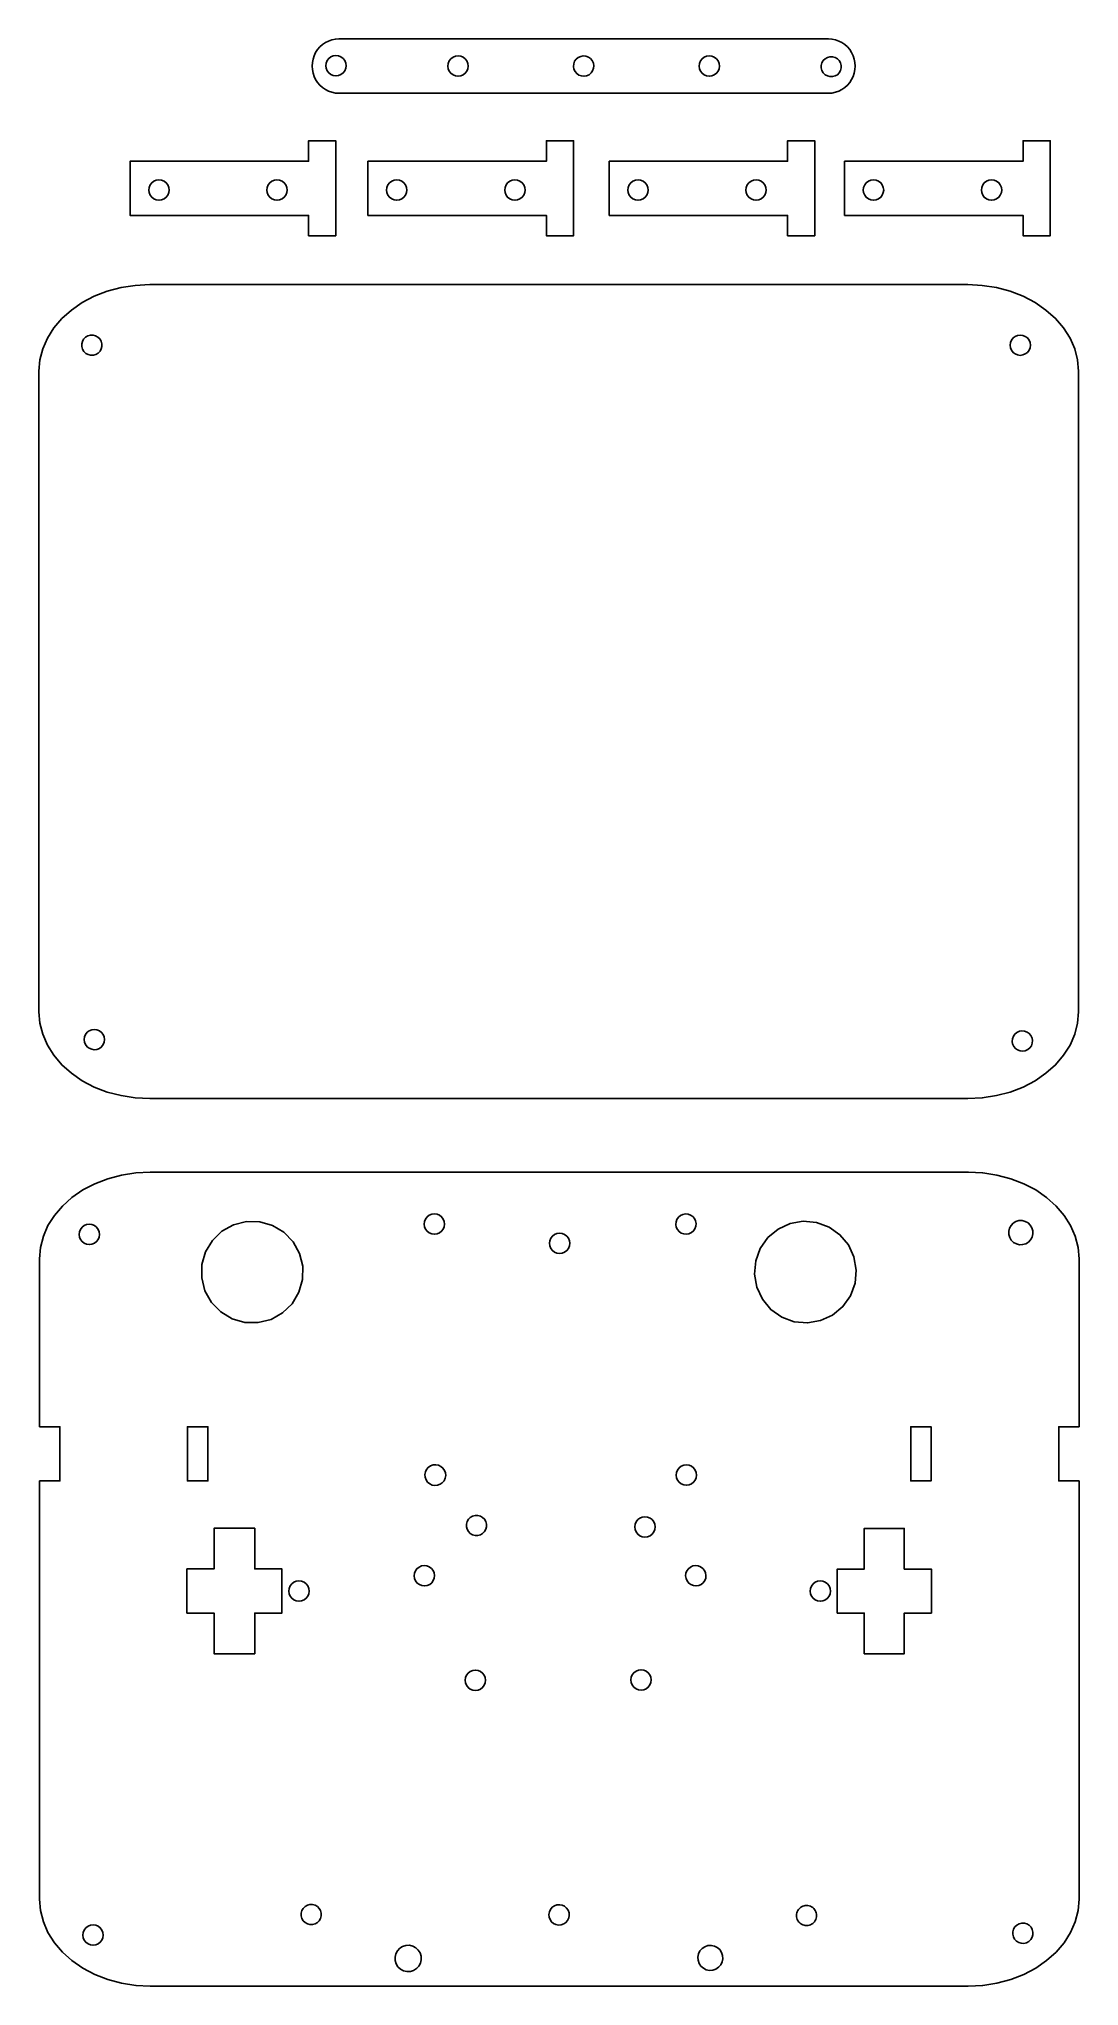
# Model space of a CAD drawing. Header units: metres. Extents: x -153 to 0, y 0 to 287.
import ezdxf

# ---------------------------------------------------------------- set-up
doc = ezdxf.new("R2010")
doc.units = ezdxf.units.M

msp = doc.modelspace()

# ---------------------------------------------------------------- linework, layer by layer
at = {"layer": 'Base#1'}
for points in [[(-3.41, 4.65, 3.1), (-2.23, 6.04, 3.1), (-1.28, 7.54, 3.1), (-0.6, 9.13, 3.1), (-0.18, 10.77, 3.1), (-0.04, 12.44, 3.1), (-0.04, 74.12, 3.1), (-3.04, 74.12, 3.1), (-3.04, 82.12, 3.1), (-0.04, 82.12, 3.1), (-0.04, 106.87, 3.1), (-0.18, 108.54, 3.1), (-0.6, 110.18, 3.1), (-1.28, 111.76, 3.1), (-2.23, 113.26, 3.1), (-3.41, 114.65, 3.1), (-4.82, 115.91, 3.1), (-6.42, 117.01, 3.1), (-8.2, 117.94, 3.1), (-10.11, 118.68, 3.1), (-12.13, 119.22, 3.1), (-14.23, 119.54, 3.1), (-16.36, 119.65, 3.1), (-136.9, 119.65, 3.1), (-139.03, 119.54, 3.1), (-141.13, 119.22, 3.1), (-143.15, 118.68, 3.1), (-145.06, 117.94, 3.1), (-146.84, 117.01, 3.1), (-148.44, 115.91, 3.1), (-149.85, 114.65, 3.1), (-151.03, 113.26, 3.1), (-151.98, 111.76, 3.1), (-152.66, 110.18, 3.1), (-153.08, 108.54, 3.1), (-153.22, 106.87, 3.1), (-153.22, 82.12, 3.1), (-150.22, 82.12, 3.1), (-150.22, 74.12, 3.1), (-153.22, 74.12, 3.1), (-153.22, 12.44, 3.1), (-153.08, 10.77, 3.1), (-152.66, 9.13, 3.1), (-151.98, 7.54, 3.1), (-151.03, 6.04, 3.1), (-149.85, 4.65, 3.1), (-148.44, 3.4, 3.1), (-146.84, 2.3, 3.1), (-145.06, 1.37, 3.1), (-143.15, 0.63, 3.1), (-141.13, 0.09, 3.1), (-139.03, -0.24, 3.1), (-136.9, -0.35, 3.1), (-16.36, -0.35, 3.1), (-14.23, -0.24, 3.1), (-12.13, 0.09, 3.1), (-10.11, 0.63, 3.1), (-8.2, 1.37, 3.1), (-6.42, 2.3, 3.1), (-4.82, 3.4, 3.1), (-3.41, 4.65, 3.1)], [(-0.6, 110.18, 0.1), (-0.18, 108.54, 0.1), (-0.04, 106.87, 0.1), (-0.04, 82.12, 0.1), (-3.04, 82.12, 0.1), (-3.04, 74.12, 0.1), (-0.04, 74.12, 0.1), (-0.04, 12.44, 0.1), (-0.18, 10.77, 0.1), (-0.6, 9.13, 0.1), (-1.28, 7.54, 0.1), (-2.23, 6.04, 0.1), (-3.41, 4.65, 0.1), (-4.82, 3.4, 0.1), (-6.42, 2.3, 0.1), (-8.2, 1.37, 0.1), (-10.11, 0.63, 0.1), (-12.13, 0.09, 0.1), (-14.23, -0.24, 0.1), (-16.36, -0.35, 0.1), (-136.9, -0.35, 0.1), (-139.03, -0.24, 0.1), (-141.13, 0.09, 0.1), (-143.15, 0.63, 0.1), (-145.06, 1.37, 0.1), (-146.84, 2.3, 0.1), (-148.44, 3.4, 0.1), (-149.85, 4.65, 0.1), (-151.03, 6.04, 0.1), (-151.98, 7.54, 0.1), (-152.66, 9.13, 0.1), (-153.08, 10.77, 0.1), (-153.22, 12.44, 0.1), (-153.22, 74.12, 0.1), (-150.22, 74.12, 0.1), (-150.22, 82.12, 0.1), (-153.22, 82.12, 0.1), (-153.22, 106.87, 0.1), (-153.08, 108.54, 0.1), (-152.66, 110.18, 0.1), (-151.98, 111.76, 0.1), (-151.03, 113.26, 0.1), (-149.85, 114.65, 0.1), (-148.44, 115.91, 0.1), (-146.84, 117.01, 0.1), (-145.06, 117.94, 0.1), (-143.15, 118.68, 0.1), (-141.13, 119.22, 0.1), (-139.03, 119.54, 0.1), (-136.9, 119.65, 0.1), (-16.36, 119.65, 0.1), (-14.23, 119.54, 0.1), (-12.13, 119.22, 0.1), (-10.11, 118.68, 0.1), (-8.2, 117.94, 0.1), (-6.42, 117.01, 0.1), (-4.82, 115.91, 0.1), (-3.41, 114.65, 0.1), (-2.23, 113.26, 0.1), (-1.28, 111.76, 0.1), (-0.6, 110.18, 0.1)], [(-145.06, 117.94, 3.1), (-145.06, 117.94, 0.1), (-146.84, 117.01, 0.1), (-146.84, 117.01, 3.1), (-145.06, 117.94, 3.1)], [(-143.15, 118.68, 3.1), (-143.15, 118.68, 0.1), (-145.06, 117.94, 0.1), (-145.06, 117.94, 3.1), (-143.15, 118.68, 3.1)], [(-141.13, 119.22, 3.1), (-141.13, 119.22, 0.1), (-143.15, 118.68, 0.1), (-143.15, 118.68, 3.1), (-141.13, 119.22, 3.1)], [(-139.03, 119.54, 3.1), (-139.03, 119.54, 0.1), (-141.13, 119.22, 0.1), (-141.13, 119.22, 3.1), (-139.03, 119.54, 3.1)], [(-136.9, 119.65, 3.1), (-136.9, 119.65, 0.1), (-139.03, 119.54, 0.1), (-139.03, 119.54, 3.1), (-136.9, 119.65, 3.1)], [(-16.36, 119.65, 3.1), (-16.36, 119.65, 0.1), (-136.9, 119.65, 0.1), (-136.9, 119.65, 3.1), (-16.36, 119.65, 3.1)], [(-14.23, 119.54, 3.1), (-14.23, 119.54, 0.1), (-16.36, 119.65, 0.1), (-16.36, 119.65, 3.1), (-14.23, 119.54, 3.1)], [(-12.13, 119.22, 3.1), (-12.13, 119.22, 0.1), (-14.23, 119.54, 0.1), (-14.23, 119.54, 3.1), (-12.13, 119.22, 3.1)], [(-10.11, 118.68, 3.1), (-10.11, 118.68, 0.1), (-12.13, 119.22, 0.1), (-12.13, 119.22, 3.1), (-10.11, 118.68, 3.1)], [(-8.2, 117.94, 3.1), (-8.2, 117.94, 0.1), (-10.11, 118.68, 0.1), (-10.11, 118.68, 3.1), (-8.2, 117.94, 3.1)], [(-6.42, 117.01, 3.1), (-6.42, 117.01, 0.1), (-8.2, 117.94, 0.1), (-8.2, 117.94, 3.1), (-6.42, 117.01, 3.1)], [(-148.44, 115.91, 3.1), (-148.44, 115.91, 0.1), (-149.85, 114.65, 0.1), (-149.85, 114.65, 3.1), (-148.44, 115.91, 3.1)], [(-146.84, 117.01, 3.1), (-146.84, 117.01, 0.1), (-148.44, 115.91, 0.1), (-148.44, 115.91, 3.1), (-146.84, 117.01, 3.1)], [(-4.82, 115.91, 3.1), (-4.82, 115.91, 0.1), (-6.42, 117.01, 0.1), (-6.42, 117.01, 3.1), (-4.82, 115.91, 3.1)], [(-3.41, 114.65, 3.1), (-3.41, 114.65, 0.1), (-4.82, 115.91, 0.1), (-4.82, 115.91, 3.1), (-3.41, 114.65, 3.1)], [(-151.03, 113.26, 3.1), (-151.03, 113.26, 0.1), (-151.98, 111.76, 0.1), (-151.98, 111.76, 3.1), (-151.03, 113.26, 3.1)], [(-149.85, 114.65, 3.1), (-149.85, 114.65, 0.1), (-151.03, 113.26, 0.1), (-151.03, 113.26, 3.1), (-149.85, 114.65, 3.1)], [(-147.34, 110.07, 3.1), (-147.39, 110.46, 3.1), (-147.34, 110.85, 3.1), (-147.19, 111.21, 3.1), (-146.95, 111.52, 3.1), (-146.64, 111.76, 3.1), (-146.28, 111.91, 3.1), (-145.89, 111.96, 3.1), (-145.5, 111.91, 3.1), (-145.14, 111.76, 3.1), (-144.83, 111.52, 3.1), (-144.59, 111.21, 3.1), (-144.44, 110.85, 3.1), (-144.39, 110.46, 3.1), (-144.44, 110.07, 3.1), (-144.59, 109.71, 3.1), (-144.83, 109.4, 3.1), (-145.14, 109.16, 3.1), (-145.5, 109.01, 3.1), (-145.89, 108.96, 3.1), (-146.28, 109.01, 3.1), (-146.64, 109.16, 3.1), (-146.95, 109.4, 3.1), (-147.19, 109.71, 3.1), (-147.34, 110.07, 3.1)], [(-147.39, 110.46, 0.1), (-147.34, 110.07, 0.1), (-147.19, 109.71, 0.1), (-146.95, 109.4, 0.1), (-146.64, 109.16, 0.1), (-146.28, 109.01, 0.1), (-145.89, 108.96, 0.1), (-145.5, 109.01, 0.1), (-145.14, 109.16, 0.1), (-144.83, 109.4, 0.1), (-144.59, 109.71, 0.1), (-144.44, 110.07, 0.1), (-144.39, 110.46, 0.1), (-144.44, 110.85, 0.1), (-144.59, 111.21, 0.1), (-144.83, 111.52, 0.1), (-145.14, 111.76, 0.1), (-145.5, 111.91, 0.1), (-145.89, 111.96, 0.1), (-146.28, 111.91, 0.1), (-146.64, 111.76, 0.1), (-146.95, 111.52, 0.1), (-147.19, 111.21, 0.1), (-147.34, 110.85, 0.1), (-147.39, 110.46, 0.1)], [(-145.89, 111.96, 3.1), (-146.28, 111.91, 3.1), (-146.28, 111.91, 0.1), (-145.89, 111.96, 0.1), (-145.89, 111.96, 3.1)], [(-145.5, 111.91, 3.1), (-145.89, 111.96, 3.1), (-145.89, 111.96, 0.1), (-145.5, 111.91, 0.1), (-145.5, 111.91, 3.1)], [(-114.45, 103.81, 3.1), (-114.99, 101.93, 3.1), (-115.99, 100.25, 3.1), (-117.4, 98.89, 3.1), (-119.11, 97.93, 3.1), (-121.01, 97.46, 3.1), (-122.97, 97.49, 3.1), (-124.85, 98.03, 3.1), (-126.53, 99.03, 3.1), (-127.89, 100.44, 3.1), (-128.84, 102.15, 3.1), (-129.32, 104.05, 3.1), (-129.29, 106.01, 3.1), (-128.75, 107.89, 3.1), (-127.74, 109.57, 3.1), (-126.34, 110.93, 3.1), (-124.63, 111.88, 3.1), (-122.73, 112.36, 3.1), (-120.77, 112.33, 3.1), (-118.89, 111.79, 3.1), (-117.21, 110.79, 3.1), (-115.85, 109.38, 3.1), (-114.89, 107.67, 3.1), (-114.42, 105.77, 3.1), (-114.45, 103.81, 3.1)], [(-114.99, 101.93, 0.1), (-114.45, 103.81, 0.1), (-114.42, 105.77, 0.1), (-114.89, 107.67, 0.1), (-115.85, 109.38, 0.1), (-117.21, 110.79, 0.1), (-118.89, 111.79, 0.1), (-120.77, 112.33, 0.1), (-122.73, 112.36, 0.1), (-124.63, 111.88, 0.1), (-126.34, 110.93, 0.1), (-127.74, 109.57, 0.1), (-128.75, 107.89, 0.1), (-129.29, 106.01, 0.1), (-129.32, 104.05, 0.1), (-128.84, 102.15, 0.1), (-127.89, 100.44, 0.1), (-126.53, 99.03, 0.1), (-124.85, 98.03, 0.1), (-122.97, 97.49, 0.1), (-121.01, 97.46, 0.1), (-119.11, 97.93, 0.1), (-117.4, 98.89, 0.1), (-115.99, 100.25, 0.1), (-114.99, 101.93, 0.1)], [(-122.73, 112.36, 3.1), (-124.63, 111.88, 3.1), (-124.63, 111.88, 0.1), (-122.73, 112.36, 0.1), (-122.73, 112.36, 3.1)], [(-120.77, 112.33, 3.1), (-122.73, 112.36, 3.1), (-122.73, 112.36, 0.1), (-120.77, 112.33, 0.1), (-120.77, 112.33, 3.1)], [(-118.89, 111.79, 3.1), (-120.77, 112.33, 3.1), (-120.77, 112.33, 0.1), (-118.89, 111.79, 0.1), (-118.89, 111.79, 3.1)], [(-93.59, 111.59, 3.1), (-93.74, 111.23, 3.1), (-93.98, 110.92, 3.1), (-94.29, 110.68, 3.1), (-94.65, 110.53, 3.1), (-95.04, 110.48, 3.1), (-95.43, 110.53, 3.1), (-95.79, 110.68, 3.1), (-96.1, 110.92, 3.1), (-96.34, 111.23, 3.1), (-96.49, 111.59, 3.1), (-96.54, 111.98, 3.1), (-96.49, 112.37, 3.1), (-96.34, 112.73, 3.1), (-96.1, 113.04, 3.1), (-95.79, 113.28, 3.1), (-95.43, 113.43, 3.1), (-95.04, 113.48, 3.1), (-94.65, 113.43, 3.1), (-94.29, 113.28, 3.1), (-93.98, 113.04, 3.1), (-93.74, 112.73, 3.1), (-93.59, 112.37, 3.1), (-93.54, 111.98, 3.1), (-93.59, 111.59, 3.1)], [(-93.74, 111.23, 0.1), (-93.59, 111.59, 0.1), (-93.54, 111.98, 0.1), (-93.59, 112.37, 0.1), (-93.74, 112.73, 0.1), (-93.98, 113.04, 0.1), (-94.29, 113.28, 0.1), (-94.65, 113.43, 0.1), (-95.04, 113.48, 0.1), (-95.43, 113.43, 0.1), (-95.79, 113.28, 0.1), (-96.1, 113.04, 0.1), (-96.34, 112.73, 0.1), (-96.49, 112.37, 0.1), (-96.54, 111.98, 0.1), (-96.49, 111.59, 0.1), (-96.34, 111.23, 0.1), (-96.1, 110.92, 0.1), (-95.79, 110.68, 0.1), (-95.43, 110.53, 0.1), (-95.04, 110.48, 0.1), (-94.65, 110.53, 0.1), (-94.29, 110.68, 0.1), (-93.98, 110.92, 0.1), (-93.74, 111.23, 0.1)], [(-96.49, 112.37, 3.1), (-96.54, 111.98, 3.1), (-96.54, 111.98, 0.1), (-96.49, 112.37, 0.1), (-96.49, 112.37, 3.1)], [(-96.54, 111.98, 3.1), (-96.49, 111.59, 3.1), (-96.49, 111.59, 0.1), (-96.54, 111.98, 0.1), (-96.54, 111.98, 3.1)], [(-96.34, 112.73, 3.1), (-96.49, 112.37, 3.1), (-96.49, 112.37, 0.1), (-96.34, 112.73, 0.1), (-96.34, 112.73, 3.1)], [(-96.1, 113.04, 3.1), (-96.34, 112.73, 3.1), (-96.34, 112.73, 0.1), (-96.1, 113.04, 0.1), (-96.1, 113.04, 3.1)], [(-95.79, 113.28, 3.1), (-96.1, 113.04, 3.1), (-96.1, 113.04, 0.1), (-95.79, 113.28, 0.1), (-95.79, 113.28, 3.1)], [(-95.43, 113.43, 3.1), (-95.79, 113.28, 3.1), (-95.79, 113.28, 0.1), (-95.43, 113.43, 0.1), (-95.43, 113.43, 3.1)], [(-95.04, 113.48, 3.1), (-95.43, 113.43, 3.1), (-95.43, 113.43, 0.1), (-95.04, 113.48, 0.1), (-95.04, 113.48, 3.1)], [(-94.65, 113.43, 3.1), (-95.04, 113.48, 3.1), (-95.04, 113.48, 0.1), (-94.65, 113.43, 0.1), (-94.65, 113.43, 3.1)], [(-94.29, 113.28, 3.1), (-94.65, 113.43, 3.1), (-94.65, 113.43, 0.1), (-94.29, 113.28, 0.1), (-94.29, 113.28, 3.1)], [(-93.98, 113.04, 3.1), (-94.29, 113.28, 3.1), (-94.29, 113.28, 0.1), (-93.98, 113.04, 0.1), (-93.98, 113.04, 3.1)], [(-93.74, 112.73, 3.1), (-93.98, 113.04, 3.1), (-93.98, 113.04, 0.1), (-93.74, 112.73, 0.1), (-93.74, 112.73, 3.1)], [(-93.59, 112.37, 3.1), (-93.74, 112.73, 3.1), (-93.74, 112.73, 0.1), (-93.59, 112.37, 0.1), (-93.59, 112.37, 3.1)], [(-93.54, 111.98, 3.1), (-93.59, 112.37, 3.1), (-93.59, 112.37, 0.1), (-93.54, 111.98, 0.1), (-93.54, 111.98, 3.1)], [(-93.59, 111.59, 3.1), (-93.54, 111.98, 3.1), (-93.54, 111.98, 0.1), (-93.59, 111.59, 0.1), (-93.59, 111.59, 3.1)], [(-57.9, 110.5, 3.1), (-58.29, 110.53, 3.1), (-58.66, 110.66, 3.1), (-58.97, 110.89, 3.1), (-59.23, 111.18, 3.1), (-59.39, 111.54, 3.1), (-59.46, 111.92, 3.1), (-59.43, 112.31, 3.1), (-59.29, 112.67, 3.1), (-59.07, 112.99, 3.1), (-58.77, 113.24, 3.1), (-58.42, 113.41, 3.1), (-58.04, 113.48, 3.1), (-57.65, 113.44, 3.1), (-57.28, 113.31, 3.1), (-56.97, 113.09, 3.1), (-56.71, 112.79, 3.1), (-56.55, 112.44, 3.1), (-56.48, 112.06, 3.1), (-56.51, 111.67, 3.1), (-56.65, 111.3, 3.1), (-56.87, 110.98, 3.1), (-57.17, 110.73, 3.1), (-57.52, 110.57, 3.1), (-57.9, 110.5, 3.1)], [(-58.29, 110.53, 0.1), (-57.9, 110.5, 0.1), (-57.52, 110.57, 0.1), (-57.17, 110.73, 0.1), (-56.87, 110.98, 0.1), (-56.65, 111.3, 0.1), (-56.51, 111.67, 0.1), (-56.48, 112.06, 0.1), (-56.55, 112.44, 0.1), (-56.71, 112.79, 0.1), (-56.97, 113.09, 0.1), (-57.28, 113.31, 0.1), (-57.65, 113.44, 0.1), (-58.04, 113.48, 0.1), (-58.42, 113.41, 0.1), (-58.77, 113.24, 0.1), (-59.07, 112.99, 0.1), (-59.29, 112.67, 0.1), (-59.43, 112.31, 0.1), (-59.46, 111.92, 0.1), (-59.39, 111.54, 0.1), (-59.23, 111.18, 0.1), (-58.97, 110.89, 0.1), (-58.66, 110.66, 0.1), (-58.29, 110.53, 0.1)], [(-59.43, 112.31, 3.1), (-59.46, 111.92, 3.1), (-59.46, 111.92, 0.1), (-59.43, 112.31, 0.1), (-59.43, 112.31, 3.1)], [(-59.29, 112.67, 3.1), (-59.43, 112.31, 3.1), (-59.43, 112.31, 0.1), (-59.29, 112.67, 0.1), (-59.29, 112.67, 3.1)], [(-59.07, 112.99, 3.1), (-59.29, 112.67, 3.1), (-59.29, 112.67, 0.1), (-59.07, 112.99, 0.1), (-59.07, 112.99, 3.1)], [(-58.77, 113.24, 3.1), (-59.07, 112.99, 3.1), (-59.07, 112.99, 0.1), (-58.77, 113.24, 0.1), (-58.77, 113.24, 3.1)], [(-58.42, 113.41, 3.1), (-58.77, 113.24, 3.1), (-58.77, 113.24, 0.1), (-58.42, 113.41, 0.1), (-58.42, 113.41, 3.1)], [(-58.04, 113.48, 3.1), (-58.42, 113.41, 3.1), (-58.42, 113.41, 0.1), (-58.04, 113.48, 0.1), (-58.04, 113.48, 3.1)], [(-57.65, 113.44, 3.1), (-58.04, 113.48, 3.1), (-58.04, 113.48, 0.1), (-57.65, 113.44, 0.1), (-57.65, 113.44, 3.1)], [(-57.28, 113.31, 3.1), (-57.65, 113.44, 3.1), (-57.65, 113.44, 0.1), (-57.28, 113.31, 0.1), (-57.28, 113.31, 3.1)], [(-56.97, 113.09, 3.1), (-57.28, 113.31, 3.1), (-57.28, 113.31, 0.1), (-56.97, 113.09, 0.1), (-56.97, 113.09, 3.1)], [(-56.71, 112.79, 3.1), (-56.97, 113.09, 3.1), (-56.97, 113.09, 0.1), (-56.71, 112.79, 0.1), (-56.71, 112.79, 3.1)], [(-56.55, 112.44, 3.1), (-56.71, 112.79, 3.1), (-56.71, 112.79, 0.1), (-56.55, 112.44, 0.1), (-56.55, 112.44, 3.1)], [(-56.48, 112.06, 3.1), (-56.55, 112.44, 3.1), (-56.55, 112.44, 0.1), (-56.48, 112.06, 0.1), (-56.48, 112.06, 3.1)], [(-56.51, 111.67, 3.1), (-56.48, 112.06, 3.1), (-56.48, 112.06, 0.1), (-56.51, 111.67, 0.1), (-56.51, 111.67, 3.1)], [(-34.86, 99.82, 3.1), (-36.36, 98.57, 3.1), (-38.14, 97.75, 3.1), (-40.07, 97.41, 3.1), (-42.02, 97.59, 3.1), (-43.86, 98.27, 3.1), (-45.46, 99.4, 3.1), (-46.71, 100.9, 3.1), (-47.53, 102.68, 3.1), (-47.86, 104.61, 3.1), (-47.68, 106.56, 3.1), (-47.01, 108.4, 3.1), (-45.88, 110, 3.1), (-44.37, 111.25, 3.1), (-42.59, 112.07, 3.1), (-40.67, 112.4, 3.1), (-38.72, 112.22, 3.1), (-36.88, 111.55, 3.1), (-35.28, 110.42, 3.1), (-34.03, 108.91, 3.1), (-33.21, 107.14, 3.1), (-32.87, 105.21, 3.1), (-33.05, 103.26, 3.1), (-33.73, 101.42, 3.1), (-34.86, 99.82, 3.1)], [(-36.36, 98.57, 0.1), (-34.86, 99.82, 0.1), (-33.73, 101.42, 0.1), (-33.05, 103.26, 0.1), (-32.87, 105.21, 0.1), (-33.21, 107.14, 0.1), (-34.03, 108.91, 0.1), (-35.28, 110.42, 0.1), (-36.88, 111.55, 0.1), (-38.72, 112.22, 0.1), (-40.67, 112.4, 0.1), (-42.59, 112.07, 0.1), (-44.37, 111.25, 0.1), (-45.88, 110, 0.1), (-47.01, 108.4, 0.1), (-47.68, 106.56, 0.1), (-47.86, 104.61, 0.1), (-47.53, 102.68, 0.1), (-46.71, 100.9, 0.1), (-45.46, 99.4, 0.1), (-43.86, 98.27, 0.1), (-42.02, 97.59, 0.1), (-40.07, 97.41, 0.1), (-38.14, 97.75, 0.1), (-36.36, 98.57, 0.1)], [(-42.59, 112.07, 3.1), (-44.37, 111.25, 3.1), (-44.37, 111.25, 0.1), (-42.59, 112.07, 0.1), (-42.59, 112.07, 3.1)], [(-40.67, 112.4, 3.1), (-42.59, 112.07, 3.1), (-42.59, 112.07, 0.1), (-40.67, 112.4, 0.1), (-40.67, 112.4, 3.1)], [(-38.72, 112.22, 3.1), (-40.67, 112.4, 3.1), (-40.67, 112.4, 0.1), (-38.72, 112.22, 0.1), (-38.72, 112.22, 3.1)], [(-36.88, 111.55, 3.1), (-38.72, 112.22, 3.1), (-38.72, 112.22, 0.1), (-36.88, 111.55, 0.1), (-36.88, 111.55, 3.1)], [(-6.95, 110.08, 3.1), (-7.18, 109.67, 3.1), (-7.5, 109.33, 3.1), (-7.9, 109.09, 3.1), (-8.35, 108.96, 3.1), (-8.82, 108.95, 3.1), (-9.27, 109.06, 3.1), (-9.68, 109.29, 3.1), (-10.02, 109.61, 3.1), (-10.26, 110.01, 3.1), (-10.39, 110.46, 3.1), (-10.4, 110.92, 3.1), (-10.29, 111.38, 3.1), (-10.06, 111.79, 3.1), (-9.74, 112.12, 3.1), (-9.34, 112.37, 3.1), (-8.89, 112.5, 3.1), (-8.42, 112.51, 3.1), (-7.97, 112.39, 3.1), (-7.56, 112.17, 3.1), (-7.22, 111.85, 3.1), (-6.98, 111.45, 3.1), (-6.85, 111, 3.1), (-6.84, 110.53, 3.1), (-6.95, 110.08, 3.1)], [(-7.18, 109.67, 0.1), (-6.95, 110.08, 0.1), (-6.84, 110.53, 0.1), (-6.85, 111, 0.1), (-6.98, 111.45, 0.1), (-7.22, 111.85, 0.1), (-7.56, 112.17, 0.1), (-7.97, 112.39, 0.1), (-8.42, 112.51, 0.1), (-8.89, 112.5, 0.1), (-9.34, 112.37, 0.1), (-9.74, 112.12, 0.1), (-10.06, 111.79, 0.1), (-10.29, 111.38, 0.1), (-10.4, 110.92, 0.1), (-10.39, 110.46, 0.1), (-10.26, 110.01, 0.1), (-10.02, 109.61, 0.1), (-9.68, 109.29, 0.1), (-9.27, 109.06, 0.1), (-8.82, 108.95, 0.1), (-8.35, 108.96, 0.1), (-7.9, 109.09, 0.1), (-7.5, 109.33, 0.1), (-7.18, 109.67, 0.1)], [(-9.74, 112.12, 3.1), (-10.06, 111.79, 3.1), (-10.06, 111.79, 0.1), (-9.74, 112.12, 0.1), (-9.74, 112.12, 3.1)], [(-9.34, 112.37, 3.1), (-9.74, 112.12, 3.1), (-9.74, 112.12, 0.1), (-9.34, 112.37, 0.1), (-9.34, 112.37, 3.1)], [(-8.89, 112.5, 3.1), (-9.34, 112.37, 3.1), (-9.34, 112.37, 0.1), (-8.89, 112.5, 0.1), (-8.89, 112.5, 3.1)], [(-8.42, 112.51, 3.1), (-8.89, 112.5, 3.1), (-8.89, 112.5, 0.1), (-8.42, 112.51, 0.1), (-8.42, 112.51, 3.1)], [(-7.97, 112.39, 3.1), (-8.42, 112.51, 3.1), (-8.42, 112.51, 0.1), (-7.97, 112.39, 0.1), (-7.97, 112.39, 3.1)], [(-7.56, 112.17, 3.1), (-7.97, 112.39, 3.1), (-7.97, 112.39, 0.1), (-7.56, 112.17, 0.1), (-7.56, 112.17, 3.1)], [(-7.22, 111.85, 3.1), (-7.56, 112.17, 3.1), (-7.56, 112.17, 0.1), (-7.22, 111.85, 0.1), (-7.22, 111.85, 3.1)], [(-2.23, 113.26, 3.1), (-2.23, 113.26, 0.1), (-3.41, 114.65, 0.1), (-3.41, 114.65, 3.1), (-2.23, 113.26, 3.1)], [(-1.28, 111.76, 3.1), (-1.28, 111.76, 0.1), (-2.23, 113.26, 0.1), (-2.23, 113.26, 3.1), (-1.28, 111.76, 3.1)], [(-152.66, 110.18, 3.1), (-152.66, 110.18, 0.1), (-153.08, 108.54, 0.1), (-153.08, 108.54, 3.1), (-152.66, 110.18, 3.1)], [(-151.98, 111.76, 3.1), (-151.98, 111.76, 0.1), (-152.66, 110.18, 0.1), (-152.66, 110.18, 3.1), (-151.98, 111.76, 3.1)], [(-147.34, 110.85, 3.1), (-147.39, 110.46, 3.1), (-147.39, 110.46, 0.1), (-147.34, 110.85, 0.1), (-147.34, 110.85, 3.1)], [(-147.39, 110.46, 3.1), (-147.34, 110.07, 3.1), (-147.34, 110.07, 0.1), (-147.39, 110.46, 0.1), (-147.39, 110.46, 3.1)], [(-147.19, 111.21, 3.1), (-147.34, 110.85, 3.1), (-147.34, 110.85, 0.1), (-147.19, 111.21, 0.1), (-147.19, 111.21, 3.1)], [(-147.34, 110.07, 3.1), (-147.19, 109.71, 3.1), (-147.19, 109.71, 0.1), (-147.34, 110.07, 0.1), (-147.34, 110.07, 3.1)], [(-146.95, 111.52, 3.1), (-147.19, 111.21, 3.1), (-147.19, 111.21, 0.1), (-146.95, 111.52, 0.1), (-146.95, 111.52, 3.1)], [(-147.19, 109.71, 3.1), (-146.95, 109.4, 3.1), (-146.95, 109.4, 0.1), (-147.19, 109.71, 0.1), (-147.19, 109.71, 3.1)], [(-146.64, 111.76, 3.1), (-146.95, 111.52, 3.1), (-146.95, 111.52, 0.1), (-146.64, 111.76, 0.1), (-146.64, 111.76, 3.1)], [(-146.95, 109.4, 3.1), (-146.64, 109.16, 3.1), (-146.64, 109.16, 0.1), (-146.95, 109.4, 0.1), (-146.95, 109.4, 3.1)], [(-146.28, 111.91, 3.1), (-146.64, 111.76, 3.1), (-146.64, 111.76, 0.1), (-146.28, 111.91, 0.1), (-146.28, 111.91, 3.1)], [(-146.64, 109.16, 3.1), (-146.28, 109.01, 3.1), (-146.28, 109.01, 0.1), (-146.64, 109.16, 0.1), (-146.64, 109.16, 3.1)], [(-145.14, 111.76, 3.1), (-145.5, 111.91, 3.1), (-145.5, 111.91, 0.1), (-145.14, 111.76, 0.1), (-145.14, 111.76, 3.1)], [(-145.5, 109.01, 3.1), (-145.14, 109.16, 3.1), (-145.14, 109.16, 0.1), (-145.5, 109.01, 0.1), (-145.5, 109.01, 3.1)], [(-144.83, 111.52, 3.1), (-145.14, 111.76, 3.1), (-145.14, 111.76, 0.1), (-144.83, 111.52, 0.1), (-144.83, 111.52, 3.1)], [(-145.14, 109.16, 3.1), (-144.83, 109.4, 3.1), (-144.83, 109.4, 0.1), (-145.14, 109.16, 0.1), (-145.14, 109.16, 3.1)], [(-144.59, 111.21, 3.1), (-144.83, 111.52, 3.1), (-144.83, 111.52, 0.1), (-144.59, 111.21, 0.1), (-144.59, 111.21, 3.1)], [(-144.83, 109.4, 3.1), (-144.59, 109.71, 3.1), (-144.59, 109.71, 0.1), (-144.83, 109.4, 0.1), (-144.83, 109.4, 3.1)], [(-144.44, 110.85, 3.1), (-144.59, 111.21, 3.1), (-144.59, 111.21, 0.1), (-144.44, 110.85, 0.1), (-144.44, 110.85, 3.1)], [(-144.59, 109.71, 3.1), (-144.44, 110.07, 3.1), (-144.44, 110.07, 0.1), (-144.59, 109.71, 0.1), (-144.59, 109.71, 3.1)], [(-144.39, 110.46, 3.1), (-144.44, 110.85, 3.1), (-144.44, 110.85, 0.1), (-144.39, 110.46, 0.1), (-144.39, 110.46, 3.1)], [(-144.44, 110.07, 3.1), (-144.39, 110.46, 3.1), (-144.39, 110.46, 0.1), (-144.44, 110.07, 0.1), (-144.44, 110.07, 3.1)], [(-127.74, 109.57, 3.1), (-128.75, 107.89, 3.1), (-128.75, 107.89, 0.1), (-127.74, 109.57, 0.1), (-127.74, 109.57, 3.1)], [(-126.34, 110.93, 3.1), (-127.74, 109.57, 3.1), (-127.74, 109.57, 0.1), (-126.34, 110.93, 0.1), (-126.34, 110.93, 3.1)], [(-124.63, 111.88, 3.1), (-126.34, 110.93, 3.1), (-126.34, 110.93, 0.1), (-124.63, 111.88, 0.1), (-124.63, 111.88, 3.1)], [(-117.21, 110.79, 3.1), (-118.89, 111.79, 3.1), (-118.89, 111.79, 0.1), (-117.21, 110.79, 0.1), (-117.21, 110.79, 3.1)], [(-115.85, 109.38, 3.1), (-117.21, 110.79, 3.1), (-117.21, 110.79, 0.1), (-115.85, 109.38, 0.1), (-115.85, 109.38, 3.1)], [(-114.89, 107.67, 3.1), (-115.85, 109.38, 3.1), (-115.85, 109.38, 0.1), (-114.89, 107.67, 0.1), (-114.89, 107.67, 3.1)], [(-96.49, 111.59, 3.1), (-96.34, 111.23, 3.1), (-96.34, 111.23, 0.1), (-96.49, 111.59, 0.1), (-96.49, 111.59, 3.1)], [(-96.34, 111.23, 3.1), (-96.1, 110.92, 3.1), (-96.1, 110.92, 0.1), (-96.34, 111.23, 0.1), (-96.34, 111.23, 3.1)], [(-96.1, 110.92, 3.1), (-95.79, 110.68, 3.1), (-95.79, 110.68, 0.1), (-96.1, 110.92, 0.1), (-96.1, 110.92, 3.1)], [(-95.79, 110.68, 3.1), (-95.43, 110.53, 3.1), (-95.43, 110.53, 0.1), (-95.79, 110.68, 0.1), (-95.79, 110.68, 3.1)], [(-95.43, 110.53, 3.1), (-95.04, 110.48, 3.1), (-95.04, 110.48, 0.1), (-95.43, 110.53, 0.1), (-95.43, 110.53, 3.1)], [(-95.04, 110.48, 3.1), (-94.65, 110.53, 3.1), (-94.65, 110.53, 0.1), (-95.04, 110.48, 0.1), (-95.04, 110.48, 3.1)], [(-94.65, 110.53, 3.1), (-94.29, 110.68, 3.1), (-94.29, 110.68, 0.1), (-94.65, 110.53, 0.1), (-94.65, 110.53, 3.1)], [(-94.29, 110.68, 3.1), (-93.98, 110.92, 3.1), (-93.98, 110.92, 0.1), (-94.29, 110.68, 0.1), (-94.29, 110.68, 3.1)], [(-93.98, 110.92, 3.1), (-93.74, 111.23, 3.1), (-93.74, 111.23, 0.1), (-93.98, 110.92, 0.1), (-93.98, 110.92, 3.1)], [(-93.74, 111.23, 3.1), (-93.59, 111.59, 3.1), (-93.59, 111.59, 0.1), (-93.74, 111.23, 0.1), (-93.74, 111.23, 3.1)], [(-77.34, 110.45, 3.1), (-76.98, 110.6, 3.1), (-76.59, 110.65, 3.1), (-76.2, 110.6, 3.1), (-75.84, 110.45, 3.1), (-75.53, 110.21, 3.1), (-75.29, 109.9, 3.1), (-75.14, 109.54, 3.1), (-75.09, 109.15, 3.1), (-75.14, 108.77, 3.1), (-75.29, 108.4, 3.1), (-75.53, 108.09, 3.1), (-75.84, 107.85, 3.1), (-76.2, 107.7, 3.1), (-76.59, 107.65, 3.1), (-76.98, 107.7, 3.1), (-77.34, 107.85, 3.1), (-77.65, 108.09, 3.1), (-77.89, 108.4, 3.1), (-78.04, 108.77, 3.1), (-78.09, 109.15, 3.1), (-78.04, 109.54, 3.1), (-77.89, 109.9, 3.1), (-77.65, 110.21, 3.1), (-77.34, 110.45, 3.1)], [(-76.98, 110.6, 0.1), (-77.34, 110.45, 0.1), (-77.65, 110.21, 0.1), (-77.89, 109.9, 0.1), (-78.04, 109.54, 0.1), (-78.09, 109.15, 0.1), (-78.04, 108.77, 0.1), (-77.89, 108.4, 0.1), (-77.65, 108.09, 0.1), (-77.34, 107.85, 0.1), (-76.98, 107.7, 0.1), (-76.59, 107.65, 0.1), (-76.2, 107.7, 0.1), (-75.84, 107.85, 0.1), (-75.53, 108.09, 0.1), (-75.29, 108.4, 0.1), (-75.14, 108.77, 0.1), (-75.09, 109.15, 0.1), (-75.14, 109.54, 0.1), (-75.29, 109.9, 0.1), (-75.53, 110.21, 0.1), (-75.84, 110.45, 0.1), (-76.2, 110.6, 0.1), (-76.59, 110.65, 0.1), (-76.98, 110.6, 0.1)], [(-78.04, 109.54, 3.1), (-78.09, 109.15, 3.1), (-78.09, 109.15, 0.1), (-78.04, 109.54, 0.1), (-78.04, 109.54, 3.1)], [(-78.09, 109.15, 3.1), (-78.04, 108.77, 3.1), (-78.04, 108.77, 0.1), (-78.09, 109.15, 0.1), (-78.09, 109.15, 3.1)], [(-77.89, 109.9, 3.1), (-78.04, 109.54, 3.1), (-78.04, 109.54, 0.1), (-77.89, 109.9, 0.1), (-77.89, 109.9, 3.1)], [(-77.65, 110.21, 3.1), (-77.89, 109.9, 3.1), (-77.89, 109.9, 0.1), (-77.65, 110.21, 0.1), (-77.65, 110.21, 3.1)], [(-77.34, 110.45, 3.1), (-77.65, 110.21, 3.1), (-77.65, 110.21, 0.1), (-77.34, 110.45, 0.1), (-77.34, 110.45, 3.1)], [(-76.98, 110.6, 3.1), (-77.34, 110.45, 3.1), (-77.34, 110.45, 0.1), (-76.98, 110.6, 0.1), (-76.98, 110.6, 3.1)], [(-76.59, 110.65, 3.1), (-76.98, 110.6, 3.1), (-76.98, 110.6, 0.1), (-76.59, 110.65, 0.1), (-76.59, 110.65, 3.1)], [(-76.2, 110.6, 3.1), (-76.59, 110.65, 3.1), (-76.59, 110.65, 0.1), (-76.2, 110.6, 0.1), (-76.2, 110.6, 3.1)], [(-75.84, 110.45, 3.1), (-76.2, 110.6, 3.1), (-76.2, 110.6, 0.1), (-75.84, 110.45, 0.1), (-75.84, 110.45, 3.1)], [(-75.53, 110.21, 3.1), (-75.84, 110.45, 3.1), (-75.84, 110.45, 0.1), (-75.53, 110.21, 0.1), (-75.53, 110.21, 3.1)], [(-75.29, 109.9, 3.1), (-75.53, 110.21, 3.1), (-75.53, 110.21, 0.1), (-75.29, 109.9, 0.1), (-75.29, 109.9, 3.1)], [(-75.14, 109.54, 3.1), (-75.29, 109.9, 3.1), (-75.29, 109.9, 0.1), (-75.14, 109.54, 0.1), (-75.14, 109.54, 3.1)], [(-75.09, 109.15, 3.1), (-75.14, 109.54, 3.1), (-75.14, 109.54, 0.1), (-75.09, 109.15, 0.1), (-75.09, 109.15, 3.1)], [(-75.14, 108.77, 3.1), (-75.09, 109.15, 3.1), (-75.09, 109.15, 0.1), (-75.14, 108.77, 0.1), (-75.14, 108.77, 3.1)], [(-59.46, 111.92, 3.1), (-59.39, 111.54, 3.1), (-59.39, 111.54, 0.1), (-59.46, 111.92, 0.1), (-59.46, 111.92, 3.1)], [(-59.39, 111.54, 3.1), (-59.23, 111.18, 3.1), (-59.23, 111.18, 0.1), (-59.39, 111.54, 0.1), (-59.39, 111.54, 3.1)], [(-59.23, 111.18, 3.1), (-58.97, 110.89, 3.1), (-58.97, 110.89, 0.1), (-59.23, 111.18, 0.1), (-59.23, 111.18, 3.1)], [(-58.97, 110.89, 3.1), (-58.66, 110.66, 3.1), (-58.66, 110.66, 0.1), (-58.97, 110.89, 0.1), (-58.97, 110.89, 3.1)], [(-58.66, 110.66, 3.1), (-58.29, 110.53, 3.1), (-58.29, 110.53, 0.1), (-58.66, 110.66, 0.1), (-58.66, 110.66, 3.1)], [(-58.29, 110.53, 3.1), (-57.9, 110.5, 3.1), (-57.9, 110.5, 0.1), (-58.29, 110.53, 0.1), (-58.29, 110.53, 3.1)], [(-57.9, 110.5, 3.1), (-57.52, 110.57, 3.1), (-57.52, 110.57, 0.1), (-57.9, 110.5, 0.1), (-57.9, 110.5, 3.1)], [(-57.52, 110.57, 3.1), (-57.17, 110.73, 3.1), (-57.17, 110.73, 0.1), (-57.52, 110.57, 0.1), (-57.52, 110.57, 3.1)], [(-57.17, 110.73, 3.1), (-56.87, 110.98, 3.1), (-56.87, 110.98, 0.1), (-57.17, 110.73, 0.1), (-57.17, 110.73, 3.1)], [(-56.87, 110.98, 3.1), (-56.65, 111.3, 3.1), (-56.65, 111.3, 0.1), (-56.87, 110.98, 0.1), (-56.87, 110.98, 3.1)], [(-56.65, 111.3, 3.1), (-56.51, 111.67, 3.1), (-56.51, 111.67, 0.1), (-56.65, 111.3, 0.1), (-56.65, 111.3, 3.1)], [(-45.88, 110, 3.1), (-47.01, 108.4, 3.1), (-47.01, 108.4, 0.1), (-45.88, 110, 0.1), (-45.88, 110, 3.1)], [(-44.37, 111.25, 3.1), (-45.88, 110, 3.1), (-45.88, 110, 0.1), (-44.37, 111.25, 0.1), (-44.37, 111.25, 3.1)], [(-35.28, 110.42, 3.1), (-36.88, 111.55, 3.1), (-36.88, 111.55, 0.1), (-35.28, 110.42, 0.1), (-35.28, 110.42, 3.1)], [(-34.03, 108.91, 3.1), (-35.28, 110.42, 3.1), (-35.28, 110.42, 0.1), (-34.03, 108.91, 0.1), (-34.03, 108.91, 3.1)], [(-10.29, 111.38, 3.1), (-10.4, 110.92, 3.1), (-10.4, 110.92, 0.1), (-10.29, 111.38, 0.1), (-10.29, 111.38, 3.1)], [(-10.4, 110.92, 3.1), (-10.39, 110.46, 3.1), (-10.39, 110.46, 0.1), (-10.4, 110.92, 0.1), (-10.4, 110.92, 3.1)], [(-10.39, 110.46, 3.1), (-10.26, 110.01, 3.1), (-10.26, 110.01, 0.1), (-10.39, 110.46, 0.1), (-10.39, 110.46, 3.1)], [(-10.06, 111.79, 3.1), (-10.29, 111.38, 3.1), (-10.29, 111.38, 0.1), (-10.06, 111.79, 0.1), (-10.06, 111.79, 3.1)], [(-10.26, 110.01, 3.1), (-10.02, 109.61, 3.1), (-10.02, 109.61, 0.1), (-10.26, 110.01, 0.1), (-10.26, 110.01, 3.1)], [(-10.02, 109.61, 3.1), (-9.68, 109.29, 3.1), (-9.68, 109.29, 0.1), (-10.02, 109.61, 0.1), (-10.02, 109.61, 3.1)], [(-9.68, 109.29, 3.1), (-9.27, 109.06, 3.1), (-9.27, 109.06, 0.1), (-9.68, 109.29, 0.1), (-9.68, 109.29, 3.1)], [(-8.35, 108.96, 3.1), (-7.9, 109.09, 3.1), (-7.9, 109.09, 0.1), (-8.35, 108.96, 0.1), (-8.35, 108.96, 3.1)], [(-7.9, 109.09, 3.1), (-7.5, 109.33, 3.1), (-7.5, 109.33, 0.1), (-7.9, 109.09, 0.1), (-7.9, 109.09, 3.1)], [(-7.5, 109.33, 3.1), (-7.18, 109.67, 3.1), (-7.18, 109.67, 0.1), (-7.5, 109.33, 0.1), (-7.5, 109.33, 3.1)], [(-6.98, 111.45, 3.1), (-7.22, 111.85, 3.1), (-7.22, 111.85, 0.1), (-6.98, 111.45, 0.1), (-6.98, 111.45, 3.1)], [(-7.18, 109.67, 3.1), (-6.95, 110.08, 3.1), (-6.95, 110.08, 0.1), (-7.18, 109.67, 0.1), (-7.18, 109.67, 3.1)], [(-6.85, 111, 3.1), (-6.98, 111.45, 3.1), (-6.98, 111.45, 0.1), (-6.85, 111, 0.1), (-6.85, 111, 3.1)], [(-6.95, 110.08, 3.1), (-6.84, 110.53, 3.1), (-6.84, 110.53, 0.1), (-6.95, 110.08, 0.1), (-6.95, 110.08, 3.1)], [(-6.84, 110.53, 3.1), (-6.85, 111, 3.1), (-6.85, 111, 0.1), (-6.84, 110.53, 0.1), (-6.84, 110.53, 3.1)], [(-0.6, 110.18, 3.1), (-0.6, 110.18, 0.1), (-1.28, 111.76, 0.1), (-1.28, 111.76, 3.1), (-0.6, 110.18, 3.1)], [(-0.18, 108.54, 3.1), (-0.18, 108.54, 0.1), (-0.6, 110.18, 0.1), (-0.6, 110.18, 3.1), (-0.18, 108.54, 3.1)], [(-153.08, 108.54, 3.1), (-153.08, 108.54, 0.1), (-153.22, 106.87, 0.1), (-153.22, 106.87, 3.1), (-153.08, 108.54, 3.1)], [(-153.22, 106.87, 3.1), (-153.22, 106.87, 0.1), (-153.22, 82.12, 0.1), (-153.22, 82.12, 3.1), (-153.22, 106.87, 3.1)], [(-146.28, 109.01, 3.1), (-145.89, 108.96, 3.1), (-145.89, 108.96, 0.1), (-146.28, 109.01, 0.1), (-146.28, 109.01, 3.1)], [(-145.89, 108.96, 3.1), (-145.5, 109.01, 3.1), (-145.5, 109.01, 0.1), (-145.89, 108.96, 0.1), (-145.89, 108.96, 3.1)], [(-128.75, 107.89, 3.1), (-129.29, 106.01, 3.1), (-129.29, 106.01, 0.1), (-128.75, 107.89, 0.1), (-128.75, 107.89, 3.1)], [(-114.42, 105.77, 3.1), (-114.89, 107.67, 3.1), (-114.89, 107.67, 0.1), (-114.42, 105.77, 0.1), (-114.42, 105.77, 3.1)], [(-78.04, 108.77, 3.1), (-77.89, 108.4, 3.1), (-77.89, 108.4, 0.1), (-78.04, 108.77, 0.1), (-78.04, 108.77, 3.1)], [(-77.89, 108.4, 3.1), (-77.65, 108.09, 3.1), (-77.65, 108.09, 0.1), (-77.89, 108.4, 0.1), (-77.89, 108.4, 3.1)], [(-77.65, 108.09, 3.1), (-77.34, 107.85, 3.1), (-77.34, 107.85, 0.1), (-77.65, 108.09, 0.1), (-77.65, 108.09, 3.1)], [(-77.34, 107.85, 3.1), (-76.98, 107.7, 3.1), (-76.98, 107.7, 0.1), (-77.34, 107.85, 0.1), (-77.34, 107.85, 3.1)], [(-76.98, 107.7, 3.1), (-76.59, 107.65, 3.1), (-76.59, 107.65, 0.1), (-76.98, 107.7, 0.1), (-76.98, 107.7, 3.1)], [(-76.59, 107.65, 3.1), (-76.2, 107.7, 3.1), (-76.2, 107.7, 0.1), (-76.59, 107.65, 0.1), (-76.59, 107.65, 3.1)], [(-76.2, 107.7, 3.1), (-75.84, 107.85, 3.1), (-75.84, 107.85, 0.1), (-76.2, 107.7, 0.1), (-76.2, 107.7, 3.1)], [(-75.84, 107.85, 3.1), (-75.53, 108.09, 3.1), (-75.53, 108.09, 0.1), (-75.84, 107.85, 0.1), (-75.84, 107.85, 3.1)], [(-75.53, 108.09, 3.1), (-75.29, 108.4, 3.1), (-75.29, 108.4, 0.1), (-75.53, 108.09, 0.1), (-75.53, 108.09, 3.1)], [(-75.29, 108.4, 3.1), (-75.14, 108.77, 3.1), (-75.14, 108.77, 0.1), (-75.29, 108.4, 0.1), (-75.29, 108.4, 3.1)], [(-47.68, 106.56, 3.1), (-47.86, 104.61, 3.1), (-47.86, 104.61, 0.1), (-47.68, 106.56, 0.1), (-47.68, 106.56, 3.1)], [(-47.01, 108.4, 3.1), (-47.68, 106.56, 3.1), (-47.68, 106.56, 0.1), (-47.01, 108.4, 0.1), (-47.01, 108.4, 3.1)], [(-33.21, 107.14, 3.1), (-34.03, 108.91, 3.1), (-34.03, 108.91, 0.1), (-33.21, 107.14, 0.1), (-33.21, 107.14, 3.1)], [(-32.87, 105.21, 3.1), (-33.21, 107.14, 3.1), (-33.21, 107.14, 0.1), (-32.87, 105.21, 0.1), (-32.87, 105.21, 3.1)], [(-9.27, 109.06, 3.1), (-8.82, 108.95, 3.1), (-8.82, 108.95, 0.1), (-9.27, 109.06, 0.1), (-9.27, 109.06, 3.1)], [(-8.82, 108.95, 3.1), (-8.35, 108.96, 3.1), (-8.35, 108.96, 0.1), (-8.82, 108.95, 0.1), (-8.82, 108.95, 3.1)], [(-0.04, 106.87, 3.1), (-0.04, 106.87, 0.1), (-0.18, 108.54, 0.1), (-0.18, 108.54, 3.1), (-0.04, 106.87, 3.1)], [(-0.04, 106.87, 3.1), (-0.04, 82.12, 3.1), (-0.04, 82.12, 0.1), (-0.04, 106.87, 0.1), (-0.04, 106.87, 3.1)], [(-129.29, 106.01, 3.1), (-129.32, 104.05, 3.1), (-129.32, 104.05, 0.1), (-129.29, 106.01, 0.1), (-129.29, 106.01, 3.1)], [(-129.32, 104.05, 3.1), (-128.84, 102.15, 3.1), (-128.84, 102.15, 0.1), (-129.32, 104.05, 0.1), (-129.32, 104.05, 3.1)], [(-114.99, 101.93, 3.1), (-114.45, 103.81, 3.1), (-114.45, 103.81, 0.1), (-114.99, 101.93, 0.1), (-114.99, 101.93, 3.1)], [(-114.45, 103.81, 3.1), (-114.42, 105.77, 3.1), (-114.42, 105.77, 0.1), (-114.45, 103.81, 0.1), (-114.45, 103.81, 3.1)], [(-47.86, 104.61, 3.1), (-47.53, 102.68, 3.1), (-47.53, 102.68, 0.1), (-47.86, 104.61, 0.1), (-47.86, 104.61, 3.1)], [(-33.05, 103.26, 3.1), (-32.87, 105.21, 3.1), (-32.87, 105.21, 0.1), (-33.05, 103.26, 0.1), (-33.05, 103.26, 3.1)], [(-128.84, 102.15, 3.1), (-127.89, 100.44, 3.1), (-127.89, 100.44, 0.1), (-128.84, 102.15, 0.1), (-128.84, 102.15, 3.1)], [(-115.99, 100.25, 3.1), (-114.99, 101.93, 3.1), (-114.99, 101.93, 0.1), (-115.99, 100.25, 0.1), (-115.99, 100.25, 3.1)], [(-47.53, 102.68, 3.1), (-46.71, 100.9, 3.1), (-46.71, 100.9, 0.1), (-47.53, 102.68, 0.1), (-47.53, 102.68, 3.1)], [(-46.71, 100.9, 3.1), (-45.46, 99.4, 3.1), (-45.46, 99.4, 0.1), (-46.71, 100.9, 0.1), (-46.71, 100.9, 3.1)], [(-34.86, 99.82, 3.1), (-33.73, 101.42, 3.1), (-33.73, 101.42, 0.1), (-34.86, 99.82, 0.1), (-34.86, 99.82, 3.1)], [(-33.73, 101.42, 3.1), (-33.05, 103.26, 3.1), (-33.05, 103.26, 0.1), (-33.73, 101.42, 0.1), (-33.73, 101.42, 3.1)], [(-127.89, 100.44, 3.1), (-126.53, 99.03, 3.1), (-126.53, 99.03, 0.1), (-127.89, 100.44, 0.1), (-127.89, 100.44, 3.1)], [(-126.53, 99.03, 3.1), (-124.85, 98.03, 3.1), (-124.85, 98.03, 0.1), (-126.53, 99.03, 0.1), (-126.53, 99.03, 3.1)], [(-124.85, 98.03, 3.1), (-122.97, 97.49, 3.1), (-122.97, 97.49, 0.1), (-124.85, 98.03, 0.1), (-124.85, 98.03, 3.1)], [(-121.01, 97.46, 3.1), (-119.11, 97.93, 3.1), (-119.11, 97.93, 0.1), (-121.01, 97.46, 0.1), (-121.01, 97.46, 3.1)], [(-119.11, 97.93, 3.1), (-117.4, 98.89, 3.1), (-117.4, 98.89, 0.1), (-119.11, 97.93, 0.1), (-119.11, 97.93, 3.1)], [(-117.4, 98.89, 3.1), (-115.99, 100.25, 3.1), (-115.99, 100.25, 0.1), (-117.4, 98.89, 0.1), (-117.4, 98.89, 3.1)], [(-45.46, 99.4, 3.1), (-43.86, 98.27, 3.1), (-43.86, 98.27, 0.1), (-45.46, 99.4, 0.1), (-45.46, 99.4, 3.1)], [(-43.86, 98.27, 3.1), (-42.02, 97.59, 3.1), (-42.02, 97.59, 0.1), (-43.86, 98.27, 0.1), (-43.86, 98.27, 3.1)], [(-40.07, 97.41, 3.1), (-38.14, 97.75, 3.1), (-38.14, 97.75, 0.1), (-40.07, 97.41, 0.1), (-40.07, 97.41, 3.1)], [(-38.14, 97.75, 3.1), (-36.36, 98.57, 3.1), (-36.36, 98.57, 0.1), (-38.14, 97.75, 0.1), (-38.14, 97.75, 3.1)], [(-36.36, 98.57, 3.1), (-34.86, 99.82, 3.1), (-34.86, 99.82, 0.1), (-36.36, 98.57, 0.1), (-36.36, 98.57, 3.1)], [(-122.97, 97.49, 3.1), (-121.01, 97.46, 3.1), (-121.01, 97.46, 0.1), (-122.97, 97.49, 0.1), (-122.97, 97.49, 3.1)], [(-42.02, 97.59, 3.1), (-40.07, 97.41, 3.1), (-40.07, 97.41, 0.1), (-42.02, 97.59, 0.1), (-42.02, 97.59, 3.1)], [(-153.22, 82.12, 3.1), (-153.22, 82.12, 0.1), (-150.22, 82.12, 0.1), (-150.22, 82.12, 3.1), (-153.22, 82.12, 3.1)], [(-150.22, 74.12, 3.1), (-150.22, 82.12, 3.1), (-150.22, 82.12, 0.1), (-150.22, 74.12, 0.1), (-150.22, 74.12, 3.1)], [(-128.42, 82.12, 3.1), (-131.42, 82.12, 3.1), (-131.42, 82.12, 0.1), (-128.42, 82.12, 0.1), (-128.42, 82.12, 3.1)], [(-131.42, 82.12, 3.1), (-131.42, 74.12, 3.1), (-131.42, 74.12, 0.1), (-131.42, 82.12, 0.1), (-131.42, 82.12, 3.1)], [(-128.42, 74.12, 3.1), (-131.42, 74.12, 3.1), (-131.42, 82.12, 3.1), (-128.42, 82.12, 3.1), (-128.42, 74.12, 3.1)], [(-131.42, 74.12, 0.1), (-128.42, 74.12, 0.1), (-128.42, 82.12, 0.1), (-131.42, 82.12, 0.1), (-131.42, 74.12, 0.1)], [(-128.42, 74.12, 3.1), (-128.42, 82.12, 3.1), (-128.42, 82.12, 0.1), (-128.42, 74.12, 0.1), (-128.42, 74.12, 3.1)], [(-24.84, 82.12, 3.1), (-24.84, 74.12, 3.1), (-24.84, 74.12, 0.1), (-24.84, 82.12, 0.1), (-24.84, 82.12, 3.1)], [(-21.84, 82.12, 3.1), (-24.84, 82.12, 3.1), (-24.84, 82.12, 0.1), (-21.84, 82.12, 0.1), (-21.84, 82.12, 3.1)], [(-24.84, 74.12, 3.1), (-24.84, 82.12, 3.1), (-21.84, 82.12, 3.1), (-21.84, 74.12, 3.1), (-24.84, 74.12, 3.1)], [(-24.84, 82.12, 0.1), (-24.84, 74.12, 0.1), (-21.84, 74.12, 0.1), (-21.84, 82.12, 0.1), (-24.84, 82.12, 0.1)], [(-21.84, 74.12, 3.1), (-21.84, 82.12, 3.1), (-21.84, 82.12, 0.1), (-21.84, 74.12, 0.1), (-21.84, 74.12, 3.1)], [(-3.04, 82.12, 3.1), (-3.04, 74.12, 3.1), (-3.04, 74.12, 0.1), (-3.04, 82.12, 0.1), (-3.04, 82.12, 3.1)], [(-0.04, 82.12, 0.1), (-0.04, 82.12, 3.1), (-3.04, 82.12, 3.1), (-3.04, 82.12, 0.1), (-0.04, 82.12, 0.1)], [(-95.73, 73.69, 3.1), (-96.04, 73.95, 3.1), (-96.27, 74.28, 3.1), (-96.4, 74.66, 3.1), (-96.43, 75.05, 3.1), (-96.36, 75.45, 3.1), (-96.19, 75.81, 3.1), (-95.93, 76.12, 3.1), (-95.6, 76.35, 3.1), (-95.23, 76.48, 3.1), (-94.83, 76.51, 3.1), (-94.43, 76.44, 3.1), (-94.07, 76.27, 3.1), (-93.77, 76.01, 3.1), (-93.54, 75.68, 3.1), (-93.4, 75.31, 3.1), (-93.37, 74.91, 3.1), (-93.44, 74.51, 3.1), (-93.61, 74.15, 3.1), (-93.87, 73.85, 3.1), (-94.2, 73.62, 3.1), (-94.58, 73.48, 3.1), (-94.97, 73.45, 3.1), (-95.37, 73.52, 3.1), (-95.73, 73.69, 3.1)], [(-96.04, 73.95, 0.1), (-95.73, 73.69, 0.1), (-95.37, 73.52, 0.1), (-94.97, 73.45, 0.1), (-94.58, 73.48, 0.1), (-94.2, 73.62, 0.1), (-93.87, 73.85, 0.1), (-93.61, 74.15, 0.1), (-93.44, 74.51, 0.1), (-93.37, 74.91, 0.1), (-93.4, 75.31, 0.1), (-93.54, 75.68, 0.1), (-93.77, 76.01, 0.1), (-94.07, 76.27, 0.1), (-94.43, 76.44, 0.1), (-94.83, 76.51, 0.1), (-95.23, 76.48, 0.1), (-95.6, 76.35, 0.1), (-95.93, 76.12, 0.1), (-96.19, 75.81, 0.1), (-96.36, 75.45, 0.1), (-96.43, 75.05, 0.1), (-96.4, 74.66, 0.1), (-96.27, 74.28, 0.1), (-96.04, 73.95, 0.1)], [(-96.36, 75.45, 3.1), (-96.43, 75.05, 3.1), (-96.43, 75.05, 0.1), (-96.36, 75.45, 0.1), (-96.36, 75.45, 3.1)], [(-96.43, 75.05, 3.1), (-96.4, 74.66, 3.1), (-96.4, 74.66, 0.1), (-96.43, 75.05, 0.1), (-96.43, 75.05, 3.1)], [(-96.4, 74.66, 3.1), (-96.27, 74.28, 3.1), (-96.27, 74.28, 0.1), (-96.4, 74.66, 0.1), (-96.4, 74.66, 3.1)], [(-96.19, 75.81, 3.1), (-96.36, 75.45, 3.1), (-96.36, 75.45, 0.1), (-96.19, 75.81, 0.1), (-96.19, 75.81, 3.1)], [(-95.93, 76.12, 3.1), (-96.19, 75.81, 3.1), (-96.19, 75.81, 0.1), (-95.93, 76.12, 0.1), (-95.93, 76.12, 3.1)], [(-95.6, 76.35, 3.1), (-95.93, 76.12, 3.1), (-95.93, 76.12, 0.1), (-95.6, 76.35, 0.1), (-95.6, 76.35, 3.1)], [(-95.23, 76.48, 3.1), (-95.6, 76.35, 3.1), (-95.6, 76.35, 0.1), (-95.23, 76.48, 0.1), (-95.23, 76.48, 3.1)], [(-94.83, 76.51, 3.1), (-95.23, 76.48, 3.1), (-95.23, 76.48, 0.1), (-94.83, 76.51, 0.1), (-94.83, 76.51, 3.1)], [(-94.43, 76.44, 3.1), (-94.83, 76.51, 3.1), (-94.83, 76.51, 0.1), (-94.43, 76.44, 0.1), (-94.43, 76.44, 3.1)], [(-94.07, 76.27, 3.1), (-94.43, 76.44, 3.1), (-94.43, 76.44, 0.1), (-94.07, 76.27, 0.1), (-94.07, 76.27, 3.1)], [(-93.77, 76.01, 3.1), (-94.07, 76.27, 3.1), (-94.07, 76.27, 0.1), (-93.77, 76.01, 0.1), (-93.77, 76.01, 3.1)], [(-93.54, 75.68, 3.1), (-93.77, 76.01, 3.1), (-93.77, 76.01, 0.1), (-93.54, 75.68, 0.1), (-93.54, 75.68, 3.1)], [(-93.4, 75.31, 3.1), (-93.54, 75.68, 3.1), (-93.54, 75.68, 0.1), (-93.4, 75.31, 0.1), (-93.4, 75.31, 3.1)], [(-93.44, 74.51, 3.1), (-93.37, 74.91, 3.1), (-93.37, 74.91, 0.1), (-93.44, 74.51, 0.1), (-93.44, 74.51, 3.1)], [(-93.37, 74.91, 3.1), (-93.4, 75.31, 3.1), (-93.4, 75.31, 0.1), (-93.37, 74.91, 0.1), (-93.37, 74.91, 3.1)], [(-57.15, 76.28, 3.1), (-56.84, 76.04, 3.1), (-56.6, 75.73, 3.1), (-56.45, 75.37, 3.1), (-56.4, 74.98, 3.1), (-56.45, 74.59, 3.1), (-56.6, 74.23, 3.1), (-56.84, 73.92, 3.1), (-57.15, 73.68, 3.1), (-57.51, 73.53, 3.1), (-57.9, 73.48, 3.1), (-58.29, 73.53, 3.1), (-58.65, 73.68, 3.1), (-58.96, 73.92, 3.1), (-59.2, 74.23, 3.1), (-59.35, 74.59, 3.1), (-59.4, 74.98, 3.1), (-59.35, 75.37, 3.1), (-59.2, 75.73, 3.1), (-58.96, 76.04, 3.1), (-58.65, 76.28, 3.1), (-58.29, 76.43, 3.1), (-57.9, 76.48, 3.1), (-57.51, 76.43, 3.1), (-57.15, 76.28, 3.1)], [(-56.84, 76.04, 0.1), (-57.15, 76.28, 0.1), (-57.51, 76.43, 0.1), (-57.9, 76.48, 0.1), (-58.29, 76.43, 0.1), (-58.65, 76.28, 0.1), (-58.96, 76.04, 0.1), (-59.2, 75.73, 0.1), (-59.35, 75.37, 0.1), (-59.4, 74.98, 0.1), (-59.35, 74.59, 0.1), (-59.2, 74.23, 0.1), (-58.96, 73.92, 0.1), (-58.65, 73.68, 0.1), (-58.29, 73.53, 0.1), (-57.9, 73.48, 0.1), (-57.51, 73.53, 0.1), (-57.15, 73.68, 0.1), (-56.84, 73.92, 0.1), (-56.6, 74.23, 0.1), (-56.45, 74.59, 0.1), (-56.4, 74.98, 0.1), (-56.45, 75.37, 0.1), (-56.6, 75.73, 0.1), (-56.84, 76.04, 0.1)], [(-59.35, 75.37, 3.1), (-59.4, 74.98, 3.1), (-59.4, 74.98, 0.1), (-59.35, 75.37, 0.1), (-59.35, 75.37, 3.1)], [(-59.4, 74.98, 3.1), (-59.35, 74.59, 3.1), (-59.35, 74.59, 0.1), (-59.4, 74.98, 0.1), (-59.4, 74.98, 3.1)], [(-59.2, 75.73, 3.1), (-59.35, 75.37, 3.1), (-59.35, 75.37, 0.1), (-59.2, 75.73, 0.1), (-59.2, 75.73, 3.1)], [(-58.96, 76.04, 3.1), (-59.2, 75.73, 3.1), (-59.2, 75.73, 0.1), (-58.96, 76.04, 0.1), (-58.96, 76.04, 3.1)], [(-58.65, 76.28, 3.1), (-58.96, 76.04, 3.1), (-58.96, 76.04, 0.1), (-58.65, 76.28, 0.1), (-58.65, 76.28, 3.1)], [(-58.29, 76.43, 3.1), (-58.65, 76.28, 3.1), (-58.65, 76.28, 0.1), (-58.29, 76.43, 0.1), (-58.29, 76.43, 3.1)], [(-57.9, 76.48, 3.1), (-58.29, 76.43, 3.1), (-58.29, 76.43, 0.1), (-57.9, 76.48, 0.1), (-57.9, 76.48, 3.1)], [(-57.51, 76.43, 3.1), (-57.9, 76.48, 3.1), (-57.9, 76.48, 0.1), (-57.51, 76.43, 0.1), (-57.51, 76.43, 3.1)], [(-57.15, 76.28, 3.1), (-57.51, 76.43, 3.1), (-57.51, 76.43, 0.1), (-57.15, 76.28, 0.1), (-57.15, 76.28, 3.1)], [(-56.84, 76.04, 3.1), (-57.15, 76.28, 3.1), (-57.15, 76.28, 0.1), (-56.84, 76.04, 0.1), (-56.84, 76.04, 3.1)], [(-56.6, 75.73, 3.1), (-56.84, 76.04, 3.1), (-56.84, 76.04, 0.1), (-56.6, 75.73, 0.1), (-56.6, 75.73, 3.1)], [(-56.45, 75.37, 3.1), (-56.6, 75.73, 3.1), (-56.6, 75.73, 0.1), (-56.45, 75.37, 0.1), (-56.45, 75.37, 3.1)], [(-56.4, 74.98, 3.1), (-56.45, 75.37, 3.1), (-56.45, 75.37, 0.1), (-56.4, 74.98, 0.1), (-56.4, 74.98, 3.1)], [(-56.45, 74.59, 3.1), (-56.4, 74.98, 3.1), (-56.4, 74.98, 0.1), (-56.45, 74.59, 0.1), (-56.45, 74.59, 3.1)], [(-153.22, 12.44, 3.1), (-153.22, 74.12, 3.1), (-153.22, 74.12, 0.1), (-153.22, 12.44, 0.1), (-153.22, 12.44, 3.1)], [(-153.22, 74.12, 0.1), (-153.22, 74.12, 3.1), (-150.22, 74.12, 3.1), (-150.22, 74.12, 0.1), (-153.22, 74.12, 0.1)], [(-131.42, 74.12, 3.1), (-128.42, 74.12, 3.1), (-128.42, 74.12, 0.1), (-131.42, 74.12, 0.1), (-131.42, 74.12, 3.1)], [(-96.27, 74.28, 3.1), (-96.04, 73.95, 3.1), (-96.04, 73.95, 0.1), (-96.27, 74.28, 0.1), (-96.27, 74.28, 3.1)], [(-96.04, 73.95, 3.1), (-95.73, 73.69, 3.1), (-95.73, 73.69, 0.1), (-96.04, 73.95, 0.1), (-96.04, 73.95, 3.1)], [(-95.73, 73.69, 3.1), (-95.37, 73.52, 3.1), (-95.37, 73.52, 0.1), (-95.73, 73.69, 0.1), (-95.73, 73.69, 3.1)], [(-95.37, 73.52, 3.1), (-94.97, 73.45, 3.1), (-94.97, 73.45, 0.1), (-95.37, 73.52, 0.1), (-95.37, 73.52, 3.1)], [(-94.97, 73.45, 3.1), (-94.58, 73.48, 3.1), (-94.58, 73.48, 0.1), (-94.97, 73.45, 0.1), (-94.97, 73.45, 3.1)], [(-94.58, 73.48, 3.1), (-94.2, 73.62, 3.1), (-94.2, 73.62, 0.1), (-94.58, 73.48, 0.1), (-94.58, 73.48, 3.1)], [(-94.2, 73.62, 3.1), (-93.87, 73.85, 3.1), (-93.87, 73.85, 0.1), (-94.2, 73.62, 0.1), (-94.2, 73.62, 3.1)], [(-93.87, 73.85, 3.1), (-93.61, 74.15, 3.1), (-93.61, 74.15, 0.1), (-93.87, 73.85, 0.1), (-93.87, 73.85, 3.1)], [(-93.61, 74.15, 3.1), (-93.44, 74.51, 3.1), (-93.44, 74.51, 0.1), (-93.61, 74.15, 0.1), (-93.61, 74.15, 3.1)], [(-59.35, 74.59, 3.1), (-59.2, 74.23, 3.1), (-59.2, 74.23, 0.1), (-59.35, 74.59, 0.1), (-59.35, 74.59, 3.1)], [(-59.2, 74.23, 3.1), (-58.96, 73.92, 3.1), (-58.96, 73.92, 0.1), (-59.2, 74.23, 0.1), (-59.2, 74.23, 3.1)], [(-58.96, 73.92, 3.1), (-58.65, 73.68, 3.1), (-58.65, 73.68, 0.1), (-58.96, 73.92, 0.1), (-58.96, 73.92, 3.1)], [(-58.65, 73.68, 3.1), (-58.29, 73.53, 3.1), (-58.29, 73.53, 0.1), (-58.65, 73.68, 0.1), (-58.65, 73.68, 3.1)], [(-58.29, 73.53, 3.1), (-57.9, 73.48, 3.1), (-57.9, 73.48, 0.1), (-58.29, 73.53, 0.1), (-58.29, 73.53, 3.1)], [(-57.9, 73.48, 3.1), (-57.51, 73.53, 3.1), (-57.51, 73.53, 0.1), (-57.9, 73.48, 0.1), (-57.9, 73.48, 3.1)], [(-57.51, 73.53, 3.1), (-57.15, 73.68, 3.1), (-57.15, 73.68, 0.1), (-57.51, 73.53, 0.1), (-57.51, 73.53, 3.1)], [(-57.15, 73.68, 3.1), (-56.84, 73.92, 3.1), (-56.84, 73.92, 0.1), (-57.15, 73.68, 0.1), (-57.15, 73.68, 3.1)], [(-56.84, 73.92, 3.1), (-56.6, 74.23, 3.1), (-56.6, 74.23, 0.1), (-56.84, 73.92, 0.1), (-56.84, 73.92, 3.1)], [(-56.6, 74.23, 3.1), (-56.45, 74.59, 3.1), (-56.45, 74.59, 0.1), (-56.6, 74.23, 0.1), (-56.6, 74.23, 3.1)], [(-24.84, 74.12, 3.1), (-21.84, 74.12, 3.1), (-21.84, 74.12, 0.1), (-24.84, 74.12, 0.1), (-24.84, 74.12, 3.1)], [(-0.04, 74.12, 3.1), (-0.04, 74.12, 0.1), (-3.04, 74.12, 0.1), (-3.04, 74.12, 3.1), (-0.04, 74.12, 3.1)], [(-0.04, 12.44, 3.1), (-0.04, 12.44, 0.1), (-0.04, 74.12, 0.1), (-0.04, 74.12, 3.1), (-0.04, 12.44, 3.1)], [(-87.93, 66.39, 3.1), (-88.26, 66.19, 3.1), (-88.64, 66.09, 3.1), (-89.02, 66.09, 3.1), (-89.4, 66.19, 3.1), (-89.74, 66.39, 3.1), (-90.01, 66.66, 3.1), (-90.2, 67, 3.1), (-90.31, 67.37, 3.1), (-90.31, 67.76, 3.1), (-90.2, 68.13, 3.1), (-90.01, 68.47, 3.1), (-89.74, 68.75, 3.1), (-89.4, 68.94, 3.1), (-89.02, 69.04, 3.1), (-88.64, 69.04, 3.1), (-88.26, 68.94, 3.1), (-87.93, 68.75, 3.1), (-87.65, 68.47, 3.1), (-87.46, 68.13, 3.1), (-87.36, 67.76, 3.1), (-87.36, 67.37, 3.1), (-87.46, 67, 3.1), (-87.65, 66.66, 3.1), (-87.93, 66.39, 3.1)], [(-88.26, 66.19, 0.1), (-87.93, 66.39, 0.1), (-87.65, 66.66, 0.1), (-87.46, 67, 0.1), (-87.36, 67.37, 0.1), (-87.36, 67.76, 0.1), (-87.46, 68.13, 0.1), (-87.65, 68.47, 0.1), (-87.93, 68.75, 0.1), (-88.26, 68.94, 0.1), (-88.64, 69.04, 0.1), (-89.02, 69.04, 0.1), (-89.4, 68.94, 0.1), (-89.74, 68.75, 0.1), (-90.01, 68.47, 0.1), (-90.2, 68.13, 0.1), (-90.31, 67.76, 0.1), (-90.31, 67.37, 0.1), (-90.2, 67, 0.1), (-90.01, 66.66, 0.1), (-89.74, 66.39, 0.1), (-89.4, 66.19, 0.1), (-89.02, 66.09, 0.1), (-88.64, 66.09, 0.1), (-88.26, 66.19, 0.1)], [(-89.4, 68.94, 3.1), (-89.74, 68.75, 3.1), (-89.74, 68.75, 0.1), (-89.4, 68.94, 0.1), (-89.4, 68.94, 3.1)], [(-89.02, 69.04, 3.1), (-89.4, 68.94, 3.1), (-89.4, 68.94, 0.1), (-89.02, 69.04, 0.1), (-89.02, 69.04, 3.1)], [(-88.64, 69.04, 3.1), (-89.02, 69.04, 3.1), (-89.02, 69.04, 0.1), (-88.64, 69.04, 0.1), (-88.64, 69.04, 3.1)], [(-88.26, 68.94, 3.1), (-88.64, 69.04, 3.1), (-88.64, 69.04, 0.1), (-88.26, 68.94, 0.1), (-88.26, 68.94, 3.1)], [(-87.93, 68.75, 3.1), (-88.26, 68.94, 3.1), (-88.26, 68.94, 0.1), (-87.93, 68.75, 0.1), (-87.93, 68.75, 3.1)], [(-127.5, 48.64, 3.1), (-127.5, 54.64, 3.1), (-131.5, 54.64, 3.1), (-131.5, 61.14, 3.1), (-127.5, 61.14, 3.1), (-127.5, 67.14, 3.1), (-121.5, 67.14, 3.1), (-121.5, 61.14, 3.1), (-117.5, 61.14, 3.1), (-117.5, 54.64, 3.1), (-121.5, 54.64, 3.1), (-121.5, 48.64, 3.1), (-127.5, 48.64, 3.1)], [(-127.5, 67.14, 0.1), (-127.5, 61.14, 0.1), (-131.5, 61.14, 0.1), (-131.5, 54.64, 0.1), (-127.5, 54.64, 0.1), (-127.5, 48.64, 0.1), (-121.5, 48.64, 0.1), (-121.5, 54.64, 0.1), (-117.5, 54.64, 0.1), (-117.5, 61.14, 0.1), (-121.5, 61.14, 0.1), (-121.5, 67.14, 0.1), (-127.5, 67.14, 0.1)], [(-121.5, 67.14, 3.1), (-127.5, 67.14, 3.1), (-127.5, 67.14, 0.1), (-121.5, 67.14, 0.1), (-121.5, 67.14, 3.1)], [(-127.5, 67.14, 3.1), (-127.5, 61.14, 3.1), (-127.5, 61.14, 0.1), (-127.5, 67.14, 0.1), (-127.5, 67.14, 3.1)], [(-121.5, 67.14, 3.1), (-121.5, 67.14, 0.1), (-121.5, 61.14, 0.1), (-121.5, 61.14, 3.1), (-121.5, 67.14, 3.1)], [(-90.2, 68.13, 3.1), (-90.31, 67.76, 3.1), (-90.31, 67.76, 0.1), (-90.2, 68.13, 0.1), (-90.2, 68.13, 3.1)], [(-90.31, 67.76, 3.1), (-90.31, 67.37, 3.1), (-90.31, 67.37, 0.1), (-90.31, 67.76, 0.1), (-90.31, 67.76, 3.1)], [(-90.31, 67.37, 3.1), (-90.2, 67, 3.1), (-90.2, 67, 0.1), (-90.31, 67.37, 0.1), (-90.31, 67.37, 3.1)], [(-90.01, 68.47, 3.1), (-90.2, 68.13, 3.1), (-90.2, 68.13, 0.1), (-90.01, 68.47, 0.1), (-90.01, 68.47, 3.1)], [(-90.2, 67, 3.1), (-90.01, 66.66, 3.1), (-90.01, 66.66, 0.1), (-90.2, 67, 0.1), (-90.2, 67, 3.1)], [(-89.74, 68.75, 3.1), (-90.01, 68.47, 3.1), (-90.01, 68.47, 0.1), (-89.74, 68.75, 0.1), (-89.74, 68.75, 3.1)], [(-90.01, 66.66, 3.1), (-89.74, 66.39, 3.1), (-89.74, 66.39, 0.1), (-90.01, 66.66, 0.1), (-90.01, 66.66, 3.1)], [(-89.74, 66.39, 3.1), (-89.4, 66.19, 3.1), (-89.4, 66.19, 0.1), (-89.74, 66.39, 0.1), (-89.74, 66.39, 3.1)], [(-89.4, 66.19, 3.1), (-89.02, 66.09, 3.1), (-89.02, 66.09, 0.1), (-89.4, 66.19, 0.1), (-89.4, 66.19, 3.1)], [(-89.02, 66.09, 3.1), (-88.64, 66.09, 3.1), (-88.64, 66.09, 0.1), (-89.02, 66.09, 0.1), (-89.02, 66.09, 3.1)], [(-88.64, 66.09, 3.1), (-88.26, 66.19, 3.1), (-88.26, 66.19, 0.1), (-88.64, 66.09, 0.1), (-88.64, 66.09, 3.1)], [(-88.26, 66.19, 3.1), (-87.93, 66.39, 3.1), (-87.93, 66.39, 0.1), (-88.26, 66.19, 0.1), (-88.26, 66.19, 3.1)], [(-87.65, 68.47, 3.1), (-87.93, 68.75, 3.1), (-87.93, 68.75, 0.1), (-87.65, 68.47, 0.1), (-87.65, 68.47, 3.1)], [(-87.93, 66.39, 3.1), (-87.65, 66.66, 3.1), (-87.65, 66.66, 0.1), (-87.93, 66.39, 0.1), (-87.93, 66.39, 3.1)], [(-87.46, 68.13, 3.1), (-87.65, 68.47, 3.1), (-87.65, 68.47, 0.1), (-87.46, 68.13, 0.1), (-87.46, 68.13, 3.1)], [(-87.65, 66.66, 3.1), (-87.46, 67, 3.1), (-87.46, 67, 0.1), (-87.65, 66.66, 0.1), (-87.65, 66.66, 3.1)], [(-87.36, 67.76, 3.1), (-87.46, 68.13, 3.1), (-87.46, 68.13, 0.1), (-87.36, 67.76, 0.1), (-87.36, 67.76, 3.1)], [(-87.46, 67, 3.1), (-87.36, 67.37, 3.1), (-87.36, 67.37, 0.1), (-87.46, 67, 0.1), (-87.46, 67, 3.1)], [(-87.36, 67.37, 3.1), (-87.36, 67.76, 3.1), (-87.36, 67.76, 0.1), (-87.36, 67.37, 0.1), (-87.36, 67.37, 3.1)], [(-65.51, 67.35, 3.1), (-65.46, 67.74, 3.1), (-65.31, 68.1, 3.1), (-65.07, 68.41, 3.1), (-64.76, 68.65, 3.1), (-64.4, 68.8, 3.1), (-64.01, 68.85, 3.1), (-63.62, 68.8, 3.1), (-63.26, 68.65, 3.1), (-62.95, 68.41, 3.1), (-62.71, 68.1, 3.1), (-62.56, 67.74, 3.1), (-62.51, 67.35, 3.1), (-62.56, 66.96, 3.1), (-62.71, 66.6, 3.1), (-62.95, 66.29, 3.1), (-63.26, 66.05, 3.1), (-63.62, 65.9, 3.1), (-64.01, 65.85, 3.1), (-64.4, 65.9, 3.1), (-64.76, 66.05, 3.1), (-65.07, 66.29, 3.1), (-65.31, 66.6, 3.1), (-65.46, 66.96, 3.1), (-65.51, 67.35, 3.1)], [(-65.46, 67.74, 0.1), (-65.51, 67.35, 0.1), (-65.46, 66.96, 0.1), (-65.31, 66.6, 0.1), (-65.07, 66.29, 0.1), (-64.76, 66.05, 0.1), (-64.4, 65.9, 0.1), (-64.01, 65.85, 0.1), (-63.62, 65.9, 0.1), (-63.26, 66.05, 0.1), (-62.95, 66.29, 0.1), (-62.71, 66.6, 0.1), (-62.56, 66.96, 0.1), (-62.51, 67.35, 0.1), (-62.56, 67.74, 0.1), (-62.71, 68.1, 0.1), (-62.95, 68.41, 0.1), (-63.26, 68.65, 0.1), (-63.62, 68.8, 0.1), (-64.01, 68.85, 0.1), (-64.4, 68.8, 0.1), (-64.76, 68.65, 0.1), (-65.07, 68.41, 0.1), (-65.31, 68.1, 0.1), (-65.46, 67.74, 0.1)], [(-65.46, 67.74, 3.1), (-65.51, 67.35, 3.1), (-65.51, 67.35, 0.1), (-65.46, 67.74, 0.1), (-65.46, 67.74, 3.1)], [(-65.51, 67.35, 3.1), (-65.46, 66.96, 3.1), (-65.46, 66.96, 0.1), (-65.51, 67.35, 0.1), (-65.51, 67.35, 3.1)], [(-65.31, 68.1, 3.1), (-65.46, 67.74, 3.1), (-65.46, 67.74, 0.1), (-65.31, 68.1, 0.1), (-65.31, 68.1, 3.1)], [(-65.46, 66.96, 3.1), (-65.31, 66.6, 3.1), (-65.31, 66.6, 0.1), (-65.46, 66.96, 0.1), (-65.46, 66.96, 3.1)], [(-65.07, 68.41, 3.1), (-65.31, 68.1, 3.1), (-65.31, 68.1, 0.1), (-65.07, 68.41, 0.1), (-65.07, 68.41, 3.1)], [(-65.31, 66.6, 3.1), (-65.07, 66.29, 3.1), (-65.07, 66.29, 0.1), (-65.31, 66.6, 0.1), (-65.31, 66.6, 3.1)], [(-64.76, 68.65, 3.1), (-65.07, 68.41, 3.1), (-65.07, 68.41, 0.1), (-64.76, 68.65, 0.1), (-64.76, 68.65, 3.1)], [(-65.07, 66.29, 3.1), (-64.76, 66.05, 3.1), (-64.76, 66.05, 0.1), (-65.07, 66.29, 0.1), (-65.07, 66.29, 3.1)], [(-64.4, 68.8, 3.1), (-64.76, 68.65, 3.1), (-64.76, 68.65, 0.1), (-64.4, 68.8, 0.1), (-64.4, 68.8, 3.1)], [(-64.76, 66.05, 3.1), (-64.4, 65.9, 3.1), (-64.4, 65.9, 0.1), (-64.76, 66.05, 0.1), (-64.76, 66.05, 3.1)], [(-64.01, 68.85, 3.1), (-64.4, 68.8, 3.1), (-64.4, 68.8, 0.1), (-64.01, 68.85, 0.1), (-64.01, 68.85, 3.1)], [(-63.62, 68.8, 3.1), (-64.01, 68.85, 3.1), (-64.01, 68.85, 0.1), (-63.62, 68.8, 0.1), (-63.62, 68.8, 3.1)], [(-63.26, 68.65, 3.1), (-63.62, 68.8, 3.1), (-63.62, 68.8, 0.1), (-63.26, 68.65, 0.1), (-63.26, 68.65, 3.1)], [(-63.62, 65.9, 3.1), (-63.26, 66.05, 3.1), (-63.26, 66.05, 0.1), (-63.62, 65.9, 0.1), (-63.62, 65.9, 3.1)], [(-62.95, 68.41, 3.1), (-63.26, 68.65, 3.1), (-63.26, 68.65, 0.1), (-62.95, 68.41, 0.1), (-62.95, 68.41, 3.1)], [(-63.26, 66.05, 3.1), (-62.95, 66.29, 3.1), (-62.95, 66.29, 0.1), (-63.26, 66.05, 0.1), (-63.26, 66.05, 3.1)], [(-62.71, 68.1, 3.1), (-62.95, 68.41, 3.1), (-62.95, 68.41, 0.1), (-62.71, 68.1, 0.1), (-62.71, 68.1, 3.1)], [(-62.95, 66.29, 3.1), (-62.71, 66.6, 3.1), (-62.71, 66.6, 0.1), (-62.95, 66.29, 0.1), (-62.95, 66.29, 3.1)], [(-62.56, 67.74, 3.1), (-62.71, 68.1, 3.1), (-62.71, 68.1, 0.1), (-62.56, 67.74, 0.1), (-62.56, 67.74, 3.1)], [(-62.71, 66.6, 3.1), (-62.56, 66.96, 3.1), (-62.56, 66.96, 0.1), (-62.71, 66.6, 0.1), (-62.71, 66.6, 3.1)], [(-62.51, 67.35, 3.1), (-62.56, 67.74, 3.1), (-62.56, 67.74, 0.1), (-62.51, 67.35, 0.1), (-62.51, 67.35, 3.1)], [(-62.56, 66.96, 3.1), (-62.51, 67.35, 3.1), (-62.51, 67.35, 0.1), (-62.56, 66.96, 0.1), (-62.56, 66.96, 3.1)], [(-25.8, 54.63, 3.1), (-25.8, 48.64, 3.1), (-31.68, 48.64, 3.1), (-31.68, 54.64, 3.1), (-35.68, 54.64, 3.1), (-35.68, 61.13, 3.1), (-31.68, 61.13, 3.1), (-31.68, 67.13, 3.1), (-25.8, 67.13, 3.1), (-25.8, 61.13, 3.1), (-21.8, 61.13, 3.1), (-21.8, 54.64, 3.1), (-25.8, 54.63, 3.1)], [(-31.68, 54.64, 0.1), (-31.68, 48.64, 0.1), (-25.8, 48.64, 0.1), (-25.8, 54.63, 0.1), (-21.8, 54.64, 0.1), (-21.8, 61.13, 0.1), (-25.8, 61.13, 0.1), (-25.8, 67.13, 0.1), (-31.68, 67.13, 0.1), (-31.68, 61.13, 0.1), (-35.68, 61.13, 0.1), (-35.68, 54.64, 0.1), (-31.68, 54.64, 0.1)], [(-25.8, 67.13, 3.1), (-31.68, 67.13, 3.1), (-31.68, 67.13, 0.1), (-25.8, 67.13, 0.1), (-25.8, 67.13, 3.1)], [(-31.68, 67.13, 0.1), (-31.68, 67.13, 3.1), (-31.68, 61.13, 3.1), (-31.68, 61.13, 0.1), (-31.68, 67.13, 0.1)], [(-25.8, 67.13, 3.1), (-25.8, 67.13, 0.1), (-25.8, 61.13, 0.1), (-25.8, 61.13, 3.1), (-25.8, 67.13, 3.1)], [(-64.4, 65.9, 3.1), (-64.01, 65.85, 3.1), (-64.01, 65.85, 0.1), (-64.4, 65.9, 0.1), (-64.4, 65.9, 3.1)], [(-64.01, 65.85, 3.1), (-63.62, 65.9, 3.1), (-63.62, 65.9, 0.1), (-64.01, 65.85, 0.1), (-64.01, 65.85, 3.1)], [(-127.5, 61.14, 3.1), (-131.5, 61.14, 3.1), (-131.5, 61.14, 0.1), (-127.5, 61.14, 0.1), (-127.5, 61.14, 3.1)], [(-131.5, 61.14, 3.1), (-131.5, 54.64, 3.1), (-131.5, 54.64, 0.1), (-131.5, 61.14, 0.1), (-131.5, 61.14, 3.1)], [(-117.5, 61.14, 3.1), (-121.5, 61.14, 3.1), (-121.5, 61.14, 0.1), (-117.5, 61.14, 0.1), (-117.5, 61.14, 3.1)], [(-117.5, 54.64, 3.1), (-117.5, 61.14, 3.1), (-117.5, 61.14, 0.1), (-117.5, 54.64, 0.1), (-117.5, 54.64, 3.1)], [(-95.08, 60.57, 3.1), (-95.02, 60.18, 3.1), (-95.06, 59.79, 3.1), (-95.2, 59.43, 3.1), (-95.43, 59.11, 3.1), (-95.73, 58.87, 3.1), (-96.09, 58.71, 3.1), (-96.48, 58.65, 3.1), (-96.87, 58.69, 3.1), (-97.23, 58.83, 3.1), (-97.55, 59.06, 3.1), (-97.8, 59.37, 3.1), (-97.95, 59.72, 3.1), (-98.01, 60.11, 3.1), (-97.97, 60.5, 3.1), (-97.83, 60.86, 3.1), (-97.6, 61.18, 3.1), (-97.3, 61.43, 3.1), (-96.94, 61.59, 3.1), (-96.55, 61.65, 3.1), (-96.16, 61.6, 3.1), (-95.8, 61.46, 3.1), (-95.48, 61.23, 3.1), (-95.23, 60.93, 3.1), (-95.08, 60.57, 3.1)], [(-97.55, 59.06, 0.1), (-97.23, 58.83, 0.1), (-96.87, 58.69, 0.1), (-96.48, 58.65, 0.1), (-96.09, 58.71, 0.1), (-95.73, 58.87, 0.1), (-95.43, 59.11, 0.1), (-95.2, 59.43, 0.1), (-95.06, 59.79, 0.1), (-95.02, 60.18, 0.1), (-95.08, 60.57, 0.1), (-95.23, 60.93, 0.1), (-95.48, 61.23, 0.1), (-95.8, 61.46, 0.1), (-96.16, 61.6, 0.1), (-96.55, 61.65, 0.1), (-96.94, 61.59, 0.1), (-97.3, 61.43, 0.1), (-97.6, 61.18, 0.1), (-97.83, 60.86, 0.1), (-97.97, 60.5, 0.1), (-98.01, 60.11, 0.1), (-97.95, 59.72, 0.1), (-97.8, 59.37, 0.1), (-97.55, 59.06, 0.1)], [(-97.97, 60.5, 3.1), (-98.01, 60.11, 3.1), (-98.01, 60.11, 0.1), (-97.97, 60.5, 0.1), (-97.97, 60.5, 3.1)], [(-97.83, 60.86, 3.1), (-97.97, 60.5, 3.1), (-97.97, 60.5, 0.1), (-97.83, 60.86, 0.1), (-97.83, 60.86, 3.1)], [(-97.6, 61.18, 3.1), (-97.83, 60.86, 3.1), (-97.83, 60.86, 0.1), (-97.6, 61.18, 0.1), (-97.6, 61.18, 3.1)], [(-97.3, 61.43, 3.1), (-97.6, 61.18, 3.1), (-97.6, 61.18, 0.1), (-97.3, 61.43, 0.1), (-97.3, 61.43, 3.1)], [(-96.94, 61.59, 3.1), (-97.3, 61.43, 3.1), (-97.3, 61.43, 0.1), (-96.94, 61.59, 0.1), (-96.94, 61.59, 3.1)], [(-96.55, 61.65, 3.1), (-96.94, 61.59, 3.1), (-96.94, 61.59, 0.1), (-96.55, 61.65, 0.1), (-96.55, 61.65, 3.1)], [(-96.16, 61.6, 3.1), (-96.55, 61.65, 3.1), (-96.55, 61.65, 0.1), (-96.16, 61.6, 0.1), (-96.16, 61.6, 3.1)], [(-95.8, 61.46, 3.1), (-96.16, 61.6, 3.1), (-96.16, 61.6, 0.1), (-95.8, 61.46, 0.1), (-95.8, 61.46, 3.1)], [(-95.48, 61.23, 3.1), (-95.8, 61.46, 3.1), (-95.8, 61.46, 0.1), (-95.48, 61.23, 0.1), (-95.48, 61.23, 3.1)], [(-95.23, 60.93, 3.1), (-95.48, 61.23, 3.1), (-95.48, 61.23, 0.1), (-95.23, 60.93, 0.1), (-95.23, 60.93, 3.1)], [(-95.08, 60.57, 3.1), (-95.23, 60.93, 3.1), (-95.23, 60.93, 0.1), (-95.08, 60.57, 0.1), (-95.08, 60.57, 3.1)], [(-95.02, 60.18, 3.1), (-95.08, 60.57, 3.1), (-95.08, 60.57, 0.1), (-95.02, 60.18, 0.1), (-95.02, 60.18, 3.1)], [(-57.23, 58.83, 3.1), (-57.55, 59.06, 3.1), (-57.8, 59.37, 3.1), (-57.95, 59.72, 3.1), (-58.01, 60.11, 3.1), (-57.97, 60.5, 3.1), (-57.83, 60.86, 3.1), (-57.6, 61.18, 3.1), (-57.3, 61.43, 3.1), (-56.94, 61.59, 3.1), (-56.55, 61.65, 3.1), (-56.16, 61.6, 3.1), (-55.8, 61.46, 3.1), (-55.48, 61.23, 3.1), (-55.23, 60.93, 3.1), (-55.08, 60.57, 3.1), (-55.02, 60.18, 3.1), (-55.06, 59.79, 3.1), (-55.2, 59.43, 3.1), (-55.43, 59.11, 3.1), (-55.73, 58.87, 3.1), (-56.09, 58.71, 3.1), (-56.48, 58.65, 3.1), (-56.87, 58.69, 3.1), (-57.23, 58.83, 3.1)], [(-57.55, 59.06, 0.1), (-57.23, 58.83, 0.1), (-56.87, 58.69, 0.1), (-56.48, 58.65, 0.1), (-56.09, 58.71, 0.1), (-55.73, 58.87, 0.1), (-55.43, 59.11, 0.1), (-55.2, 59.43, 0.1), (-55.06, 59.79, 0.1), (-55.02, 60.18, 0.1), (-55.08, 60.57, 0.1), (-55.23, 60.93, 0.1), (-55.48, 61.23, 0.1), (-55.8, 61.46, 0.1), (-56.16, 61.6, 0.1), (-56.55, 61.65, 0.1), (-56.94, 61.59, 0.1), (-57.3, 61.43, 0.1), (-57.6, 61.18, 0.1), (-57.83, 60.86, 0.1), (-57.97, 60.5, 0.1), (-58.01, 60.11, 0.1), (-57.95, 59.72, 0.1), (-57.8, 59.37, 0.1), (-57.55, 59.06, 0.1)], [(-57.97, 60.5, 3.1), (-58.01, 60.11, 3.1), (-58.01, 60.11, 0.1), (-57.97, 60.5, 0.1), (-57.97, 60.5, 3.1)], [(-57.83, 60.86, 3.1), (-57.97, 60.5, 3.1), (-57.97, 60.5, 0.1), (-57.83, 60.86, 0.1), (-57.83, 60.86, 3.1)], [(-57.6, 61.18, 3.1), (-57.83, 60.86, 3.1), (-57.83, 60.86, 0.1), (-57.6, 61.18, 0.1), (-57.6, 61.18, 3.1)], [(-57.3, 61.43, 3.1), (-57.6, 61.18, 3.1), (-57.6, 61.18, 0.1), (-57.3, 61.43, 0.1), (-57.3, 61.43, 3.1)], [(-56.94, 61.59, 3.1), (-57.3, 61.43, 3.1), (-57.3, 61.43, 0.1), (-56.94, 61.59, 0.1), (-56.94, 61.59, 3.1)], [(-56.55, 61.65, 3.1), (-56.94, 61.59, 3.1), (-56.94, 61.59, 0.1), (-56.55, 61.65, 0.1), (-56.55, 61.65, 3.1)], [(-56.16, 61.6, 3.1), (-56.55, 61.65, 3.1), (-56.55, 61.65, 0.1), (-56.16, 61.6, 0.1), (-56.16, 61.6, 3.1)], [(-55.8, 61.46, 3.1), (-56.16, 61.6, 3.1), (-56.16, 61.6, 0.1), (-55.8, 61.46, 0.1), (-55.8, 61.46, 3.1)], [(-55.48, 61.23, 3.1), (-55.8, 61.46, 3.1), (-55.8, 61.46, 0.1), (-55.48, 61.23, 0.1), (-55.48, 61.23, 3.1)], [(-55.23, 60.93, 3.1), (-55.48, 61.23, 3.1), (-55.48, 61.23, 0.1), (-55.23, 60.93, 0.1), (-55.23, 60.93, 3.1)], [(-55.08, 60.57, 3.1), (-55.23, 60.93, 3.1), (-55.23, 60.93, 0.1), (-55.08, 60.57, 0.1), (-55.08, 60.57, 3.1)], [(-55.02, 60.18, 3.1), (-55.08, 60.57, 3.1), (-55.08, 60.57, 0.1), (-55.02, 60.18, 0.1), (-55.02, 60.18, 3.1)], [(-31.68, 61.13, 3.1), (-35.68, 61.13, 3.1), (-35.68, 61.13, 0.1), (-31.68, 61.13, 0.1), (-31.68, 61.13, 3.1)], [(-35.68, 61.13, 3.1), (-35.68, 54.64, 3.1), (-35.68, 54.64, 0.1), (-35.68, 61.13, 0.1), (-35.68, 61.13, 3.1)], [(-21.8, 61.13, 3.1), (-25.8, 61.13, 3.1), (-25.8, 61.13, 0.1), (-21.8, 61.13, 0.1), (-21.8, 61.13, 3.1)], [(-21.8, 54.64, 3.1), (-21.8, 61.13, 3.1), (-21.8, 61.13, 0.1), (-21.8, 54.64, 0.1), (-21.8, 54.64, 3.1)], [(-116.45, 57.5, 3.1), (-116.5, 57.89, 3.1), (-116.45, 58.28, 3.1), (-116.3, 58.64, 3.1), (-116.06, 58.95, 3.1), (-115.75, 59.19, 3.1), (-115.39, 59.34, 3.1), (-115, 59.39, 3.1), (-114.61, 59.34, 3.1), (-114.25, 59.19, 3.1), (-113.94, 58.95, 3.1), (-113.7, 58.64, 3.1), (-113.55, 58.28, 3.1), (-113.5, 57.89, 3.1), (-113.55, 57.5, 3.1), (-113.7, 57.14, 3.1), (-113.94, 56.83, 3.1), (-114.25, 56.59, 3.1), (-114.61, 56.44, 3.1), (-115, 56.39, 3.1), (-115.39, 56.44, 3.1), (-115.75, 56.59, 3.1), (-116.06, 56.83, 3.1), (-116.3, 57.14, 3.1), (-116.45, 57.5, 3.1)], [(-116.5, 57.89, 0.1), (-116.45, 57.5, 0.1), (-116.3, 57.14, 0.1), (-116.06, 56.83, 0.1), (-115.75, 56.59, 0.1), (-115.39, 56.44, 0.1), (-115, 56.39, 0.1), (-114.61, 56.44, 0.1), (-114.25, 56.59, 0.1), (-113.94, 56.83, 0.1), (-113.7, 57.14, 0.1), (-113.55, 57.5, 0.1), (-113.5, 57.89, 0.1), (-113.55, 58.28, 0.1), (-113.7, 58.64, 0.1), (-113.94, 58.95, 0.1), (-114.25, 59.19, 0.1), (-114.61, 59.34, 0.1), (-115, 59.39, 0.1), (-115.39, 59.34, 0.1), (-115.75, 59.19, 0.1), (-116.06, 58.95, 0.1), (-116.3, 58.64, 0.1), (-116.45, 58.28, 0.1), (-116.5, 57.89, 0.1)], [(-116.45, 58.28, 3.1), (-116.5, 57.89, 3.1), (-116.5, 57.89, 0.1), (-116.45, 58.28, 0.1), (-116.45, 58.28, 3.1)], [(-116.5, 57.89, 3.1), (-116.45, 57.5, 3.1), (-116.45, 57.5, 0.1), (-116.5, 57.89, 0.1), (-116.5, 57.89, 3.1)], [(-116.3, 58.64, 3.1), (-116.45, 58.28, 3.1), (-116.45, 58.28, 0.1), (-116.3, 58.64, 0.1), (-116.3, 58.64, 3.1)], [(-116.45, 57.5, 3.1), (-116.3, 57.14, 3.1), (-116.3, 57.14, 0.1), (-116.45, 57.5, 0.1), (-116.45, 57.5, 3.1)], [(-116.06, 58.95, 3.1), (-116.3, 58.64, 3.1), (-116.3, 58.64, 0.1), (-116.06, 58.95, 0.1), (-116.06, 58.95, 3.1)], [(-115.75, 59.19, 3.1), (-116.06, 58.95, 3.1), (-116.06, 58.95, 0.1), (-115.75, 59.19, 0.1), (-115.75, 59.19, 3.1)], [(-115.39, 59.34, 3.1), (-115.75, 59.19, 3.1), (-115.75, 59.19, 0.1), (-115.39, 59.34, 0.1), (-115.39, 59.34, 3.1)], [(-115, 59.39, 3.1), (-115.39, 59.34, 3.1), (-115.39, 59.34, 0.1), (-115, 59.39, 0.1), (-115, 59.39, 3.1)], [(-114.61, 59.34, 3.1), (-115, 59.39, 3.1), (-115, 59.39, 0.1), (-114.61, 59.34, 0.1), (-114.61, 59.34, 3.1)], [(-114.25, 59.19, 3.1), (-114.61, 59.34, 3.1), (-114.61, 59.34, 0.1), (-114.25, 59.19, 0.1), (-114.25, 59.19, 3.1)], [(-113.94, 58.95, 3.1), (-114.25, 59.19, 3.1), (-114.25, 59.19, 0.1), (-113.94, 58.95, 0.1), (-113.94, 58.95, 3.1)], [(-113.7, 58.64, 3.1), (-113.94, 58.95, 3.1), (-113.94, 58.95, 0.1), (-113.7, 58.64, 0.1), (-113.7, 58.64, 3.1)], [(-113.55, 58.28, 3.1), (-113.7, 58.64, 3.1), (-113.7, 58.64, 0.1), (-113.55, 58.28, 0.1), (-113.55, 58.28, 3.1)], [(-113.7, 57.14, 3.1), (-113.55, 57.5, 3.1), (-113.55, 57.5, 0.1), (-113.7, 57.14, 0.1), (-113.7, 57.14, 3.1)], [(-113.5, 57.89, 3.1), (-113.55, 58.28, 3.1), (-113.55, 58.28, 0.1), (-113.5, 57.89, 0.1), (-113.5, 57.89, 3.1)], [(-113.55, 57.5, 3.1), (-113.5, 57.89, 3.1), (-113.5, 57.89, 0.1), (-113.55, 57.5, 0.1), (-113.55, 57.5, 3.1)], [(-98.01, 60.11, 3.1), (-97.95, 59.72, 3.1), (-97.95, 59.72, 0.1), (-98.01, 60.11, 0.1), (-98.01, 60.11, 3.1)], [(-97.95, 59.72, 3.1), (-97.8, 59.37, 3.1), (-97.8, 59.37, 0.1), (-97.95, 59.72, 0.1), (-97.95, 59.72, 3.1)], [(-97.8, 59.37, 3.1), (-97.55, 59.06, 3.1), (-97.55, 59.06, 0.1), (-97.8, 59.37, 0.1), (-97.8, 59.37, 3.1)], [(-97.55, 59.06, 3.1), (-97.23, 58.83, 3.1), (-97.23, 58.83, 0.1), (-97.55, 59.06, 0.1), (-97.55, 59.06, 3.1)], [(-97.23, 58.83, 3.1), (-96.87, 58.69, 3.1), (-96.87, 58.69, 0.1), (-97.23, 58.83, 0.1), (-97.23, 58.83, 3.1)], [(-96.87, 58.69, 3.1), (-96.48, 58.65, 3.1), (-96.48, 58.65, 0.1), (-96.87, 58.69, 0.1), (-96.87, 58.69, 3.1)], [(-96.48, 58.65, 3.1), (-96.09, 58.71, 3.1), (-96.09, 58.71, 0.1), (-96.48, 58.65, 0.1), (-96.48, 58.65, 3.1)], [(-96.09, 58.71, 3.1), (-95.73, 58.87, 3.1), (-95.73, 58.87, 0.1), (-96.09, 58.71, 0.1), (-96.09, 58.71, 3.1)], [(-95.73, 58.87, 3.1), (-95.43, 59.11, 3.1), (-95.43, 59.11, 0.1), (-95.73, 58.87, 0.1), (-95.73, 58.87, 3.1)], [(-95.43, 59.11, 3.1), (-95.2, 59.43, 3.1), (-95.2, 59.43, 0.1), (-95.43, 59.11, 0.1), (-95.43, 59.11, 3.1)], [(-95.2, 59.43, 3.1), (-95.06, 59.79, 3.1), (-95.06, 59.79, 0.1), (-95.2, 59.43, 0.1), (-95.2, 59.43, 3.1)], [(-95.06, 59.79, 3.1), (-95.02, 60.18, 3.1), (-95.02, 60.18, 0.1), (-95.06, 59.79, 0.1), (-95.06, 59.79, 3.1)], [(-58.01, 60.11, 3.1), (-57.95, 59.72, 3.1), (-57.95, 59.72, 0.1), (-58.01, 60.11, 0.1), (-58.01, 60.11, 3.1)], [(-57.95, 59.72, 3.1), (-57.8, 59.37, 3.1), (-57.8, 59.37, 0.1), (-57.95, 59.72, 0.1), (-57.95, 59.72, 3.1)], [(-57.8, 59.37, 3.1), (-57.55, 59.06, 3.1), (-57.55, 59.06, 0.1), (-57.8, 59.37, 0.1), (-57.8, 59.37, 3.1)], [(-57.55, 59.06, 3.1), (-57.23, 58.83, 3.1), (-57.23, 58.83, 0.1), (-57.55, 59.06, 0.1), (-57.55, 59.06, 3.1)], [(-57.23, 58.83, 3.1), (-56.87, 58.69, 3.1), (-56.87, 58.69, 0.1), (-57.23, 58.83, 0.1), (-57.23, 58.83, 3.1)], [(-56.87, 58.69, 3.1), (-56.48, 58.65, 3.1), (-56.48, 58.65, 0.1), (-56.87, 58.69, 0.1), (-56.87, 58.69, 3.1)], [(-56.48, 58.65, 3.1), (-56.09, 58.71, 3.1), (-56.09, 58.71, 0.1), (-56.48, 58.65, 0.1), (-56.48, 58.65, 3.1)], [(-56.09, 58.71, 3.1), (-55.73, 58.87, 3.1), (-55.73, 58.87, 0.1), (-56.09, 58.71, 0.1), (-56.09, 58.71, 3.1)], [(-55.73, 58.87, 3.1), (-55.43, 59.11, 3.1), (-55.43, 59.11, 0.1), (-55.73, 58.87, 0.1), (-55.73, 58.87, 3.1)], [(-55.43, 59.11, 3.1), (-55.2, 59.43, 3.1), (-55.2, 59.43, 0.1), (-55.43, 59.11, 0.1), (-55.43, 59.11, 3.1)], [(-55.2, 59.43, 3.1), (-55.06, 59.79, 3.1), (-55.06, 59.79, 0.1), (-55.2, 59.43, 0.1), (-55.2, 59.43, 3.1)], [(-55.06, 59.79, 3.1), (-55.02, 60.18, 3.1), (-55.02, 60.18, 0.1), (-55.06, 59.79, 0.1), (-55.06, 59.79, 3.1)], [(-37.78, 56.44, 3.1), (-38.17, 56.38, 3.1), (-38.56, 56.43, 3.1), (-38.92, 56.58, 3.1), (-39.23, 56.82, 3.1), (-39.47, 57.13, 3.1), (-39.62, 57.49, 3.1), (-39.68, 57.87, 3.1), (-39.63, 58.26, 3.1), (-39.48, 58.63, 3.1), (-39.24, 58.94, 3.1), (-38.93, 59.18, 3.1), (-38.57, 59.33, 3.1), (-38.19, 59.38, 3.1), (-37.8, 59.33, 3.1), (-37.43, 59.19, 3.1), (-37.12, 58.95, 3.1), (-36.88, 58.64, 3.1), (-36.73, 58.28, 3.1), (-36.68, 57.89, 3.1), (-36.72, 57.5, 3.1), (-36.87, 57.14, 3.1), (-37.11, 56.83, 3.1), (-37.42, 56.59, 3.1), (-37.78, 56.44, 3.1)], [(-38.17, 56.38, 0.1), (-37.78, 56.44, 0.1), (-37.42, 56.59, 0.1), (-37.11, 56.83, 0.1), (-36.87, 57.14, 0.1), (-36.72, 57.5, 0.1), (-36.68, 57.89, 0.1), (-36.73, 58.28, 0.1), (-36.88, 58.64, 0.1), (-37.12, 58.95, 0.1), (-37.43, 59.19, 0.1), (-37.8, 59.33, 0.1), (-38.19, 59.38, 0.1), (-38.57, 59.33, 0.1), (-38.93, 59.18, 0.1), (-39.24, 58.94, 0.1), (-39.48, 58.63, 0.1), (-39.63, 58.26, 0.1), (-39.68, 57.87, 0.1), (-39.62, 57.49, 0.1), (-39.47, 57.13, 0.1), (-39.23, 56.82, 0.1), (-38.92, 56.58, 0.1), (-38.56, 56.43, 0.1), (-38.17, 56.38, 0.1)], [(-39.63, 58.26, 3.1), (-39.68, 57.87, 3.1), (-39.68, 57.87, 0.1), (-39.63, 58.26, 0.1), (-39.63, 58.26, 3.1)], [(-39.68, 57.87, 3.1), (-39.62, 57.49, 3.1), (-39.62, 57.49, 0.1), (-39.68, 57.87, 0.1), (-39.68, 57.87, 3.1)], [(-39.48, 58.63, 3.1), (-39.63, 58.26, 3.1), (-39.63, 58.26, 0.1), (-39.48, 58.63, 0.1), (-39.48, 58.63, 3.1)], [(-39.62, 57.49, 3.1), (-39.47, 57.13, 3.1), (-39.47, 57.13, 0.1), (-39.62, 57.49, 0.1), (-39.62, 57.49, 3.1)], [(-39.24, 58.94, 3.1), (-39.48, 58.63, 3.1), (-39.48, 58.63, 0.1), (-39.24, 58.94, 0.1), (-39.24, 58.94, 3.1)], [(-38.93, 59.18, 3.1), (-39.24, 58.94, 3.1), (-39.24, 58.94, 0.1), (-38.93, 59.18, 0.1), (-38.93, 59.18, 3.1)], [(-38.57, 59.33, 3.1), (-38.93, 59.18, 3.1), (-38.93, 59.18, 0.1), (-38.57, 59.33, 0.1), (-38.57, 59.33, 3.1)], [(-38.19, 59.38, 3.1), (-38.57, 59.33, 3.1), (-38.57, 59.33, 0.1), (-38.19, 59.38, 0.1), (-38.19, 59.38, 3.1)], [(-37.8, 59.33, 3.1), (-38.19, 59.38, 3.1), (-38.19, 59.38, 0.1), (-37.8, 59.33, 0.1), (-37.8, 59.33, 3.1)], [(-37.43, 59.19, 3.1), (-37.8, 59.33, 3.1), (-37.8, 59.33, 0.1), (-37.43, 59.19, 0.1), (-37.43, 59.19, 3.1)], [(-37.12, 58.95, 3.1), (-37.43, 59.19, 3.1), (-37.43, 59.19, 0.1), (-37.12, 58.95, 0.1), (-37.12, 58.95, 3.1)], [(-36.88, 58.64, 3.1), (-37.12, 58.95, 3.1), (-37.12, 58.95, 0.1), (-36.88, 58.64, 0.1), (-36.88, 58.64, 3.1)], [(-36.73, 58.28, 3.1), (-36.88, 58.64, 3.1), (-36.88, 58.64, 0.1), (-36.73, 58.28, 0.1), (-36.73, 58.28, 3.1)], [(-36.87, 57.14, 3.1), (-36.72, 57.5, 3.1), (-36.72, 57.5, 0.1), (-36.87, 57.14, 0.1), (-36.87, 57.14, 3.1)], [(-36.68, 57.89, 3.1), (-36.73, 58.28, 3.1), (-36.73, 58.28, 0.1), (-36.68, 57.89, 0.1), (-36.68, 57.89, 3.1)], [(-36.72, 57.5, 3.1), (-36.68, 57.89, 3.1), (-36.68, 57.89, 0.1), (-36.72, 57.5, 0.1), (-36.72, 57.5, 3.1)], [(-131.5, 54.64, 3.1), (-127.5, 54.64, 3.1), (-127.5, 54.64, 0.1), (-131.5, 54.64, 0.1), (-131.5, 54.64, 3.1)], [(-127.5, 48.64, 3.1), (-127.5, 48.64, 0.1), (-127.5, 54.64, 0.1), (-127.5, 54.64, 3.1), (-127.5, 48.64, 3.1)], [(-121.5, 48.64, 3.1), (-121.5, 54.64, 3.1), (-121.5, 54.64, 0.1), (-121.5, 48.64, 0.1), (-121.5, 48.64, 3.1)], [(-121.5, 54.64, 3.1), (-117.5, 54.64, 3.1), (-117.5, 54.64, 0.1), (-121.5, 54.64, 0.1), (-121.5, 54.64, 3.1)], [(-116.3, 57.14, 3.1), (-116.06, 56.83, 3.1), (-116.06, 56.83, 0.1), (-116.3, 57.14, 0.1), (-116.3, 57.14, 3.1)], [(-116.06, 56.83, 3.1), (-115.75, 56.59, 3.1), (-115.75, 56.59, 0.1), (-116.06, 56.83, 0.1), (-116.06, 56.83, 3.1)], [(-115.75, 56.59, 3.1), (-115.39, 56.44, 3.1), (-115.39, 56.44, 0.1), (-115.75, 56.59, 0.1), (-115.75, 56.59, 3.1)], [(-115.39, 56.44, 3.1), (-115, 56.39, 3.1), (-115, 56.39, 0.1), (-115.39, 56.44, 0.1), (-115.39, 56.44, 3.1)], [(-115, 56.39, 3.1), (-114.61, 56.44, 3.1), (-114.61, 56.44, 0.1), (-115, 56.39, 0.1), (-115, 56.39, 3.1)], [(-114.61, 56.44, 3.1), (-114.25, 56.59, 3.1), (-114.25, 56.59, 0.1), (-114.61, 56.44, 0.1), (-114.61, 56.44, 3.1)], [(-114.25, 56.59, 3.1), (-113.94, 56.83, 3.1), (-113.94, 56.83, 0.1), (-114.25, 56.59, 0.1), (-114.25, 56.59, 3.1)], [(-113.94, 56.83, 3.1), (-113.7, 57.14, 3.1), (-113.7, 57.14, 0.1), (-113.94, 56.83, 0.1), (-113.94, 56.83, 3.1)], [(-39.47, 57.13, 3.1), (-39.23, 56.82, 3.1), (-39.23, 56.82, 0.1), (-39.47, 57.13, 0.1), (-39.47, 57.13, 3.1)], [(-39.23, 56.82, 3.1), (-38.92, 56.58, 3.1), (-38.92, 56.58, 0.1), (-39.23, 56.82, 0.1), (-39.23, 56.82, 3.1)], [(-38.92, 56.58, 3.1), (-38.56, 56.43, 3.1), (-38.56, 56.43, 0.1), (-38.92, 56.58, 0.1), (-38.92, 56.58, 3.1)], [(-38.56, 56.43, 3.1), (-38.17, 56.38, 3.1), (-38.17, 56.38, 0.1), (-38.56, 56.43, 0.1), (-38.56, 56.43, 3.1)], [(-38.17, 56.38, 3.1), (-37.78, 56.44, 3.1), (-37.78, 56.44, 0.1), (-38.17, 56.38, 0.1), (-38.17, 56.38, 3.1)], [(-37.78, 56.44, 3.1), (-37.42, 56.59, 3.1), (-37.42, 56.59, 0.1), (-37.78, 56.44, 0.1), (-37.78, 56.44, 3.1)], [(-37.42, 56.59, 3.1), (-37.11, 56.83, 3.1), (-37.11, 56.83, 0.1), (-37.42, 56.59, 0.1), (-37.42, 56.59, 3.1)], [(-37.11, 56.83, 3.1), (-36.87, 57.14, 3.1), (-36.87, 57.14, 0.1), (-37.11, 56.83, 0.1), (-37.11, 56.83, 3.1)], [(-35.68, 54.64, 3.1), (-31.68, 54.64, 3.1), (-31.68, 54.64, 0.1), (-35.68, 54.64, 0.1), (-35.68, 54.64, 3.1)], [(-31.68, 48.64, 3.1), (-31.68, 48.64, 0.1), (-31.68, 54.64, 0.1), (-31.68, 54.64, 3.1), (-31.68, 48.64, 3.1)], [(-25.8, 54.63, 3.1), (-21.8, 54.64, 3.1), (-21.8, 54.64, 0.1), (-25.8, 54.63, 0.1), (-25.8, 54.63, 3.1)], [(-25.8, 48.64, 0.1), (-25.8, 48.64, 3.1), (-25.8, 54.63, 3.1), (-25.8, 54.63, 0.1), (-25.8, 48.64, 0.1)], [(-127.5, 48.64, 3.1), (-121.5, 48.64, 3.1), (-121.5, 48.64, 0.1), (-127.5, 48.64, 0.1), (-127.5, 48.64, 3.1)], [(-90.05, 45.8, 3.1), (-89.74, 46.04, 3.1), (-89.38, 46.19, 3.1), (-88.99, 46.24, 3.1), (-88.61, 46.19, 3.1), (-88.24, 46.04, 3.1), (-87.93, 45.8, 3.1), (-87.7, 45.49, 3.1), (-87.55, 45.13, 3.1), (-87.49, 44.74, 3.1), (-87.55, 44.35, 3.1), (-87.7, 43.99, 3.1), (-87.93, 43.68, 3.1), (-88.24, 43.44, 3.1), (-88.61, 43.29, 3.1), (-88.99, 43.24, 3.1), (-89.38, 43.29, 3.1), (-89.74, 43.44, 3.1), (-90.05, 43.68, 3.1), (-90.29, 43.99, 3.1), (-90.44, 44.35, 3.1), (-90.49, 44.74, 3.1), (-90.44, 45.13, 3.1), (-90.29, 45.49, 3.1), (-90.05, 45.8, 3.1)], [(-89.74, 46.04, 0.1), (-90.05, 45.8, 0.1), (-90.29, 45.49, 0.1), (-90.44, 45.13, 0.1), (-90.49, 44.74, 0.1), (-90.44, 44.35, 0.1), (-90.29, 43.99, 0.1), (-90.05, 43.68, 0.1), (-89.74, 43.44, 0.1), (-89.38, 43.29, 0.1), (-88.99, 43.24, 0.1), (-88.61, 43.29, 0.1), (-88.24, 43.44, 0.1), (-87.93, 43.68, 0.1), (-87.7, 43.99, 0.1), (-87.55, 44.35, 0.1), (-87.49, 44.74, 0.1), (-87.55, 45.13, 0.1), (-87.7, 45.49, 0.1), (-87.93, 45.8, 0.1), (-88.24, 46.04, 0.1), (-88.61, 46.19, 0.1), (-88.99, 46.24, 0.1), (-89.38, 46.19, 0.1), (-89.74, 46.04, 0.1)], [(-89.74, 46.04, 3.1), (-90.05, 45.8, 3.1), (-90.05, 45.8, 0.1), (-89.74, 46.04, 0.1), (-89.74, 46.04, 3.1)], [(-89.38, 46.19, 3.1), (-89.74, 46.04, 3.1), (-89.74, 46.04, 0.1), (-89.38, 46.19, 0.1), (-89.38, 46.19, 3.1)], [(-88.99, 46.24, 3.1), (-89.38, 46.19, 3.1), (-89.38, 46.19, 0.1), (-88.99, 46.24, 0.1), (-88.99, 46.24, 3.1)], [(-88.61, 46.19, 3.1), (-88.99, 46.24, 3.1), (-88.99, 46.24, 0.1), (-88.61, 46.19, 0.1), (-88.61, 46.19, 3.1)], [(-88.24, 46.04, 3.1), (-88.61, 46.19, 3.1), (-88.61, 46.19, 0.1), (-88.24, 46.04, 0.1), (-88.24, 46.04, 3.1)], [(-87.93, 45.8, 3.1), (-88.24, 46.04, 3.1), (-88.24, 46.04, 0.1), (-87.93, 45.8, 0.1), (-87.93, 45.8, 3.1)], [(-64.95, 43.34, 3.1), (-65.32, 43.49, 3.1), (-65.63, 43.73, 3.1), (-65.87, 44.04, 3.1), (-66.02, 44.4, 3.1), (-66.07, 44.79, 3.1), (-66.02, 45.18, 3.1), (-65.87, 45.54, 3.1), (-65.63, 45.85, 3.1), (-65.32, 46.09, 3.1), (-64.95, 46.24, 3.1), (-64.57, 46.29, 3.1), (-64.18, 46.24, 3.1), (-63.82, 46.09, 3.1), (-63.51, 45.85, 3.1), (-63.27, 45.54, 3.1), (-63.12, 45.18, 3.1), (-63.07, 44.79, 3.1), (-63.12, 44.4, 3.1), (-63.27, 44.04, 3.1), (-63.51, 43.73, 3.1), (-63.82, 43.49, 3.1), (-64.18, 43.34, 3.1), (-64.57, 43.29, 3.1), (-64.95, 43.34, 3.1)], [(-65.32, 43.49, 0.1), (-64.95, 43.34, 0.1), (-64.57, 43.29, 0.1), (-64.18, 43.34, 0.1), (-63.82, 43.49, 0.1), (-63.51, 43.73, 0.1), (-63.27, 44.04, 0.1), (-63.12, 44.4, 0.1), (-63.07, 44.79, 0.1), (-63.12, 45.18, 0.1), (-63.27, 45.54, 0.1), (-63.51, 45.85, 0.1), (-63.82, 46.09, 0.1), (-64.18, 46.24, 0.1), (-64.57, 46.29, 0.1), (-64.95, 46.24, 0.1), (-65.32, 46.09, 0.1), (-65.63, 45.85, 0.1), (-65.87, 45.54, 0.1), (-66.02, 45.18, 0.1), (-66.07, 44.79, 0.1), (-66.02, 44.4, 0.1), (-65.87, 44.04, 0.1), (-65.63, 43.73, 0.1), (-65.32, 43.49, 0.1)], [(-65.32, 46.09, 3.1), (-65.63, 45.85, 3.1), (-65.63, 45.85, 0.1), (-65.32, 46.09, 0.1), (-65.32, 46.09, 3.1)], [(-64.95, 46.24, 3.1), (-65.32, 46.09, 3.1), (-65.32, 46.09, 0.1), (-64.95, 46.24, 0.1), (-64.95, 46.24, 3.1)], [(-64.57, 46.29, 3.1), (-64.95, 46.24, 3.1), (-64.95, 46.24, 0.1), (-64.57, 46.29, 0.1), (-64.57, 46.29, 3.1)], [(-64.18, 46.24, 3.1), (-64.57, 46.29, 3.1), (-64.57, 46.29, 0.1), (-64.18, 46.24, 0.1), (-64.18, 46.24, 3.1)], [(-63.82, 46.09, 3.1), (-64.18, 46.24, 3.1), (-64.18, 46.24, 0.1), (-63.82, 46.09, 0.1), (-63.82, 46.09, 3.1)], [(-63.51, 45.85, 3.1), (-63.82, 46.09, 3.1), (-63.82, 46.09, 0.1), (-63.51, 45.85, 0.1), (-63.51, 45.85, 3.1)], [(-31.68, 48.64, 3.1), (-25.8, 48.64, 3.1), (-25.8, 48.64, 0.1), (-31.68, 48.64, 0.1), (-31.68, 48.64, 3.1)], [(-90.44, 45.13, 3.1), (-90.49, 44.74, 3.1), (-90.49, 44.74, 0.1), (-90.44, 45.13, 0.1), (-90.44, 45.13, 3.1)], [(-90.49, 44.74, 3.1), (-90.44, 44.35, 3.1), (-90.44, 44.35, 0.1), (-90.49, 44.74, 0.1), (-90.49, 44.74, 3.1)], [(-90.29, 45.49, 3.1), (-90.44, 45.13, 3.1), (-90.44, 45.13, 0.1), (-90.29, 45.49, 0.1), (-90.29, 45.49, 3.1)], [(-90.44, 44.35, 3.1), (-90.29, 43.99, 3.1), (-90.29, 43.99, 0.1), (-90.44, 44.35, 0.1), (-90.44, 44.35, 3.1)], [(-90.05, 45.8, 3.1), (-90.29, 45.49, 3.1), (-90.29, 45.49, 0.1), (-90.05, 45.8, 0.1), (-90.05, 45.8, 3.1)], [(-90.29, 43.99, 3.1), (-90.05, 43.68, 3.1), (-90.05, 43.68, 0.1), (-90.29, 43.99, 0.1), (-90.29, 43.99, 3.1)], [(-90.05, 43.68, 3.1), (-89.74, 43.44, 3.1), (-89.74, 43.44, 0.1), (-90.05, 43.68, 0.1), (-90.05, 43.68, 3.1)], [(-89.74, 43.44, 3.1), (-89.38, 43.29, 3.1), (-89.38, 43.29, 0.1), (-89.74, 43.44, 0.1), (-89.74, 43.44, 3.1)], [(-89.38, 43.29, 3.1), (-88.99, 43.24, 3.1), (-88.99, 43.24, 0.1), (-89.38, 43.29, 0.1), (-89.38, 43.29, 3.1)], [(-88.99, 43.24, 3.1), (-88.61, 43.29, 3.1), (-88.61, 43.29, 0.1), (-88.99, 43.24, 0.1), (-88.99, 43.24, 3.1)], [(-88.61, 43.29, 3.1), (-88.24, 43.44, 3.1), (-88.24, 43.44, 0.1), (-88.61, 43.29, 0.1), (-88.61, 43.29, 3.1)], [(-88.24, 43.44, 3.1), (-87.93, 43.68, 3.1), (-87.93, 43.68, 0.1), (-88.24, 43.44, 0.1), (-88.24, 43.44, 3.1)], [(-87.7, 45.49, 3.1), (-87.93, 45.8, 3.1), (-87.93, 45.8, 0.1), (-87.7, 45.49, 0.1), (-87.7, 45.49, 3.1)], [(-87.93, 43.68, 3.1), (-87.7, 43.99, 3.1), (-87.7, 43.99, 0.1), (-87.93, 43.68, 0.1), (-87.93, 43.68, 3.1)], [(-87.55, 45.13, 3.1), (-87.7, 45.49, 3.1), (-87.7, 45.49, 0.1), (-87.55, 45.13, 0.1), (-87.55, 45.13, 3.1)], [(-87.7, 43.99, 3.1), (-87.55, 44.35, 3.1), (-87.55, 44.35, 0.1), (-87.7, 43.99, 0.1), (-87.7, 43.99, 3.1)], [(-87.49, 44.74, 3.1), (-87.55, 45.13, 3.1), (-87.55, 45.13, 0.1), (-87.49, 44.74, 0.1), (-87.49, 44.74, 3.1)], [(-87.55, 44.35, 3.1), (-87.49, 44.74, 3.1), (-87.49, 44.74, 0.1), (-87.55, 44.35, 0.1), (-87.55, 44.35, 3.1)], [(-66.02, 45.18, 3.1), (-66.07, 44.79, 3.1), (-66.07, 44.79, 0.1), (-66.02, 45.18, 0.1), (-66.02, 45.18, 3.1)], [(-66.07, 44.79, 3.1), (-66.02, 44.4, 3.1), (-66.02, 44.4, 0.1), (-66.07, 44.79, 0.1), (-66.07, 44.79, 3.1)], [(-65.87, 45.54, 3.1), (-66.02, 45.18, 3.1), (-66.02, 45.18, 0.1), (-65.87, 45.54, 0.1), (-65.87, 45.54, 3.1)], [(-66.02, 44.4, 3.1), (-65.87, 44.04, 3.1), (-65.87, 44.04, 0.1), (-66.02, 44.4, 0.1), (-66.02, 44.4, 3.1)], [(-65.63, 45.85, 3.1), (-65.87, 45.54, 3.1), (-65.87, 45.54, 0.1), (-65.63, 45.85, 0.1), (-65.63, 45.85, 3.1)], [(-65.87, 44.04, 3.1), (-65.63, 43.73, 3.1), (-65.63, 43.73, 0.1), (-65.87, 44.04, 0.1), (-65.87, 44.04, 3.1)], [(-65.63, 43.73, 3.1), (-65.32, 43.49, 3.1), (-65.32, 43.49, 0.1), (-65.63, 43.73, 0.1), (-65.63, 43.73, 3.1)], [(-65.32, 43.49, 3.1), (-64.95, 43.34, 3.1), (-64.95, 43.34, 0.1), (-65.32, 43.49, 0.1), (-65.32, 43.49, 3.1)], [(-64.95, 43.34, 3.1), (-64.57, 43.29, 3.1), (-64.57, 43.29, 0.1), (-64.95, 43.34, 0.1), (-64.95, 43.34, 3.1)], [(-64.57, 43.29, 3.1), (-64.18, 43.34, 3.1), (-64.18, 43.34, 0.1), (-64.57, 43.29, 0.1), (-64.57, 43.29, 3.1)], [(-64.18, 43.34, 3.1), (-63.82, 43.49, 3.1), (-63.82, 43.49, 0.1), (-64.18, 43.34, 0.1), (-64.18, 43.34, 3.1)], [(-63.82, 43.49, 3.1), (-63.51, 43.73, 3.1), (-63.51, 43.73, 0.1), (-63.82, 43.49, 0.1), (-63.82, 43.49, 3.1)], [(-63.27, 45.54, 3.1), (-63.51, 45.85, 3.1), (-63.51, 45.85, 0.1), (-63.27, 45.54, 0.1), (-63.27, 45.54, 3.1)], [(-63.51, 43.73, 3.1), (-63.27, 44.04, 3.1), (-63.27, 44.04, 0.1), (-63.51, 43.73, 0.1), (-63.51, 43.73, 3.1)], [(-63.12, 45.18, 3.1), (-63.27, 45.54, 3.1), (-63.27, 45.54, 0.1), (-63.12, 45.18, 0.1), (-63.12, 45.18, 3.1)], [(-63.27, 44.04, 3.1), (-63.12, 44.4, 3.1), (-63.12, 44.4, 0.1), (-63.27, 44.04, 0.1), (-63.27, 44.04, 3.1)], [(-63.07, 44.79, 3.1), (-63.12, 45.18, 3.1), (-63.12, 45.18, 0.1), (-63.07, 44.79, 0.1), (-63.07, 44.79, 3.1)], [(-63.12, 44.4, 3.1), (-63.07, 44.79, 3.1), (-63.07, 44.79, 0.1), (-63.12, 44.4, 0.1), (-63.12, 44.4, 3.1)], [(-153.22, 12.44, 3.1), (-153.22, 12.44, 0.1), (-153.08, 10.77, 0.1), (-153.08, 10.77, 3.1), (-153.22, 12.44, 3.1)], [(-113.75, 8.82, 3.1), (-114.09, 9.02, 3.1), (-114.36, 9.29, 3.1), (-114.56, 9.63, 3.1), (-114.66, 10, 3.1), (-114.66, 10.39, 3.1), (-114.56, 10.77, 3.1), (-114.36, 11.1, 3.1), (-114.09, 11.38, 3.1), (-113.75, 11.57, 3.1), (-113.38, 11.67, 3.1), (-112.99, 11.67, 3.1), (-112.61, 11.57, 3.1), (-112.28, 11.38, 3.1), (-112, 11.1, 3.1), (-111.81, 10.77, 3.1), (-111.71, 10.39, 3.1), (-111.71, 10, 3.1), (-111.81, 9.63, 3.1), (-112, 9.29, 3.1), (-112.28, 9.02, 3.1), (-112.61, 8.82, 3.1), (-112.99, 8.72, 3.1), (-113.38, 8.72, 3.1), (-113.75, 8.82, 3.1)], [(-114.09, 9.02, 0.1), (-113.75, 8.82, 0.1), (-113.38, 8.72, 0.1), (-112.99, 8.72, 0.1), (-112.61, 8.82, 0.1), (-112.28, 9.02, 0.1), (-112, 9.29, 0.1), (-111.81, 9.63, 0.1), (-111.71, 10, 0.1), (-111.71, 10.39, 0.1), (-111.81, 10.77, 0.1), (-112, 11.1, 0.1), (-112.28, 11.38, 0.1), (-112.61, 11.57, 0.1), (-112.99, 11.67, 0.1), (-113.38, 11.67, 0.1), (-113.75, 11.57, 0.1), (-114.09, 11.38, 0.1), (-114.36, 11.1, 0.1), (-114.56, 10.77, 0.1), (-114.66, 10.39, 0.1), (-114.66, 10, 0.1), (-114.56, 9.63, 0.1), (-114.36, 9.29, 0.1), (-114.09, 9.02, 0.1)], [(-113.75, 11.57, 0.1), (-114.09, 11.38, 0.1), (-114.09, 11.38, 3.1), (-113.75, 11.57, 3.1), (-113.75, 11.57, 0.1)], [(-113.38, 11.67, 0.1), (-113.75, 11.57, 0.1), (-113.75, 11.57, 3.1), (-113.38, 11.67, 3.1), (-113.38, 11.67, 0.1)], [(-112.99, 11.67, 0.1), (-113.38, 11.67, 0.1), (-113.38, 11.67, 3.1), (-112.99, 11.67, 3.1), (-112.99, 11.67, 0.1)], [(-112.61, 11.57, 0.1), (-112.99, 11.67, 0.1), (-112.99, 11.67, 3.1), (-112.61, 11.57, 3.1), (-112.61, 11.57, 0.1)], [(-112.28, 11.38, 0.1), (-112.61, 11.57, 0.1), (-112.61, 11.57, 3.1), (-112.28, 11.38, 3.1), (-112.28, 11.38, 0.1)], [(-77.78, 9.14, 3.1), (-78, 9.46, 3.1), (-78.13, 9.83, 3.1), (-78.16, 10.22, 3.1), (-78.09, 10.61, 3.1), (-77.92, 10.96, 3.1), (-77.67, 11.26, 3.1), (-77.35, 11.48, 3.1), (-76.98, 11.61, 3.1), (-76.59, 11.64, 3.1), (-76.2, 11.57, 3.1), (-75.85, 11.41, 3.1), (-75.55, 11.15, 3.1), (-75.33, 10.83, 3.1), (-75.2, 10.46, 3.1), (-75.17, 10.07, 3.1), (-75.24, 9.69, 3.1), (-75.4, 9.33, 3.1), (-75.66, 9.03, 3.1), (-75.98, 8.81, 3.1), (-76.35, 8.68, 3.1), (-76.74, 8.65, 3.1), (-77.12, 8.72, 3.1), (-77.48, 8.89, 3.1), (-77.78, 9.14, 3.1)], [(-78, 9.46, 0.1), (-77.78, 9.14, 0.1), (-77.48, 8.89, 0.1), (-77.12, 8.72, 0.1), (-76.74, 8.65, 0.1), (-76.35, 8.68, 0.1), (-75.98, 8.81, 0.1), (-75.66, 9.03, 0.1), (-75.4, 9.33, 0.1), (-75.24, 9.69, 0.1), (-75.17, 10.07, 0.1), (-75.2, 10.46, 0.1), (-75.33, 10.83, 0.1), (-75.55, 11.15, 0.1), (-75.85, 11.41, 0.1), (-76.2, 11.57, 0.1), (-76.59, 11.64, 0.1), (-76.98, 11.61, 0.1), (-77.35, 11.48, 0.1), (-77.67, 11.26, 0.1), (-77.92, 10.96, 0.1), (-78.09, 10.61, 0.1), (-78.16, 10.22, 0.1), (-78.13, 9.83, 0.1), (-78, 9.46, 0.1)], [(-76.98, 11.61, 3.1), (-77.35, 11.48, 3.1), (-77.35, 11.48, 0.1), (-76.98, 11.61, 0.1), (-76.98, 11.61, 3.1)], [(-76.59, 11.64, 3.1), (-76.98, 11.61, 3.1), (-76.98, 11.61, 0.1), (-76.59, 11.64, 0.1), (-76.59, 11.64, 3.1)], [(-76.2, 11.57, 3.1), (-76.59, 11.64, 3.1), (-76.59, 11.64, 0.1), (-76.2, 11.57, 0.1), (-76.2, 11.57, 3.1)], [(-75.85, 11.41, 3.1), (-76.2, 11.57, 3.1), (-76.2, 11.57, 0.1), (-75.85, 11.41, 0.1), (-75.85, 11.41, 3.1)], [(-38.91, 9.31, 3.1), (-39.01, 9.14, 3.1), (-39.14, 9.01, 3.1), (-39.28, 8.87, 3.1), (-39.45, 8.77, 3.1), (-39.62, 8.68, 3.1), (-39.8, 8.63, 3.1), (-39.99, 8.58, 3.1), (-40.19, 8.58, 3.1), (-40.38, 8.58, 3.1), (-40.57, 8.63, 3.1), (-40.75, 8.68, 3.1), (-40.92, 8.77, 3.1), (-41.09, 8.87, 3.1), (-41.23, 9.01, 3.1), (-41.37, 9.14, 3.1), (-41.46, 9.31, 3.1), (-41.56, 9.48, 3.1), (-41.61, 9.67, 3.1), (-41.66, 9.86, 3.1), (-41.66, 10.05, 3.1), (-41.66, 10.24, 3.1), (-41.61, 10.43, 3.1), (-41.56, 10.62, 3.1), (-41.46, 10.79, 3.1), (-41.37, 10.96, 3.1), (-41.23, 11.09, 3.1), (-41.09, 11.23, 3.1), (-40.92, 11.33, 3.1), (-40.75, 11.42, 3.1), (-40.57, 11.47, 3.1), (-40.38, 11.52, 3.1), (-40.19, 11.52, 3.1), (-39.99, 11.52, 3.1), (-39.8, 11.47, 3.1), (-39.62, 11.42, 3.1), (-39.45, 11.33, 3.1), (-39.28, 11.23, 3.1), (-39.14, 11.09, 3.1), (-39.01, 10.96, 3.1), (-38.91, 10.79, 3.1), (-38.81, 10.62, 3.1), (-38.76, 10.43, 3.1), (-38.71, 10.24, 3.1), (-38.71, 10.05, 3.1), (-38.71, 9.86, 3.1), (-38.76, 9.67, 3.1), (-38.81, 9.48, 3.1), (-38.91, 9.31, 3.1)], [(-39.01, 9.14, 0.09), (-38.91, 9.31, 0.09), (-38.81, 9.48, 0.09), (-38.76, 9.67, 0.09), (-38.71, 9.86, 0.09), (-38.71, 10.05, 0.09), (-38.71, 10.24, 0.09), (-38.76, 10.43, 0.09), (-38.81, 10.62, 0.09), (-38.91, 10.79, 0.09), (-39.01, 10.96, 0.09), (-39.14, 11.09, 0.09), (-39.28, 11.23, 0.09), (-39.45, 11.33, 0.09), (-39.62, 11.42, 0.09), (-39.8, 11.47, 0.09), (-39.99, 11.52, 0.09), (-40.19, 11.52, 0.09), (-40.38, 11.52, 0.09), (-40.57, 11.47, 0.09), (-40.75, 11.42, 0.09), (-40.92, 11.33, 0.09), (-41.09, 11.23, 0.09), (-41.23, 11.09, 0.09), (-41.37, 10.96, 0.09), (-41.46, 10.79, 0.09), (-41.56, 10.62, 0.09), (-41.61, 10.43, 0.09), (-41.66, 10.24, 0.09), (-41.66, 10.05, 0.09), (-41.66, 9.86, 0.09), (-41.61, 9.67, 0.09), (-41.56, 9.48, 0.09), (-41.46, 9.31, 0.09), (-41.37, 9.14, 0.09), (-41.23, 9.01, 0.09), (-41.09, 8.87, 0.09), (-40.92, 8.77, 0.09), (-40.75, 8.68, 0.09), (-40.57, 8.63, 0.09), (-40.38, 8.58, 0.09), (-40.19, 8.58, 0.09), (-39.99, 8.58, 0.09), (-39.8, 8.63, 0.09), (-39.62, 8.68, 0.09), (-39.45, 8.77, 0.09), (-39.28, 8.87, 0.09), (-39.14, 9.01, 0.09), (-39.01, 9.14, 0.09)], [(-40.57, 11.47, 0.09), (-40.38, 11.52, 0.09), (-40.38, 11.52, 3.1), (-40.57, 11.47, 3.1), (-40.57, 11.47, 0.09)], [(-40.38, 11.52, 0.09), (-40.19, 11.52, 0.09), (-40.19, 11.52, 3.1), (-40.38, 11.52, 3.1), (-40.38, 11.52, 0.09)], [(-40.19, 11.52, 0.09), (-39.99, 11.52, 0.09), (-39.99, 11.52, 3.1), (-40.19, 11.52, 3.1), (-40.19, 11.52, 0.09)], [(-39.99, 11.52, 0.09), (-39.8, 11.47, 0.09), (-39.8, 11.47, 3.1), (-39.99, 11.52, 3.1), (-39.99, 11.52, 0.09)], [(-0.18, 10.77, 3.1), (-0.18, 10.77, 0.1), (-0.04, 12.44, 0.1), (-0.04, 12.44, 3.1), (-0.18, 10.77, 3.1)], [(-153.08, 10.77, 3.1), (-153.08, 10.77, 0.1), (-152.66, 9.13, 0.1), (-152.66, 9.13, 3.1), (-153.08, 10.77, 3.1)], [(-152.66, 9.13, 3.1), (-152.66, 9.13, 0.1), (-151.98, 7.54, 0.1), (-151.98, 7.54, 3.1), (-152.66, 9.13, 3.1)], [(-144.03, 7.91, 3.1), (-143.88, 7.55, 3.1), (-143.83, 7.16, 3.1), (-143.88, 6.78, 3.1), (-144.03, 6.41, 3.1), (-144.27, 6.1, 3.1), (-144.58, 5.86, 3.1), (-144.94, 5.71, 3.1), (-145.33, 5.66, 3.1), (-145.72, 5.71, 3.1), (-146.08, 5.86, 3.1), (-146.39, 6.1, 3.1), (-146.63, 6.41, 3.1), (-146.78, 6.78, 3.1), (-146.83, 7.16, 3.1), (-146.78, 7.55, 3.1), (-146.63, 7.91, 3.1), (-146.39, 8.22, 3.1), (-146.08, 8.46, 3.1), (-145.72, 8.61, 3.1), (-145.33, 8.66, 3.1), (-144.94, 8.61, 3.1), (-144.58, 8.46, 3.1), (-144.27, 8.22, 3.1), (-144.03, 7.91, 3.1)], [(-143.88, 7.55, 0.1), (-144.03, 7.91, 0.1), (-144.27, 8.22, 0.1), (-144.58, 8.46, 0.1), (-144.94, 8.61, 0.1), (-145.33, 8.66, 0.1), (-145.72, 8.61, 0.1), (-146.08, 8.46, 0.1), (-146.39, 8.22, 0.1), (-146.63, 7.91, 0.1), (-146.78, 7.55, 0.1), (-146.83, 7.16, 0.1), (-146.78, 6.78, 0.1), (-146.63, 6.41, 0.1), (-146.39, 6.1, 0.1), (-146.08, 5.86, 0.1), (-145.72, 5.71, 0.1), (-145.33, 5.66, 0.1), (-144.94, 5.71, 0.1), (-144.58, 5.86, 0.1), (-144.27, 6.1, 0.1), (-144.03, 6.41, 0.1), (-143.88, 6.78, 0.1), (-143.83, 7.16, 0.1), (-143.88, 7.55, 0.1)], [(-145.72, 8.61, 3.1), (-146.08, 8.46, 3.1), (-146.08, 8.46, 0.1), (-145.72, 8.61, 0.1), (-145.72, 8.61, 3.1)], [(-145.33, 8.66, 3.1), (-145.72, 8.61, 3.1), (-145.72, 8.61, 0.1), (-145.33, 8.66, 0.1), (-145.33, 8.66, 3.1)], [(-144.94, 8.61, 3.1), (-145.33, 8.66, 3.1), (-145.33, 8.66, 0.1), (-144.94, 8.61, 0.1), (-144.94, 8.61, 3.1)], [(-144.58, 8.46, 3.1), (-144.94, 8.61, 3.1), (-144.94, 8.61, 0.1), (-144.58, 8.46, 0.1), (-144.58, 8.46, 3.1)], [(-114.56, 10.77, 0.1), (-114.66, 10.39, 0.1), (-114.66, 10.39, 3.1), (-114.56, 10.77, 3.1), (-114.56, 10.77, 0.1)], [(-114.66, 10.39, 0.1), (-114.66, 10, 0.1), (-114.66, 10, 3.1), (-114.66, 10.39, 3.1), (-114.66, 10.39, 0.1)], [(-114.66, 10, 0.1), (-114.56, 9.63, 0.1), (-114.56, 9.63, 3.1), (-114.66, 10, 3.1), (-114.66, 10, 0.1)], [(-114.36, 11.1, 0.1), (-114.56, 10.77, 0.1), (-114.56, 10.77, 3.1), (-114.36, 11.1, 3.1), (-114.36, 11.1, 0.1)], [(-114.56, 9.63, 0.1), (-114.36, 9.29, 0.1), (-114.36, 9.29, 3.1), (-114.56, 9.63, 3.1), (-114.56, 9.63, 0.1)], [(-114.09, 11.38, 0.1), (-114.36, 11.1, 0.1), (-114.36, 11.1, 3.1), (-114.09, 11.38, 3.1), (-114.09, 11.38, 0.1)], [(-114.36, 9.29, 0.1), (-114.09, 9.02, 0.1), (-114.09, 9.02, 3.1), (-114.36, 9.29, 3.1), (-114.36, 9.29, 0.1)], [(-114.09, 9.02, 0.1), (-113.75, 8.82, 0.1), (-113.75, 8.82, 3.1), (-114.09, 9.02, 3.1), (-114.09, 9.02, 0.1)], [(-113.75, 8.82, 0.1), (-113.38, 8.72, 0.1), (-113.38, 8.72, 3.1), (-113.75, 8.82, 3.1), (-113.75, 8.82, 0.1)], [(-113.38, 8.72, 0.1), (-112.99, 8.72, 0.1), (-112.99, 8.72, 3.1), (-113.38, 8.72, 3.1), (-113.38, 8.72, 0.1)], [(-112.99, 8.72, 0.1), (-112.61, 8.82, 0.1), (-112.61, 8.82, 3.1), (-112.99, 8.72, 3.1), (-112.99, 8.72, 0.1)], [(-112.61, 8.82, 0.1), (-112.28, 9.02, 0.1), (-112.28, 9.02, 3.1), (-112.61, 8.82, 3.1), (-112.61, 8.82, 0.1)], [(-112, 11.1, 0.1), (-112.28, 11.38, 0.1), (-112.28, 11.38, 3.1), (-112, 11.1, 3.1), (-112, 11.1, 0.1)], [(-112.28, 9.02, 0.1), (-112, 9.29, 0.1), (-112, 9.29, 3.1), (-112.28, 9.02, 3.1), (-112.28, 9.02, 0.1)], [(-111.81, 10.77, 0.1), (-112, 11.1, 0.1), (-112, 11.1, 3.1), (-111.81, 10.77, 3.1), (-111.81, 10.77, 0.1)], [(-112, 9.29, 0.1), (-111.81, 9.63, 0.1), (-111.81, 9.63, 3.1), (-112, 9.29, 3.1), (-112, 9.29, 0.1)], [(-111.71, 10.39, 0.1), (-111.81, 10.77, 0.1), (-111.81, 10.77, 3.1), (-111.71, 10.39, 3.1), (-111.71, 10.39, 0.1)], [(-111.81, 9.63, 0.1), (-111.71, 10, 0.1), (-111.71, 10, 3.1), (-111.81, 9.63, 3.1), (-111.81, 9.63, 0.1)], [(-111.71, 10, 0.1), (-111.71, 10.39, 0.1), (-111.71, 10.39, 3.1), (-111.71, 10, 3.1), (-111.71, 10, 0.1)], [(-78.09, 10.61, 3.1), (-78.16, 10.22, 3.1), (-78.16, 10.22, 0.1), (-78.09, 10.61, 0.1), (-78.09, 10.61, 3.1)], [(-78.16, 10.22, 3.1), (-78.13, 9.83, 3.1), (-78.13, 9.83, 0.1), (-78.16, 10.22, 0.1), (-78.16, 10.22, 3.1)], [(-78.13, 9.83, 3.1), (-78, 9.46, 3.1), (-78, 9.46, 0.1), (-78.13, 9.83, 0.1), (-78.13, 9.83, 3.1)], [(-77.92, 10.96, 3.1), (-78.09, 10.61, 3.1), (-78.09, 10.61, 0.1), (-77.92, 10.96, 0.1), (-77.92, 10.96, 3.1)], [(-78, 9.46, 3.1), (-77.78, 9.14, 3.1), (-77.78, 9.14, 0.1), (-78, 9.46, 0.1), (-78, 9.46, 3.1)], [(-77.67, 11.26, 3.1), (-77.92, 10.96, 3.1), (-77.92, 10.96, 0.1), (-77.67, 11.26, 0.1), (-77.67, 11.26, 3.1)], [(-77.78, 9.14, 3.1), (-77.48, 8.89, 3.1), (-77.48, 8.89, 0.1), (-77.78, 9.14, 0.1), (-77.78, 9.14, 3.1)], [(-77.35, 11.48, 3.1), (-77.67, 11.26, 3.1), (-77.67, 11.26, 0.1), (-77.35, 11.48, 0.1), (-77.35, 11.48, 3.1)], [(-77.48, 8.89, 3.1), (-77.12, 8.72, 3.1), (-77.12, 8.72, 0.1), (-77.48, 8.89, 0.1), (-77.48, 8.89, 3.1)], [(-77.12, 8.72, 3.1), (-76.74, 8.65, 3.1), (-76.74, 8.65, 0.1), (-77.12, 8.72, 0.1), (-77.12, 8.72, 3.1)], [(-76.74, 8.65, 3.1), (-76.35, 8.68, 3.1), (-76.35, 8.68, 0.1), (-76.74, 8.65, 0.1), (-76.74, 8.65, 3.1)], [(-76.35, 8.68, 3.1), (-75.98, 8.81, 3.1), (-75.98, 8.81, 0.1), (-76.35, 8.68, 0.1), (-76.35, 8.68, 3.1)], [(-75.98, 8.81, 3.1), (-75.66, 9.03, 3.1), (-75.66, 9.03, 0.1), (-75.98, 8.81, 0.1), (-75.98, 8.81, 3.1)], [(-75.55, 11.15, 3.1), (-75.85, 11.41, 3.1), (-75.85, 11.41, 0.1), (-75.55, 11.15, 0.1), (-75.55, 11.15, 3.1)], [(-75.66, 9.03, 3.1), (-75.4, 9.33, 3.1), (-75.4, 9.33, 0.1), (-75.66, 9.03, 0.1), (-75.66, 9.03, 3.1)], [(-75.33, 10.83, 3.1), (-75.55, 11.15, 3.1), (-75.55, 11.15, 0.1), (-75.33, 10.83, 0.1), (-75.33, 10.83, 3.1)], [(-75.4, 9.33, 3.1), (-75.24, 9.69, 3.1), (-75.24, 9.69, 0.1), (-75.4, 9.33, 0.1), (-75.4, 9.33, 3.1)], [(-75.2, 10.46, 3.1), (-75.33, 10.83, 3.1), (-75.33, 10.83, 0.1), (-75.2, 10.46, 0.1), (-75.2, 10.46, 3.1)], [(-75.24, 9.69, 3.1), (-75.17, 10.07, 3.1), (-75.17, 10.07, 0.1), (-75.24, 9.69, 0.1), (-75.24, 9.69, 3.1)], [(-75.17, 10.07, 3.1), (-75.2, 10.46, 3.1), (-75.2, 10.46, 0.1), (-75.17, 10.07, 0.1), (-75.17, 10.07, 3.1)], [(-41.66, 10.24, 0.09), (-41.61, 10.43, 0.09), (-41.61, 10.43, 3.1), (-41.66, 10.24, 3.1), (-41.66, 10.24, 0.09)], [(-41.66, 10.05, 0.09), (-41.66, 10.24, 0.09), (-41.66, 10.24, 3.1), (-41.66, 10.05, 3.1), (-41.66, 10.05, 0.09)], [(-41.66, 9.86, 0.09), (-41.66, 10.05, 0.09), (-41.66, 10.05, 3.1), (-41.66, 9.86, 3.1), (-41.66, 9.86, 0.09)], [(-41.61, 9.67, 0.09), (-41.66, 9.86, 0.09), (-41.66, 9.86, 3.1), (-41.61, 9.67, 3.1), (-41.61, 9.67, 0.09)], [(-41.61, 10.43, 0.09), (-41.56, 10.62, 0.09), (-41.56, 10.62, 3.1), (-41.61, 10.43, 3.1), (-41.61, 10.43, 0.09)], [(-41.56, 9.48, 0.09), (-41.61, 9.67, 0.09), (-41.61, 9.67, 3.1), (-41.56, 9.48, 3.1), (-41.56, 9.48, 0.09)], [(-41.56, 10.62, 0.09), (-41.46, 10.79, 0.09), (-41.46, 10.79, 3.1), (-41.56, 10.62, 3.1), (-41.56, 10.62, 0.09)], [(-41.46, 9.31, 0.09), (-41.56, 9.48, 0.09), (-41.56, 9.48, 3.1), (-41.46, 9.31, 3.1), (-41.46, 9.31, 0.09)], [(-41.46, 10.79, 0.09), (-41.37, 10.96, 0.09), (-41.37, 10.96, 3.1), (-41.46, 10.79, 3.1), (-41.46, 10.79, 0.09)], [(-41.37, 9.14, 0.09), (-41.46, 9.31, 0.09), (-41.46, 9.31, 3.1), (-41.37, 9.14, 3.1), (-41.37, 9.14, 0.09)], [(-41.37, 10.96, 0.09), (-41.23, 11.09, 0.09), (-41.23, 11.09, 3.1), (-41.37, 10.96, 3.1), (-41.37, 10.96, 0.09)], [(-41.23, 9.01, 0.09), (-41.37, 9.14, 0.09), (-41.37, 9.14, 3.1), (-41.23, 9.01, 3.1), (-41.23, 9.01, 0.09)], [(-41.23, 11.09, 0.09), (-41.09, 11.23, 0.09), (-41.09, 11.23, 3.1), (-41.23, 11.09, 3.1), (-41.23, 11.09, 0.09)], [(-41.09, 8.87, 0.09), (-41.23, 9.01, 0.09), (-41.23, 9.01, 3.1), (-41.09, 8.87, 3.1), (-41.09, 8.87, 0.09)], [(-41.09, 11.23, 0.09), (-40.92, 11.33, 0.09), (-40.92, 11.33, 3.1), (-41.09, 11.23, 3.1), (-41.09, 11.23, 0.09)], [(-40.92, 8.77, 0.09), (-41.09, 8.87, 0.09), (-41.09, 8.87, 3.1), (-40.92, 8.77, 3.1), (-40.92, 8.77, 0.09)], [(-40.92, 11.33, 0.09), (-40.75, 11.42, 0.09), (-40.75, 11.42, 3.1), (-40.92, 11.33, 3.1), (-40.92, 11.33, 0.09)], [(-40.75, 8.68, 0.09), (-40.92, 8.77, 0.09), (-40.92, 8.77, 3.1), (-40.75, 8.68, 3.1), (-40.75, 8.68, 0.09)], [(-40.75, 11.42, 0.09), (-40.57, 11.47, 0.09), (-40.57, 11.47, 3.1), (-40.75, 11.42, 3.1), (-40.75, 11.42, 0.09)], [(-40.57, 8.63, 0.09), (-40.75, 8.68, 0.09), (-40.75, 8.68, 3.1), (-40.57, 8.63, 3.1), (-40.57, 8.63, 0.09)], [(-40.38, 8.58, 0.09), (-40.57, 8.63, 0.09), (-40.57, 8.63, 3.1), (-40.38, 8.58, 3.1), (-40.38, 8.58, 0.09)], [(-39.8, 8.63, 0.09), (-39.99, 8.58, 0.09), (-39.99, 8.58, 3.1), (-39.8, 8.63, 3.1), (-39.8, 8.63, 0.09)], [(-39.8, 11.47, 0.09), (-39.62, 11.42, 0.09), (-39.62, 11.42, 3.1), (-39.8, 11.47, 3.1), (-39.8, 11.47, 0.09)], [(-39.62, 8.68, 0.09), (-39.8, 8.63, 0.09), (-39.8, 8.63, 3.1), (-39.62, 8.68, 3.1), (-39.62, 8.68, 0.09)], [(-39.62, 11.42, 0.09), (-39.45, 11.33, 0.09), (-39.45, 11.33, 3.1), (-39.62, 11.42, 3.1), (-39.62, 11.42, 0.09)], [(-39.45, 8.77, 0.09), (-39.62, 8.68, 0.09), (-39.62, 8.68, 3.1), (-39.45, 8.77, 3.1), (-39.45, 8.77, 0.09)], [(-39.45, 11.33, 0.09), (-39.28, 11.23, 0.09), (-39.28, 11.23, 3.1), (-39.45, 11.33, 3.1), (-39.45, 11.33, 0.09)], [(-39.28, 8.87, 0.09), (-39.45, 8.77, 0.09), (-39.45, 8.77, 3.1), (-39.28, 8.87, 3.1), (-39.28, 8.87, 0.09)], [(-39.28, 11.23, 0.09), (-39.14, 11.09, 0.09), (-39.14, 11.09, 3.1), (-39.28, 11.23, 3.1), (-39.28, 11.23, 0.09)], [(-39.14, 9.01, 0.09), (-39.28, 8.87, 0.09), (-39.28, 8.87, 3.1), (-39.14, 9.01, 3.1), (-39.14, 9.01, 0.09)], [(-39.14, 11.09, 0.09), (-39.01, 10.96, 0.09), (-39.01, 10.96, 3.1), (-39.14, 11.09, 3.1), (-39.14, 11.09, 0.09)], [(-39.01, 9.14, 0.09), (-39.14, 9.01, 0.09), (-39.14, 9.01, 3.1), (-39.01, 9.14, 3.1), (-39.01, 9.14, 0.09)], [(-39.01, 10.96, 0.09), (-38.91, 10.79, 0.09), (-38.91, 10.79, 3.1), (-39.01, 10.96, 3.1), (-39.01, 10.96, 0.09)], [(-38.91, 9.31, 0.09), (-39.01, 9.14, 0.09), (-39.01, 9.14, 3.1), (-38.91, 9.31, 3.1), (-38.91, 9.31, 0.09)], [(-38.91, 10.79, 0.09), (-38.81, 10.62, 0.09), (-38.81, 10.62, 3.1), (-38.91, 10.79, 3.1), (-38.91, 10.79, 0.09)], [(-38.81, 9.48, 0.09), (-38.91, 9.31, 0.09), (-38.91, 9.31, 3.1), (-38.81, 9.48, 3.1), (-38.81, 9.48, 0.09)], [(-38.81, 10.62, 0.09), (-38.76, 10.43, 0.09), (-38.76, 10.43, 3.1), (-38.81, 10.62, 3.1), (-38.81, 10.62, 0.09)], [(-38.76, 9.67, 0.09), (-38.81, 9.48, 0.09), (-38.81, 9.48, 3.1), (-38.76, 9.67, 3.1), (-38.76, 9.67, 0.09)], [(-38.76, 10.43, 0.09), (-38.71, 10.24, 0.09), (-38.71, 10.24, 3.1), (-38.76, 10.43, 3.1), (-38.76, 10.43, 0.09)], [(-38.71, 9.86, 0.09), (-38.76, 9.67, 0.09), (-38.76, 9.67, 3.1), (-38.71, 9.86, 3.1), (-38.71, 9.86, 0.09)], [(-38.71, 10.24, 0.09), (-38.71, 10.05, 0.09), (-38.71, 10.05, 3.1), (-38.71, 10.24, 3.1), (-38.71, 10.24, 0.09)], [(-38.71, 10.05, 0.09), (-38.71, 9.86, 0.09), (-38.71, 9.86, 3.1), (-38.71, 10.05, 3.1), (-38.71, 10.05, 0.09)], [(-9.26, 6.27, 3.1), (-9.53, 6.55, 3.1), (-9.72, 6.9, 3.1), (-9.81, 7.28, 3.1), (-9.81, 7.67, 3.1), (-9.7, 8.05, 3.1), (-9.49, 8.38, 3.1), (-9.21, 8.65, 3.1), (-8.87, 8.84, 3.1), (-8.49, 8.93, 3.1), (-8.1, 8.93, 3.1), (-7.72, 8.82, 3.1), (-7.39, 8.62, 3.1), (-7.11, 8.33, 3.1), (-6.93, 7.99, 3.1), (-6.83, 7.61, 3.1), (-6.84, 7.22, 3.1), (-6.95, 6.84, 3.1), (-7.15, 6.51, 3.1), (-7.43, 6.24, 3.1), (-7.78, 6.05, 3.1), (-8.16, 5.95, 3.1), (-8.55, 5.96, 3.1), (-8.92, 6.07, 3.1), (-9.26, 6.27, 3.1)], [(-9.53, 6.55, 0.1), (-9.26, 6.27, 0.1), (-8.92, 6.07, 0.1), (-8.55, 5.96, 0.1), (-8.16, 5.95, 0.1), (-7.78, 6.05, 0.1), (-7.43, 6.24, 0.1), (-7.15, 6.51, 0.1), (-6.95, 6.84, 0.1), (-6.84, 7.22, 0.1), (-6.83, 7.61, 0.1), (-6.93, 7.99, 0.1), (-7.11, 8.33, 0.1), (-7.39, 8.62, 0.1), (-7.72, 8.82, 0.1), (-8.1, 8.93, 0.1), (-8.49, 8.93, 0.1), (-8.87, 8.84, 0.1), (-9.21, 8.65, 0.1), (-9.49, 8.38, 0.1), (-9.7, 8.05, 0.1), (-9.81, 7.67, 0.1), (-9.81, 7.28, 0.1), (-9.72, 6.9, 0.1), (-9.53, 6.55, 0.1)], [(-9.21, 8.65, 3.1), (-9.49, 8.38, 3.1), (-9.49, 8.38, 0.1), (-9.21, 8.65, 0.1), (-9.21, 8.65, 3.1)], [(-8.87, 8.84, 3.1), (-9.21, 8.65, 3.1), (-9.21, 8.65, 0.1), (-8.87, 8.84, 0.1), (-8.87, 8.84, 3.1)], [(-8.49, 8.93, 3.1), (-8.87, 8.84, 3.1), (-8.87, 8.84, 0.1), (-8.49, 8.93, 0.1), (-8.49, 8.93, 3.1)], [(-8.1, 8.93, 3.1), (-8.49, 8.93, 3.1), (-8.49, 8.93, 0.1), (-8.1, 8.93, 0.1), (-8.1, 8.93, 3.1)], [(-7.72, 8.82, 3.1), (-8.1, 8.93, 3.1), (-8.1, 8.93, 0.1), (-7.72, 8.82, 0.1), (-7.72, 8.82, 3.1)], [(-7.39, 8.62, 3.1), (-7.72, 8.82, 3.1), (-7.72, 8.82, 0.1), (-7.39, 8.62, 0.1), (-7.39, 8.62, 3.1)], [(-7.11, 8.33, 3.1), (-7.39, 8.62, 3.1), (-7.39, 8.62, 0.1), (-7.11, 8.33, 0.1), (-7.11, 8.33, 3.1)], [(-1.28, 7.54, 3.1), (-1.28, 7.54, 0.1), (-0.6, 9.13, 0.1), (-0.6, 9.13, 3.1), (-1.28, 7.54, 3.1)], [(-0.6, 9.13, 3.1), (-0.6, 9.13, 0.1), (-0.18, 10.77, 0.1), (-0.18, 10.77, 3.1), (-0.6, 9.13, 3.1)], [(-151.98, 7.54, 3.1), (-151.98, 7.54, 0.1), (-151.03, 6.04, 0.1), (-151.03, 6.04, 3.1), (-151.98, 7.54, 3.1)], [(-151.03, 6.04, 3.1), (-151.03, 6.04, 0.1), (-149.85, 4.65, 0.1), (-149.85, 4.65, 3.1), (-151.03, 6.04, 3.1)], [(-146.78, 7.55, 3.1), (-146.83, 7.16, 3.1), (-146.83, 7.16, 0.1), (-146.78, 7.55, 0.1), (-146.78, 7.55, 3.1)], [(-146.83, 7.16, 3.1), (-146.78, 6.78, 3.1), (-146.78, 6.78, 0.1), (-146.83, 7.16, 0.1), (-146.83, 7.16, 3.1)], [(-146.63, 7.91, 3.1), (-146.78, 7.55, 3.1), (-146.78, 7.55, 0.1), (-146.63, 7.91, 0.1), (-146.63, 7.91, 3.1)], [(-146.78, 6.78, 3.1), (-146.63, 6.41, 3.1), (-146.63, 6.41, 0.1), (-146.78, 6.78, 0.1), (-146.78, 6.78, 3.1)], [(-146.39, 8.22, 3.1), (-146.63, 7.91, 3.1), (-146.63, 7.91, 0.1), (-146.39, 8.22, 0.1), (-146.39, 8.22, 3.1)], [(-146.63, 6.41, 3.1), (-146.39, 6.1, 3.1), (-146.39, 6.1, 0.1), (-146.63, 6.41, 0.1), (-146.63, 6.41, 3.1)], [(-146.08, 8.46, 3.1), (-146.39, 8.22, 3.1), (-146.39, 8.22, 0.1), (-146.08, 8.46, 0.1), (-146.08, 8.46, 3.1)], [(-146.39, 6.1, 3.1), (-146.08, 5.86, 3.1), (-146.08, 5.86, 0.1), (-146.39, 6.1, 0.1), (-146.39, 6.1, 3.1)], [(-146.08, 5.86, 3.1), (-145.72, 5.71, 3.1), (-145.72, 5.71, 0.1), (-146.08, 5.86, 0.1), (-146.08, 5.86, 3.1)], [(-144.94, 5.71, 3.1), (-144.58, 5.86, 3.1), (-144.58, 5.86, 0.1), (-144.94, 5.71, 0.1), (-144.94, 5.71, 3.1)], [(-144.27, 8.22, 3.1), (-144.58, 8.46, 3.1), (-144.58, 8.46, 0.1), (-144.27, 8.22, 0.1), (-144.27, 8.22, 3.1)], [(-144.58, 5.86, 3.1), (-144.27, 6.1, 3.1), (-144.27, 6.1, 0.1), (-144.58, 5.86, 0.1), (-144.58, 5.86, 3.1)], [(-144.03, 7.91, 3.1), (-144.27, 8.22, 3.1), (-144.27, 8.22, 0.1), (-144.03, 7.91, 0.1), (-144.03, 7.91, 3.1)], [(-144.27, 6.1, 3.1), (-144.03, 6.41, 3.1), (-144.03, 6.41, 0.1), (-144.27, 6.1, 0.1), (-144.27, 6.1, 3.1)], [(-143.88, 7.55, 3.1), (-144.03, 7.91, 3.1), (-144.03, 7.91, 0.1), (-143.88, 7.55, 0.1), (-143.88, 7.55, 3.1)], [(-144.03, 6.41, 3.1), (-143.88, 6.78, 3.1), (-143.88, 6.78, 0.1), (-144.03, 6.41, 0.1), (-144.03, 6.41, 3.1)], [(-143.83, 7.16, 3.1), (-143.88, 7.55, 3.1), (-143.88, 7.55, 0.1), (-143.83, 7.16, 0.1), (-143.83, 7.16, 3.1)], [(-143.88, 6.78, 3.1), (-143.83, 7.16, 3.1), (-143.83, 7.16, 0.1), (-143.88, 6.78, 0.1), (-143.88, 6.78, 3.1)], [(-40.19, 8.58, 0.09), (-40.38, 8.58, 0.09), (-40.38, 8.58, 3.1), (-40.19, 8.58, 3.1), (-40.19, 8.58, 0.09)], [(-39.99, 8.58, 0.09), (-40.19, 8.58, 0.09), (-40.19, 8.58, 3.1), (-39.99, 8.58, 3.1), (-39.99, 8.58, 0.09)], [(-9.7, 8.05, 3.1), (-9.81, 7.67, 3.1), (-9.81, 7.67, 0.1), (-9.7, 8.05, 0.1), (-9.7, 8.05, 3.1)], [(-9.81, 7.67, 3.1), (-9.81, 7.28, 3.1), (-9.81, 7.28, 0.1), (-9.81, 7.67, 0.1), (-9.81, 7.67, 3.1)], [(-9.81, 7.28, 3.1), (-9.72, 6.9, 3.1), (-9.72, 6.9, 0.1), (-9.81, 7.28, 0.1), (-9.81, 7.28, 3.1)], [(-9.72, 6.9, 3.1), (-9.53, 6.55, 3.1), (-9.53, 6.55, 0.1), (-9.72, 6.9, 0.1), (-9.72, 6.9, 3.1)], [(-9.49, 8.38, 3.1), (-9.7, 8.05, 3.1), (-9.7, 8.05, 0.1), (-9.49, 8.38, 0.1), (-9.49, 8.38, 3.1)], [(-9.53, 6.55, 3.1), (-9.26, 6.27, 3.1), (-9.26, 6.27, 0.1), (-9.53, 6.55, 0.1), (-9.53, 6.55, 3.1)], [(-9.26, 6.27, 3.1), (-8.92, 6.07, 3.1), (-8.92, 6.07, 0.1), (-9.26, 6.27, 0.1), (-9.26, 6.27, 3.1)], [(-8.92, 6.07, 3.1), (-8.55, 5.96, 3.1), (-8.55, 5.96, 0.1), (-8.92, 6.07, 0.1), (-8.92, 6.07, 3.1)], [(-8.55, 5.96, 3.1), (-8.16, 5.95, 3.1), (-8.16, 5.95, 0.1), (-8.55, 5.96, 0.1), (-8.55, 5.96, 3.1)], [(-8.16, 5.95, 3.1), (-7.78, 6.05, 3.1), (-7.78, 6.05, 0.1), (-8.16, 5.95, 0.1), (-8.16, 5.95, 3.1)], [(-7.78, 6.05, 3.1), (-7.43, 6.24, 3.1), (-7.43, 6.24, 0.1), (-7.78, 6.05, 0.1), (-7.78, 6.05, 3.1)], [(-7.43, 6.24, 3.1), (-7.15, 6.51, 3.1), (-7.15, 6.51, 0.1), (-7.43, 6.24, 0.1), (-7.43, 6.24, 3.1)], [(-7.15, 6.51, 3.1), (-6.95, 6.84, 3.1), (-6.95, 6.84, 0.1), (-7.15, 6.51, 0.1), (-7.15, 6.51, 3.1)], [(-6.93, 7.99, 3.1), (-7.11, 8.33, 3.1), (-7.11, 8.33, 0.1), (-6.93, 7.99, 0.1), (-6.93, 7.99, 3.1)], [(-6.95, 6.84, 3.1), (-6.84, 7.22, 3.1), (-6.84, 7.22, 0.1), (-6.95, 6.84, 0.1), (-6.95, 6.84, 3.1)], [(-6.83, 7.61, 3.1), (-6.93, 7.99, 3.1), (-6.93, 7.99, 0.1), (-6.83, 7.61, 0.1), (-6.83, 7.61, 3.1)], [(-6.84, 7.22, 3.1), (-6.83, 7.61, 3.1), (-6.83, 7.61, 0.1), (-6.84, 7.22, 0.1), (-6.84, 7.22, 3.1)], [(-3.41, 4.65, 3.1), (-3.41, 4.65, 0.1), (-2.23, 6.04, 0.1), (-2.23, 6.04, 3.1), (-3.41, 4.65, 3.1)], [(-2.23, 6.04, 3.1), (-2.23, 6.04, 0.1), (-1.28, 7.54, 0.1), (-1.28, 7.54, 3.1), (-2.23, 6.04, 3.1)], [(-149.85, 4.65, 3.1), (-149.85, 4.65, 0.1), (-148.44, 3.4, 0.1), (-148.44, 3.4, 3.1), (-149.85, 4.65, 3.1)], [(-148.44, 3.4, 3.1), (-148.44, 3.4, 0.1), (-146.84, 2.3, 0.1), (-146.84, 2.3, 3.1), (-148.44, 3.4, 3.1)], [(-145.72, 5.71, 3.1), (-145.33, 5.66, 3.1), (-145.33, 5.66, 0.1), (-145.72, 5.71, 0.1), (-145.72, 5.71, 3.1)], [(-145.33, 5.66, 3.1), (-144.94, 5.71, 3.1), (-144.94, 5.71, 0.1), (-145.33, 5.66, 0.1), (-145.33, 5.66, 3.1)], [(-96.99, 4.05, 3.1), (-96.97, 3.54, 3.1), (-97.09, 3.05, 3.1), (-97.32, 2.6, 3.1), (-97.67, 2.23, 3.1), (-98.1, 1.96, 3.1), (-98.58, 1.81, 3.1), (-99.09, 1.79, 3.1), (-99.58, 1.9, 3.1), (-100.03, 2.14, 3.1), (-100.4, 2.49, 3.1), (-100.67, 2.92, 3.1), (-100.82, 3.4, 3.1), (-100.84, 3.91, 3.1), (-100.73, 4.4, 3.1), (-100.49, 4.85, 3.1), (-100.15, 5.22, 3.1), (-99.72, 5.49, 3.1), (-99.23, 5.64, 3.1), (-98.72, 5.66, 3.1), (-98.23, 5.55, 3.1), (-97.78, 5.31, 3.1), (-97.41, 4.96, 3.1), (-97.14, 4.53, 3.1), (-96.99, 4.05, 3.1)], [(-96.97, 3.54, 0.1), (-96.99, 4.05, 0.1), (-97.14, 4.53, 0.1), (-97.41, 4.96, 0.1), (-97.78, 5.31, 0.1), (-98.23, 5.55, 0.1), (-98.72, 5.66, 0.1), (-99.23, 5.64, 0.1), (-99.72, 5.49, 0.1), (-100.15, 5.22, 0.1), (-100.49, 4.85, 0.1), (-100.73, 4.4, 0.1), (-100.84, 3.91, 0.1), (-100.82, 3.4, 0.1), (-100.67, 2.92, 0.1), (-100.4, 2.49, 0.1), (-100.03, 2.14, 0.1), (-99.58, 1.9, 0.1), (-99.09, 1.79, 0.1), (-98.58, 1.81, 0.1), (-98.1, 1.96, 0.1), (-97.67, 2.23, 0.1), (-97.32, 2.6, 0.1), (-97.09, 3.05, 0.1), (-96.97, 3.54, 0.1)], [(-100.73, 4.4, 3.1), (-100.84, 3.91, 3.1), (-100.84, 3.91, 0.1), (-100.73, 4.4, 0.1), (-100.73, 4.4, 3.1)], [(-100.84, 3.91, 3.1), (-100.82, 3.4, 3.1), (-100.82, 3.4, 0.1), (-100.84, 3.91, 0.1), (-100.84, 3.91, 3.1)], [(-100.82, 3.4, 3.1), (-100.67, 2.92, 3.1), (-100.67, 2.92, 0.1), (-100.82, 3.4, 0.1), (-100.82, 3.4, 3.1)], [(-100.49, 4.85, 3.1), (-100.73, 4.4, 3.1), (-100.73, 4.4, 0.1), (-100.49, 4.85, 0.1), (-100.49, 4.85, 3.1)], [(-100.67, 2.92, 3.1), (-100.4, 2.49, 3.1), (-100.4, 2.49, 0.1), (-100.67, 2.92, 0.1), (-100.67, 2.92, 3.1)], [(-100.15, 5.22, 3.1), (-100.49, 4.85, 3.1), (-100.49, 4.85, 0.1), (-100.15, 5.22, 0.1), (-100.15, 5.22, 3.1)], [(-99.72, 5.49, 3.1), (-100.15, 5.22, 3.1), (-100.15, 5.22, 0.1), (-99.72, 5.49, 0.1), (-99.72, 5.49, 3.1)], [(-99.23, 5.64, 3.1), (-99.72, 5.49, 3.1), (-99.72, 5.49, 0.1), (-99.23, 5.64, 0.1), (-99.23, 5.64, 3.1)], [(-98.72, 5.66, 3.1), (-99.23, 5.64, 3.1), (-99.23, 5.64, 0.1), (-98.72, 5.66, 0.1), (-98.72, 5.66, 3.1)], [(-98.23, 5.55, 3.1), (-98.72, 5.66, 3.1), (-98.72, 5.66, 0.1), (-98.23, 5.55, 0.1), (-98.23, 5.55, 3.1)], [(-97.78, 5.31, 3.1), (-98.23, 5.55, 3.1), (-98.23, 5.55, 0.1), (-97.78, 5.31, 0.1), (-97.78, 5.31, 3.1)], [(-97.41, 4.96, 3.1), (-97.78, 5.31, 3.1), (-97.78, 5.31, 0.1), (-97.41, 4.96, 0.1), (-97.41, 4.96, 3.1)], [(-97.14, 4.53, 3.1), (-97.41, 4.96, 3.1), (-97.41, 4.96, 0.1), (-97.14, 4.53, 0.1), (-97.14, 4.53, 3.1)], [(-97.32, 2.6, 3.1), (-97.09, 3.05, 3.1), (-97.09, 3.05, 0.1), (-97.32, 2.6, 0.1), (-97.32, 2.6, 3.1)], [(-96.99, 4.05, 3.1), (-97.14, 4.53, 3.1), (-97.14, 4.53, 0.1), (-96.99, 4.05, 0.1), (-96.99, 4.05, 3.1)], [(-97.09, 3.05, 3.1), (-96.97, 3.54, 3.1), (-96.97, 3.54, 0.1), (-97.09, 3.05, 0.1), (-97.09, 3.05, 3.1)], [(-96.97, 3.54, 3.1), (-96.99, 4.05, 3.1), (-96.99, 4.05, 0.1), (-96.97, 3.54, 0.1), (-96.97, 3.54, 3.1)], [(-53.78, 5.55, 3.1), (-53.35, 5.33, 3.1), (-52.99, 5.02, 3.1), (-52.72, 4.62, 3.1), (-52.57, 4.16, 3.1), (-52.54, 3.68, 3.1), (-52.63, 3.21, 3.1), (-52.85, 2.78, 3.1), (-53.16, 2.42, 3.1), (-53.56, 2.15, 3.1), (-54.02, 2, 3.1), (-54.5, 1.97, 3.1), (-54.97, 2.06, 3.1), (-55.4, 2.28, 3.1), (-55.76, 2.59, 3.1), (-56.03, 2.99, 3.1), (-56.18, 3.45, 3.1), (-56.21, 3.93, 3.1), (-56.12, 4.4, 3.1), (-55.9, 4.83, 3.1), (-55.59, 5.19, 3.1), (-55.19, 5.46, 3.1), (-54.73, 5.61, 3.1), (-54.25, 5.64, 3.1), (-53.78, 5.55, 3.1)], [(-53.35, 5.33, 0.1), (-53.78, 5.55, 0.1), (-54.25, 5.64, 0.1), (-54.73, 5.61, 0.1), (-55.19, 5.46, 0.1), (-55.59, 5.19, 0.1), (-55.9, 4.83, 0.1), (-56.12, 4.4, 0.1), (-56.21, 3.93, 0.1), (-56.18, 3.45, 0.1), (-56.03, 2.99, 0.1), (-55.76, 2.59, 0.1), (-55.4, 2.28, 0.1), (-54.97, 2.06, 0.1), (-54.5, 1.97, 0.1), (-54.02, 2, 0.1), (-53.56, 2.15, 0.1), (-53.16, 2.42, 0.1), (-52.85, 2.78, 0.1), (-52.63, 3.21, 0.1), (-52.54, 3.68, 0.1), (-52.57, 4.16, 0.1), (-52.72, 4.62, 0.1), (-52.99, 5.02, 0.1), (-53.35, 5.33, 0.1)], [(-56.12, 4.4, 3.1), (-56.21, 3.93, 3.1), (-56.21, 3.93, 0.1), (-56.12, 4.4, 0.1), (-56.12, 4.4, 3.1)], [(-56.21, 3.93, 3.1), (-56.18, 3.45, 3.1), (-56.18, 3.45, 0.1), (-56.21, 3.93, 0.1), (-56.21, 3.93, 3.1)], [(-56.18, 3.45, 3.1), (-56.03, 2.99, 3.1), (-56.03, 2.99, 0.1), (-56.18, 3.45, 0.1), (-56.18, 3.45, 3.1)], [(-55.9, 4.83, 3.1), (-56.12, 4.4, 3.1), (-56.12, 4.4, 0.1), (-55.9, 4.83, 0.1), (-55.9, 4.83, 3.1)], [(-56.03, 2.99, 3.1), (-55.76, 2.59, 3.1), (-55.76, 2.59, 0.1), (-56.03, 2.99, 0.1), (-56.03, 2.99, 3.1)], [(-55.59, 5.19, 3.1), (-55.9, 4.83, 3.1), (-55.9, 4.83, 0.1), (-55.59, 5.19, 0.1), (-55.59, 5.19, 3.1)], [(-55.19, 5.46, 3.1), (-55.59, 5.19, 3.1), (-55.59, 5.19, 0.1), (-55.19, 5.46, 0.1), (-55.19, 5.46, 3.1)], [(-54.73, 5.61, 3.1), (-55.19, 5.46, 3.1), (-55.19, 5.46, 0.1), (-54.73, 5.61, 0.1), (-54.73, 5.61, 3.1)], [(-54.25, 5.64, 3.1), (-54.73, 5.61, 3.1), (-54.73, 5.61, 0.1), (-54.25, 5.64, 0.1), (-54.25, 5.64, 3.1)], [(-53.78, 5.55, 3.1), (-54.25, 5.64, 3.1), (-54.25, 5.64, 0.1), (-53.78, 5.55, 0.1), (-53.78, 5.55, 3.1)], [(-53.35, 5.33, 3.1), (-53.78, 5.55, 3.1), (-53.78, 5.55, 0.1), (-53.35, 5.33, 0.1), (-53.35, 5.33, 3.1)], [(-52.99, 5.02, 3.1), (-53.35, 5.33, 3.1), (-53.35, 5.33, 0.1), (-52.99, 5.02, 0.1), (-52.99, 5.02, 3.1)], [(-52.72, 4.62, 3.1), (-52.99, 5.02, 3.1), (-52.99, 5.02, 0.1), (-52.72, 4.62, 0.1), (-52.72, 4.62, 3.1)], [(-52.85, 2.78, 3.1), (-52.63, 3.21, 3.1), (-52.63, 3.21, 0.1), (-52.85, 2.78, 0.1), (-52.85, 2.78, 3.1)], [(-52.57, 4.16, 3.1), (-52.72, 4.62, 3.1), (-52.72, 4.62, 0.1), (-52.57, 4.16, 0.1), (-52.57, 4.16, 3.1)], [(-52.63, 3.21, 3.1), (-52.54, 3.68, 3.1), (-52.54, 3.68, 0.1), (-52.63, 3.21, 0.1), (-52.63, 3.21, 3.1)], [(-52.54, 3.68, 3.1), (-52.57, 4.16, 3.1), (-52.57, 4.16, 0.1), (-52.54, 3.68, 0.1), (-52.54, 3.68, 3.1)], [(-6.42, 2.3, 3.1), (-6.42, 2.3, 0.1), (-4.82, 3.4, 0.1), (-4.82, 3.4, 3.1), (-6.42, 2.3, 3.1)], [(-4.82, 3.4, 3.1), (-4.82, 3.4, 0.1), (-3.41, 4.65, 0.1), (-3.41, 4.65, 3.1), (-4.82, 3.4, 3.1)], [(-146.84, 2.3, 3.1), (-146.84, 2.3, 0.1), (-145.06, 1.37, 0.1), (-145.06, 1.37, 3.1), (-146.84, 2.3, 3.1)], [(-145.06, 1.37, 3.1), (-145.06, 1.37, 0.1), (-143.15, 0.63, 0.1), (-143.15, 0.63, 3.1), (-145.06, 1.37, 3.1)], [(-143.15, 0.63, 3.1), (-143.15, 0.63, 0.1), (-141.13, 0.09, 0.1), (-141.13, 0.09, 3.1), (-143.15, 0.63, 3.1)], [(-141.13, 0.09, 3.1), (-141.13, 0.09, 0.1), (-139.03, -0.24, 0.1), (-139.03, -0.24, 3.1), (-141.13, 0.09, 3.1)], [(-100.4, 2.49, 3.1), (-100.03, 2.14, 3.1), (-100.03, 2.14, 0.1), (-100.4, 2.49, 0.1), (-100.4, 2.49, 3.1)], [(-100.03, 2.14, 3.1), (-99.58, 1.9, 3.1), (-99.58, 1.9, 0.1), (-100.03, 2.14, 0.1), (-100.03, 2.14, 3.1)], [(-99.58, 1.9, 3.1), (-99.09, 1.79, 3.1), (-99.09, 1.79, 0.1), (-99.58, 1.9, 0.1), (-99.58, 1.9, 3.1)], [(-99.09, 1.79, 3.1), (-98.58, 1.81, 3.1), (-98.58, 1.81, 0.1), (-99.09, 1.79, 0.1), (-99.09, 1.79, 3.1)], [(-98.58, 1.81, 3.1), (-98.1, 1.96, 3.1), (-98.1, 1.96, 0.1), (-98.58, 1.81, 0.1), (-98.58, 1.81, 3.1)], [(-98.1, 1.96, 3.1), (-97.67, 2.23, 3.1), (-97.67, 2.23, 0.1), (-98.1, 1.96, 0.1), (-98.1, 1.96, 3.1)], [(-97.67, 2.23, 3.1), (-97.32, 2.6, 3.1), (-97.32, 2.6, 0.1), (-97.67, 2.23, 0.1), (-97.67, 2.23, 3.1)], [(-55.76, 2.59, 3.1), (-55.4, 2.28, 3.1), (-55.4, 2.28, 0.1), (-55.76, 2.59, 0.1), (-55.76, 2.59, 3.1)], [(-55.4, 2.28, 3.1), (-54.97, 2.06, 3.1), (-54.97, 2.06, 0.1), (-55.4, 2.28, 0.1), (-55.4, 2.28, 3.1)], [(-54.97, 2.06, 3.1), (-54.5, 1.97, 3.1), (-54.5, 1.97, 0.1), (-54.97, 2.06, 0.1), (-54.97, 2.06, 3.1)], [(-54.5, 1.97, 3.1), (-54.02, 2, 3.1), (-54.02, 2, 0.1), (-54.5, 1.97, 0.1), (-54.5, 1.97, 3.1)], [(-54.02, 2, 3.1), (-53.56, 2.15, 3.1), (-53.56, 2.15, 0.1), (-54.02, 2, 0.1), (-54.02, 2, 3.1)], [(-53.56, 2.15, 3.1), (-53.16, 2.42, 3.1), (-53.16, 2.42, 0.1), (-53.56, 2.15, 0.1), (-53.56, 2.15, 3.1)], [(-53.16, 2.42, 3.1), (-52.85, 2.78, 3.1), (-52.85, 2.78, 0.1), (-53.16, 2.42, 0.1), (-53.16, 2.42, 3.1)], [(-14.23, -0.24, 3.1), (-14.23, -0.24, 0.1), (-12.13, 0.09, 0.1), (-12.13, 0.09, 3.1), (-14.23, -0.24, 3.1)], [(-12.13, 0.09, 3.1), (-12.13, 0.09, 0.1), (-10.11, 0.63, 0.1), (-10.11, 0.63, 3.1), (-12.13, 0.09, 3.1)], [(-10.11, 0.63, 3.1), (-10.11, 0.63, 0.1), (-8.2, 1.37, 0.1), (-8.2, 1.37, 3.1), (-10.11, 0.63, 3.1)], [(-8.2, 1.37, 3.1), (-8.2, 1.37, 0.1), (-6.42, 2.3, 0.1), (-6.42, 2.3, 3.1), (-8.2, 1.37, 3.1)], [(-139.03, -0.24, 3.1), (-139.03, -0.24, 0.1), (-136.9, -0.35, 0.1), (-136.9, -0.35, 3.1), (-139.03, -0.24, 3.1)], [(-136.9, -0.35, 3.1), (-136.9, -0.35, 0.1), (-16.36, -0.35, 0.1), (-16.36, -0.35, 3.1), (-136.9, -0.35, 3.1)], [(-16.36, -0.35, 3.1), (-16.36, -0.35, 0.1), (-14.23, -0.24, 0.1), (-14.23, -0.24, 3.1), (-16.36, -0.35, 3.1)]]:
    msp.add_polyline3d(points, dxfattribs=at)
at = {"layer": 'Group#15'}
for points in [[(-8.28, 268.68, 0.2), (-8.28, 271.68, 0.2), (-4.28, 271.68, 0.2), (-4.28, 257.68, 0.2), (-8.28, 257.68, 0.2), (-8.28, 260.68, 0.2), (-34.58, 260.68, 0.2), (-34.58, 268.68, 0.2), (-8.28, 268.68, 0.2)], [(-8.28, 271.68, 3.2), (-8.28, 268.68, 3.2), (-34.58, 268.68, 3.2), (-34.58, 260.68, 3.2), (-8.28, 260.68, 3.2), (-8.28, 257.68, 3.2), (-4.28, 257.68, 3.2), (-4.28, 271.68, 3.2), (-8.28, 271.68, 3.2)], [(-8.28, 271.68, 3.2), (-4.28, 271.68, 3.2), (-4.28, 271.68, 0.2), (-8.28, 271.68, 0.2), (-8.28, 271.68, 3.2)], [(-8.28, 271.68, 0.2), (-8.28, 268.68, 0.2), (-8.28, 268.68, 3.2), (-8.28, 271.68, 3.2), (-8.28, 271.68, 0.2)], [(-4.28, 271.68, 3.2), (-4.28, 257.68, 3.2), (-4.28, 257.68, 0.2), (-4.28, 271.68, 0.2), (-4.28, 271.68, 3.2)], [(-8.28, 268.68, 3.2), (-8.28, 268.68, 0.2), (-34.58, 268.68, 0.2), (-34.58, 268.68, 3.2), (-8.28, 268.68, 3.2)], [(-34.58, 260.68, 3.2), (-34.58, 268.68, 3.2), (-34.58, 268.68, 0.2), (-34.58, 260.68, 0.2), (-34.58, 260.68, 3.2)], [(-30.72, 262.98, 0.2), (-30.33, 262.93, 0.2), (-29.95, 262.98, 0.2), (-29.58, 263.13, 0.2), (-29.27, 263.37, 0.2), (-29.04, 263.68, 0.2), (-28.89, 264.04, 0.2), (-28.83, 264.43, 0.2), (-28.89, 264.81, 0.2), (-29.04, 265.18, 0.2), (-29.27, 265.49, 0.2), (-29.58, 265.73, 0.2), (-29.95, 265.88, 0.2), (-30.33, 265.93, 0.2), (-30.72, 265.88, 0.2), (-31.08, 265.73, 0.2), (-31.4, 265.49, 0.2), (-31.63, 265.18, 0.2), (-31.78, 264.81, 0.2), (-31.83, 264.43, 0.2), (-31.78, 264.04, 0.2), (-31.63, 263.68, 0.2), (-31.4, 263.37, 0.2), (-31.08, 263.13, 0.2), (-30.72, 262.98, 0.2)], [(-30.33, 262.93, 3.2), (-30.72, 262.98, 3.2), (-31.08, 263.13, 3.2), (-31.4, 263.37, 3.2), (-31.63, 263.68, 3.2), (-31.78, 264.04, 3.2), (-31.83, 264.43, 3.2), (-31.78, 264.81, 3.2), (-31.63, 265.18, 3.2), (-31.4, 265.49, 3.2), (-31.08, 265.73, 3.2), (-30.72, 265.88, 3.2), (-30.33, 265.93, 3.2), (-29.95, 265.88, 3.2), (-29.58, 265.73, 3.2), (-29.27, 265.49, 3.2), (-29.04, 265.18, 3.2), (-28.89, 264.81, 3.2), (-28.83, 264.43, 3.2), (-28.89, 264.04, 3.2), (-29.04, 263.68, 3.2), (-29.27, 263.37, 3.2), (-29.58, 263.13, 3.2), (-29.95, 262.98, 3.2), (-30.33, 262.93, 3.2)], [(-31.83, 264.43, 0.2), (-31.78, 264.81, 0.2), (-31.78, 264.81, 3.2), (-31.83, 264.43, 3.2), (-31.83, 264.43, 0.2)], [(-31.78, 264.04, 0.2), (-31.83, 264.43, 0.2), (-31.83, 264.43, 3.2), (-31.78, 264.04, 3.2), (-31.78, 264.04, 0.2)], [(-31.78, 264.81, 0.2), (-31.63, 265.18, 0.2), (-31.63, 265.18, 3.2), (-31.78, 264.81, 3.2), (-31.78, 264.81, 0.2)], [(-31.63, 265.18, 0.2), (-31.4, 265.49, 0.2), (-31.4, 265.49, 3.2), (-31.63, 265.18, 3.2), (-31.63, 265.18, 0.2)], [(-31.4, 265.49, 0.2), (-31.08, 265.73, 0.2), (-31.08, 265.73, 3.2), (-31.4, 265.49, 3.2), (-31.4, 265.49, 0.2)], [(-31.08, 265.73, 0.2), (-30.72, 265.88, 0.2), (-30.72, 265.88, 3.2), (-31.08, 265.73, 3.2), (-31.08, 265.73, 0.2)], [(-30.72, 265.88, 0.2), (-30.33, 265.93, 0.2), (-30.33, 265.93, 3.2), (-30.72, 265.88, 3.2), (-30.72, 265.88, 0.2)], [(-30.33, 265.93, 0.2), (-29.95, 265.88, 0.2), (-29.95, 265.88, 3.2), (-30.33, 265.93, 3.2), (-30.33, 265.93, 0.2)], [(-29.95, 265.88, 0.2), (-29.58, 265.73, 0.2), (-29.58, 265.73, 3.2), (-29.95, 265.88, 3.2), (-29.95, 265.88, 0.2)], [(-29.58, 265.73, 0.2), (-29.27, 265.49, 0.2), (-29.27, 265.49, 3.2), (-29.58, 265.73, 3.2), (-29.58, 265.73, 0.2)], [(-29.27, 265.49, 0.2), (-29.04, 265.18, 0.2), (-29.04, 265.18, 3.2), (-29.27, 265.49, 3.2), (-29.27, 265.49, 0.2)], [(-29.04, 265.18, 0.2), (-28.89, 264.81, 0.2), (-28.89, 264.81, 3.2), (-29.04, 265.18, 3.2), (-29.04, 265.18, 0.2)], [(-28.89, 264.81, 0.2), (-28.83, 264.43, 0.2), (-28.83, 264.43, 3.2), (-28.89, 264.81, 3.2), (-28.89, 264.81, 0.2)], [(-28.83, 264.43, 0.2), (-28.89, 264.04, 0.2), (-28.89, 264.04, 3.2), (-28.83, 264.43, 3.2), (-28.83, 264.43, 0.2)], [(-11.43, 264.43, 0.2), (-11.49, 264.81, 0.2), (-11.64, 265.18, 0.2), (-11.87, 265.49, 0.2), (-12.18, 265.73, 0.2), (-12.55, 265.88, 0.2), (-12.93, 265.93, 0.2), (-13.32, 265.88, 0.2), (-13.68, 265.73, 0.2), (-14, 265.49, 0.2), (-14.23, 265.18, 0.2), (-14.38, 264.81, 0.2), (-14.43, 264.43, 0.2), (-14.38, 264.04, 0.2), (-14.23, 263.68, 0.2), (-14, 263.37, 0.2), (-13.68, 263.13, 0.2), (-13.32, 262.98, 0.2), (-12.93, 262.93, 0.2), (-12.55, 262.98, 0.2), (-12.18, 263.13, 0.2), (-11.87, 263.37, 0.2), (-11.64, 263.68, 0.2), (-11.49, 264.04, 0.2), (-11.43, 264.43, 0.2)], [(-11.49, 264.81, 3.2), (-11.43, 264.43, 3.2), (-11.49, 264.04, 3.2), (-11.64, 263.68, 3.2), (-11.87, 263.37, 3.2), (-12.18, 263.13, 3.2), (-12.55, 262.98, 3.2), (-12.93, 262.93, 3.2), (-13.32, 262.98, 3.2), (-13.68, 263.13, 3.2), (-14, 263.37, 3.2), (-14.23, 263.68, 3.2), (-14.38, 264.04, 3.2), (-14.43, 264.43, 3.2), (-14.38, 264.81, 3.2), (-14.23, 265.18, 3.2), (-14, 265.49, 3.2), (-13.68, 265.73, 3.2), (-13.32, 265.88, 3.2), (-12.93, 265.93, 3.2), (-12.55, 265.88, 3.2), (-12.18, 265.73, 3.2), (-11.87, 265.49, 3.2), (-11.64, 265.18, 3.2), (-11.49, 264.81, 3.2)], [(-14.43, 264.43, 0.2), (-14.38, 264.81, 0.2), (-14.38, 264.81, 3.2), (-14.43, 264.43, 3.2), (-14.43, 264.43, 0.2)], [(-14.38, 264.04, 0.2), (-14.43, 264.43, 0.2), (-14.43, 264.43, 3.2), (-14.38, 264.04, 3.2), (-14.38, 264.04, 0.2)], [(-14.38, 264.81, 0.2), (-14.23, 265.18, 0.2), (-14.23, 265.18, 3.2), (-14.38, 264.81, 3.2), (-14.38, 264.81, 0.2)], [(-14.23, 265.18, 0.2), (-14, 265.49, 0.2), (-14, 265.49, 3.2), (-14.23, 265.18, 3.2), (-14.23, 265.18, 0.2)], [(-14, 265.49, 0.2), (-13.68, 265.73, 0.2), (-13.68, 265.73, 3.2), (-14, 265.49, 3.2), (-14, 265.49, 0.2)], [(-13.68, 265.73, 0.2), (-13.32, 265.88, 0.2), (-13.32, 265.88, 3.2), (-13.68, 265.73, 3.2), (-13.68, 265.73, 0.2)], [(-13.32, 265.88, 0.2), (-12.93, 265.93, 0.2), (-12.93, 265.93, 3.2), (-13.32, 265.88, 3.2), (-13.32, 265.88, 0.2)], [(-12.93, 265.93, 0.2), (-12.55, 265.88, 0.2), (-12.55, 265.88, 3.2), (-12.93, 265.93, 3.2), (-12.93, 265.93, 0.2)], [(-12.55, 265.88, 0.2), (-12.18, 265.73, 0.2), (-12.18, 265.73, 3.2), (-12.55, 265.88, 3.2), (-12.55, 265.88, 0.2)], [(-12.18, 265.73, 0.2), (-11.87, 265.49, 0.2), (-11.87, 265.49, 3.2), (-12.18, 265.73, 3.2), (-12.18, 265.73, 0.2)], [(-11.87, 265.49, 0.2), (-11.64, 265.18, 0.2), (-11.64, 265.18, 3.2), (-11.87, 265.49, 3.2), (-11.87, 265.49, 0.2)], [(-11.64, 265.18, 0.2), (-11.49, 264.81, 0.2), (-11.49, 264.81, 3.2), (-11.64, 265.18, 3.2), (-11.64, 265.18, 0.2)], [(-11.49, 264.81, 0.2), (-11.43, 264.43, 0.2), (-11.43, 264.43, 3.2), (-11.49, 264.81, 3.2), (-11.49, 264.81, 0.2)], [(-11.43, 264.43, 0.2), (-11.49, 264.04, 0.2), (-11.49, 264.04, 3.2), (-11.43, 264.43, 3.2), (-11.43, 264.43, 0.2)], [(-31.63, 263.68, 0.2), (-31.78, 264.04, 0.2), (-31.78, 264.04, 3.2), (-31.63, 263.68, 3.2), (-31.63, 263.68, 0.2)], [(-31.4, 263.37, 0.2), (-31.63, 263.68, 0.2), (-31.63, 263.68, 3.2), (-31.4, 263.37, 3.2), (-31.4, 263.37, 0.2)], [(-31.08, 263.13, 0.2), (-31.4, 263.37, 0.2), (-31.4, 263.37, 3.2), (-31.08, 263.13, 3.2), (-31.08, 263.13, 0.2)], [(-30.72, 262.98, 0.2), (-31.08, 263.13, 0.2), (-31.08, 263.13, 3.2), (-30.72, 262.98, 3.2), (-30.72, 262.98, 0.2)], [(-30.33, 262.93, 0.2), (-30.72, 262.98, 0.2), (-30.72, 262.98, 3.2), (-30.33, 262.93, 3.2), (-30.33, 262.93, 0.2)], [(-29.95, 262.98, 0.2), (-30.33, 262.93, 0.2), (-30.33, 262.93, 3.2), (-29.95, 262.98, 3.2), (-29.95, 262.98, 0.2)], [(-29.58, 263.13, 0.2), (-29.95, 262.98, 0.2), (-29.95, 262.98, 3.2), (-29.58, 263.13, 3.2), (-29.58, 263.13, 0.2)], [(-29.27, 263.37, 0.2), (-29.58, 263.13, 0.2), (-29.58, 263.13, 3.2), (-29.27, 263.37, 3.2), (-29.27, 263.37, 0.2)], [(-29.04, 263.68, 0.2), (-29.27, 263.37, 0.2), (-29.27, 263.37, 3.2), (-29.04, 263.68, 3.2), (-29.04, 263.68, 0.2)], [(-28.89, 264.04, 0.2), (-29.04, 263.68, 0.2), (-29.04, 263.68, 3.2), (-28.89, 264.04, 3.2), (-28.89, 264.04, 0.2)], [(-14.23, 263.68, 0.2), (-14.38, 264.04, 0.2), (-14.38, 264.04, 3.2), (-14.23, 263.68, 3.2), (-14.23, 263.68, 0.2)], [(-14, 263.37, 0.2), (-14.23, 263.68, 0.2), (-14.23, 263.68, 3.2), (-14, 263.37, 3.2), (-14, 263.37, 0.2)], [(-13.68, 263.13, 0.2), (-14, 263.37, 0.2), (-14, 263.37, 3.2), (-13.68, 263.13, 3.2), (-13.68, 263.13, 0.2)], [(-13.32, 262.98, 0.2), (-13.68, 263.13, 0.2), (-13.68, 263.13, 3.2), (-13.32, 262.98, 3.2), (-13.32, 262.98, 0.2)], [(-12.93, 262.93, 0.2), (-13.32, 262.98, 0.2), (-13.32, 262.98, 3.2), (-12.93, 262.93, 3.2), (-12.93, 262.93, 0.2)], [(-12.55, 262.98, 0.2), (-12.93, 262.93, 0.2), (-12.93, 262.93, 3.2), (-12.55, 262.98, 3.2), (-12.55, 262.98, 0.2)], [(-12.18, 263.13, 0.2), (-12.55, 262.98, 0.2), (-12.55, 262.98, 3.2), (-12.18, 263.13, 3.2), (-12.18, 263.13, 0.2)], [(-11.87, 263.37, 0.2), (-12.18, 263.13, 0.2), (-12.18, 263.13, 3.2), (-11.87, 263.37, 3.2), (-11.87, 263.37, 0.2)], [(-11.64, 263.68, 0.2), (-11.87, 263.37, 0.2), (-11.87, 263.37, 3.2), (-11.64, 263.68, 3.2), (-11.64, 263.68, 0.2)], [(-11.49, 264.04, 0.2), (-11.64, 263.68, 0.2), (-11.64, 263.68, 3.2), (-11.49, 264.04, 3.2), (-11.49, 264.04, 0.2)], [(-8.28, 260.68, 0.2), (-8.28, 260.68, 3.2), (-34.58, 260.68, 3.2), (-34.58, 260.68, 0.2), (-8.28, 260.68, 0.2)], [(-8.28, 257.68, 3.2), (-8.28, 260.68, 3.2), (-8.28, 260.68, 0.2), (-8.28, 257.68, 0.2), (-8.28, 257.68, 3.2)], [(-4.28, 257.68, 3.2), (-8.28, 257.68, 3.2), (-8.28, 257.68, 0.2), (-4.28, 257.68, 0.2), (-4.28, 257.68, 3.2)]]:
    msp.add_polyline3d(points, dxfattribs=at)
at = {"layer": 'Group#16'}
for points in [[(-113.58, 268.68, 0.2), (-113.58, 271.68, 0.2), (-109.58, 271.68, 0.2), (-109.58, 257.68, 0.2), (-113.58, 257.68, 0.2), (-113.58, 260.68, 0.2), (-139.88, 260.68, 0.2), (-139.88, 268.68, 0.2), (-113.58, 268.68, 0.2)], [(-113.58, 271.68, 3.2), (-113.58, 268.68, 3.2), (-139.88, 268.68, 3.2), (-139.88, 260.68, 3.2), (-113.58, 260.68, 3.2), (-113.58, 257.68, 3.2), (-109.58, 257.68, 3.2), (-109.58, 271.68, 3.2), (-113.58, 271.68, 3.2)], [(-113.58, 271.68, 3.2), (-109.58, 271.68, 3.2), (-109.58, 271.68, 0.2), (-113.58, 271.68, 0.2), (-113.58, 271.68, 3.2)], [(-113.58, 271.68, 0.2), (-113.58, 268.68, 0.2), (-113.58, 268.68, 3.2), (-113.58, 271.68, 3.2), (-113.58, 271.68, 0.2)], [(-109.58, 271.68, 3.2), (-109.58, 257.68, 3.2), (-109.58, 257.68, 0.2), (-109.58, 271.68, 0.2), (-109.58, 271.68, 3.2)], [(-78.53, 268.68, 0.2), (-78.53, 271.68, 0.2), (-74.53, 271.68, 0.2), (-74.53, 257.68, 0.2), (-78.53, 257.68, 0.2), (-78.53, 260.68, 0.2), (-104.83, 260.68, 0.2), (-104.83, 268.68, 0.2), (-78.53, 268.68, 0.2)], [(-78.53, 271.68, 3.2), (-78.53, 268.68, 3.2), (-104.83, 268.68, 3.2), (-104.83, 260.68, 3.2), (-78.53, 260.68, 3.2), (-78.53, 257.68, 3.2), (-74.53, 257.68, 3.2), (-74.53, 271.68, 3.2), (-78.53, 271.68, 3.2)], [(-78.53, 271.68, 3.2), (-74.53, 271.68, 3.2), (-74.53, 271.68, 0.2), (-78.53, 271.68, 0.2), (-78.53, 271.68, 3.2)], [(-78.53, 271.68, 0.2), (-78.53, 268.68, 0.2), (-78.53, 268.68, 3.2), (-78.53, 271.68, 3.2), (-78.53, 271.68, 0.2)], [(-74.53, 271.68, 3.2), (-74.53, 257.68, 3.2), (-74.53, 257.68, 0.2), (-74.53, 271.68, 0.2), (-74.53, 271.68, 3.2)], [(-42.98, 268.68, 0.2), (-42.98, 271.68, 0.2), (-38.98, 271.68, 0.2), (-38.98, 257.68, 0.2), (-42.98, 257.68, 0.2), (-42.98, 260.68, 0.2), (-69.28, 260.68, 0.2), (-69.28, 268.68, 0.2), (-42.98, 268.68, 0.2)], [(-42.98, 271.68, 3.2), (-42.98, 268.68, 3.2), (-69.28, 268.68, 3.2), (-69.28, 260.68, 3.2), (-42.98, 260.68, 3.2), (-42.98, 257.68, 3.2), (-38.98, 257.68, 3.2), (-38.98, 271.68, 3.2), (-42.98, 271.68, 3.2)], [(-42.98, 271.68, 3.2), (-38.98, 271.68, 3.2), (-38.98, 271.68, 0.2), (-42.98, 271.68, 0.2), (-42.98, 271.68, 3.2)], [(-42.98, 271.68, 0.2), (-42.98, 268.68, 0.2), (-42.98, 268.68, 3.2), (-42.98, 271.68, 3.2), (-42.98, 271.68, 0.2)], [(-38.98, 271.68, 3.2), (-38.98, 257.68, 3.2), (-38.98, 257.68, 0.2), (-38.98, 271.68, 0.2), (-38.98, 271.68, 3.2)], [(-113.58, 268.68, 3.2), (-113.58, 268.68, 0.2), (-139.88, 268.68, 0.2), (-139.88, 268.68, 3.2), (-113.58, 268.68, 3.2)], [(-139.88, 260.68, 3.2), (-139.88, 268.68, 3.2), (-139.88, 268.68, 0.2), (-139.88, 260.68, 0.2), (-139.88, 260.68, 3.2)], [(-78.53, 268.68, 3.2), (-78.53, 268.68, 0.2), (-104.83, 268.68, 0.2), (-104.83, 268.68, 3.2), (-78.53, 268.68, 3.2)], [(-104.83, 260.68, 3.2), (-104.83, 268.68, 3.2), (-104.83, 268.68, 0.2), (-104.83, 260.68, 0.2), (-104.83, 260.68, 3.2)], [(-42.98, 268.68, 3.2), (-42.98, 268.68, 0.2), (-69.28, 268.68, 0.2), (-69.28, 268.68, 3.2), (-42.98, 268.68, 3.2)], [(-69.28, 260.68, 3.2), (-69.28, 268.68, 3.2), (-69.28, 268.68, 0.2), (-69.28, 260.68, 0.2), (-69.28, 260.68, 3.2)], [(-136.02, 262.98, 0.2), (-135.63, 262.93, 0.2), (-135.24, 262.98, 0.2), (-134.88, 263.13, 0.2), (-134.57, 263.37, 0.2), (-134.33, 263.68, 0.2), (-134.18, 264.04, 0.2), (-134.13, 264.43, 0.2), (-134.18, 264.81, 0.2), (-134.33, 265.18, 0.2), (-134.57, 265.49, 0.2), (-134.88, 265.73, 0.2), (-135.24, 265.88, 0.2), (-135.63, 265.93, 0.2), (-136.02, 265.88, 0.2), (-136.38, 265.73, 0.2), (-136.69, 265.49, 0.2), (-136.93, 265.18, 0.2), (-137.08, 264.81, 0.2), (-137.13, 264.43, 0.2), (-137.08, 264.04, 0.2), (-136.93, 263.68, 0.2), (-136.69, 263.37, 0.2), (-136.38, 263.13, 0.2), (-136.02, 262.98, 0.2)], [(-135.63, 262.93, 3.2), (-136.02, 262.98, 3.2), (-136.38, 263.13, 3.2), (-136.69, 263.37, 3.2), (-136.93, 263.68, 3.2), (-137.08, 264.04, 3.2), (-137.13, 264.43, 3.2), (-137.08, 264.81, 3.2), (-136.93, 265.18, 3.2), (-136.69, 265.49, 3.2), (-136.38, 265.73, 3.2), (-136.02, 265.88, 3.2), (-135.63, 265.93, 3.2), (-135.24, 265.88, 3.2), (-134.88, 265.73, 3.2), (-134.57, 265.49, 3.2), (-134.33, 265.18, 3.2), (-134.18, 264.81, 3.2), (-134.13, 264.43, 3.2), (-134.18, 264.04, 3.2), (-134.33, 263.68, 3.2), (-134.57, 263.37, 3.2), (-134.88, 263.13, 3.2), (-135.24, 262.98, 3.2), (-135.63, 262.93, 3.2)], [(-137.13, 264.43, 0.2), (-137.08, 264.81, 0.2), (-137.08, 264.81, 3.2), (-137.13, 264.43, 3.2), (-137.13, 264.43, 0.2)], [(-137.08, 264.04, 0.2), (-137.13, 264.43, 0.2), (-137.13, 264.43, 3.2), (-137.08, 264.04, 3.2), (-137.08, 264.04, 0.2)], [(-137.08, 264.81, 0.2), (-136.93, 265.18, 0.2), (-136.93, 265.18, 3.2), (-137.08, 264.81, 3.2), (-137.08, 264.81, 0.2)], [(-136.93, 265.18, 0.2), (-136.69, 265.49, 0.2), (-136.69, 265.49, 3.2), (-136.93, 265.18, 3.2), (-136.93, 265.18, 0.2)], [(-136.69, 265.49, 0.2), (-136.38, 265.73, 0.2), (-136.38, 265.73, 3.2), (-136.69, 265.49, 3.2), (-136.69, 265.49, 0.2)], [(-136.38, 265.73, 0.2), (-136.02, 265.88, 0.2), (-136.02, 265.88, 3.2), (-136.38, 265.73, 3.2), (-136.38, 265.73, 0.2)], [(-136.02, 265.88, 0.2), (-135.63, 265.93, 0.2), (-135.63, 265.93, 3.2), (-136.02, 265.88, 3.2), (-136.02, 265.88, 0.2)], [(-135.63, 265.93, 0.2), (-135.24, 265.88, 0.2), (-135.24, 265.88, 3.2), (-135.63, 265.93, 3.2), (-135.63, 265.93, 0.2)], [(-135.24, 265.88, 0.2), (-134.88, 265.73, 0.2), (-134.88, 265.73, 3.2), (-135.24, 265.88, 3.2), (-135.24, 265.88, 0.2)], [(-134.88, 265.73, 0.2), (-134.57, 265.49, 0.2), (-134.57, 265.49, 3.2), (-134.88, 265.73, 3.2), (-134.88, 265.73, 0.2)], [(-134.57, 265.49, 0.2), (-134.33, 265.18, 0.2), (-134.33, 265.18, 3.2), (-134.57, 265.49, 3.2), (-134.57, 265.49, 0.2)], [(-134.33, 265.18, 0.2), (-134.18, 264.81, 0.2), (-134.18, 264.81, 3.2), (-134.33, 265.18, 3.2), (-134.33, 265.18, 0.2)], [(-134.18, 264.81, 0.2), (-134.13, 264.43, 0.2), (-134.13, 264.43, 3.2), (-134.18, 264.81, 3.2), (-134.18, 264.81, 0.2)], [(-134.13, 264.43, 0.2), (-134.18, 264.04, 0.2), (-134.18, 264.04, 3.2), (-134.13, 264.43, 3.2), (-134.13, 264.43, 0.2)], [(-116.73, 264.43, 0.2), (-116.78, 264.81, 0.2), (-116.93, 265.18, 0.2), (-117.17, 265.49, 0.2), (-117.48, 265.73, 0.2), (-117.84, 265.88, 0.2), (-118.23, 265.93, 0.2), (-118.62, 265.88, 0.2), (-118.98, 265.73, 0.2), (-119.29, 265.49, 0.2), (-119.53, 265.18, 0.2), (-119.68, 264.81, 0.2), (-119.73, 264.43, 0.2), (-119.68, 264.04, 0.2), (-119.53, 263.68, 0.2), (-119.29, 263.37, 0.2), (-118.98, 263.13, 0.2), (-118.62, 262.98, 0.2), (-118.23, 262.93, 0.2), (-117.84, 262.98, 0.2), (-117.48, 263.13, 0.2), (-117.17, 263.37, 0.2), (-116.93, 263.68, 0.2), (-116.78, 264.04, 0.2), (-116.73, 264.43, 0.2)], [(-116.78, 264.81, 3.2), (-116.73, 264.43, 3.2), (-116.78, 264.04, 3.2), (-116.93, 263.68, 3.2), (-117.17, 263.37, 3.2), (-117.48, 263.13, 3.2), (-117.84, 262.98, 3.2), (-118.23, 262.93, 3.2), (-118.62, 262.98, 3.2), (-118.98, 263.13, 3.2), (-119.29, 263.37, 3.2), (-119.53, 263.68, 3.2), (-119.68, 264.04, 3.2), (-119.73, 264.43, 3.2), (-119.68, 264.81, 3.2), (-119.53, 265.18, 3.2), (-119.29, 265.49, 3.2), (-118.98, 265.73, 3.2), (-118.62, 265.88, 3.2), (-118.23, 265.93, 3.2), (-117.84, 265.88, 3.2), (-117.48, 265.73, 3.2), (-117.17, 265.49, 3.2), (-116.93, 265.18, 3.2), (-116.78, 264.81, 3.2)], [(-119.73, 264.43, 0.2), (-119.68, 264.81, 0.2), (-119.68, 264.81, 3.2), (-119.73, 264.43, 3.2), (-119.73, 264.43, 0.2)], [(-119.68, 264.04, 0.2), (-119.73, 264.43, 0.2), (-119.73, 264.43, 3.2), (-119.68, 264.04, 3.2), (-119.68, 264.04, 0.2)], [(-119.68, 264.81, 0.2), (-119.53, 265.18, 0.2), (-119.53, 265.18, 3.2), (-119.68, 264.81, 3.2), (-119.68, 264.81, 0.2)], [(-119.53, 265.18, 0.2), (-119.29, 265.49, 0.2), (-119.29, 265.49, 3.2), (-119.53, 265.18, 3.2), (-119.53, 265.18, 0.2)], [(-119.29, 265.49, 0.2), (-118.98, 265.73, 0.2), (-118.98, 265.73, 3.2), (-119.29, 265.49, 3.2), (-119.29, 265.49, 0.2)], [(-118.98, 265.73, 0.2), (-118.62, 265.88, 0.2), (-118.62, 265.88, 3.2), (-118.98, 265.73, 3.2), (-118.98, 265.73, 0.2)], [(-118.62, 265.88, 0.2), (-118.23, 265.93, 0.2), (-118.23, 265.93, 3.2), (-118.62, 265.88, 3.2), (-118.62, 265.88, 0.2)], [(-118.23, 265.93, 0.2), (-117.84, 265.88, 0.2), (-117.84, 265.88, 3.2), (-118.23, 265.93, 3.2), (-118.23, 265.93, 0.2)], [(-117.84, 265.88, 0.2), (-117.48, 265.73, 0.2), (-117.48, 265.73, 3.2), (-117.84, 265.88, 3.2), (-117.84, 265.88, 0.2)], [(-117.48, 265.73, 0.2), (-117.17, 265.49, 0.2), (-117.17, 265.49, 3.2), (-117.48, 265.73, 3.2), (-117.48, 265.73, 0.2)], [(-117.17, 265.49, 0.2), (-116.93, 265.18, 0.2), (-116.93, 265.18, 3.2), (-117.17, 265.49, 3.2), (-117.17, 265.49, 0.2)], [(-116.93, 265.18, 0.2), (-116.78, 264.81, 0.2), (-116.78, 264.81, 3.2), (-116.93, 265.18, 3.2), (-116.93, 265.18, 0.2)], [(-116.78, 264.81, 0.2), (-116.73, 264.43, 0.2), (-116.73, 264.43, 3.2), (-116.78, 264.81, 3.2), (-116.78, 264.81, 0.2)], [(-116.73, 264.43, 0.2), (-116.78, 264.04, 0.2), (-116.78, 264.04, 3.2), (-116.73, 264.43, 3.2), (-116.73, 264.43, 0.2)], [(-100.97, 262.98, 0.2), (-100.58, 262.93, 0.2), (-100.19, 262.98, 0.2), (-99.83, 263.13, 0.2), (-99.52, 263.37, 0.2), (-99.28, 263.68, 0.2), (-99.13, 264.04, 0.2), (-99.08, 264.43, 0.2), (-99.13, 264.81, 0.2), (-99.28, 265.18, 0.2), (-99.52, 265.49, 0.2), (-99.83, 265.73, 0.2), (-100.19, 265.88, 0.2), (-100.58, 265.93, 0.2), (-100.97, 265.88, 0.2), (-101.33, 265.73, 0.2), (-101.64, 265.49, 0.2), (-101.88, 265.18, 0.2), (-102.03, 264.81, 0.2), (-102.08, 264.43, 0.2), (-102.03, 264.04, 0.2), (-101.88, 263.68, 0.2), (-101.64, 263.37, 0.2), (-101.33, 263.13, 0.2), (-100.97, 262.98, 0.2)], [(-100.58, 262.93, 3.2), (-100.97, 262.98, 3.2), (-101.33, 263.13, 3.2), (-101.64, 263.37, 3.2), (-101.88, 263.68, 3.2), (-102.03, 264.04, 3.2), (-102.08, 264.43, 3.2), (-102.03, 264.81, 3.2), (-101.88, 265.18, 3.2), (-101.64, 265.49, 3.2), (-101.33, 265.73, 3.2), (-100.97, 265.88, 3.2), (-100.58, 265.93, 3.2), (-100.19, 265.88, 3.2), (-99.83, 265.73, 3.2), (-99.52, 265.49, 3.2), (-99.28, 265.18, 3.2), (-99.13, 264.81, 3.2), (-99.08, 264.43, 3.2), (-99.13, 264.04, 3.2), (-99.28, 263.68, 3.2), (-99.52, 263.37, 3.2), (-99.83, 263.13, 3.2), (-100.19, 262.98, 3.2), (-100.58, 262.93, 3.2)], [(-102.08, 264.43, 0.2), (-102.03, 264.81, 0.2), (-102.03, 264.81, 3.2), (-102.08, 264.43, 3.2), (-102.08, 264.43, 0.2)], [(-102.03, 264.04, 0.2), (-102.08, 264.43, 0.2), (-102.08, 264.43, 3.2), (-102.03, 264.04, 3.2), (-102.03, 264.04, 0.2)], [(-102.03, 264.81, 0.2), (-101.88, 265.18, 0.2), (-101.88, 265.18, 3.2), (-102.03, 264.81, 3.2), (-102.03, 264.81, 0.2)], [(-101.88, 265.18, 0.2), (-101.64, 265.49, 0.2), (-101.64, 265.49, 3.2), (-101.88, 265.18, 3.2), (-101.88, 265.18, 0.2)], [(-101.64, 265.49, 0.2), (-101.33, 265.73, 0.2), (-101.33, 265.73, 3.2), (-101.64, 265.49, 3.2), (-101.64, 265.49, 0.2)], [(-101.33, 265.73, 0.2), (-100.97, 265.88, 0.2), (-100.97, 265.88, 3.2), (-101.33, 265.73, 3.2), (-101.33, 265.73, 0.2)], [(-100.97, 265.88, 0.2), (-100.58, 265.93, 0.2), (-100.58, 265.93, 3.2), (-100.97, 265.88, 3.2), (-100.97, 265.88, 0.2)], [(-100.58, 265.93, 0.2), (-100.19, 265.88, 0.2), (-100.19, 265.88, 3.2), (-100.58, 265.93, 3.2), (-100.58, 265.93, 0.2)], [(-100.19, 265.88, 0.2), (-99.83, 265.73, 0.2), (-99.83, 265.73, 3.2), (-100.19, 265.88, 3.2), (-100.19, 265.88, 0.2)], [(-99.83, 265.73, 0.2), (-99.52, 265.49, 0.2), (-99.52, 265.49, 3.2), (-99.83, 265.73, 3.2), (-99.83, 265.73, 0.2)], [(-99.52, 265.49, 0.2), (-99.28, 265.18, 0.2), (-99.28, 265.18, 3.2), (-99.52, 265.49, 3.2), (-99.52, 265.49, 0.2)], [(-99.28, 265.18, 0.2), (-99.13, 264.81, 0.2), (-99.13, 264.81, 3.2), (-99.28, 265.18, 3.2), (-99.28, 265.18, 0.2)], [(-99.13, 264.81, 0.2), (-99.08, 264.43, 0.2), (-99.08, 264.43, 3.2), (-99.13, 264.81, 3.2), (-99.13, 264.81, 0.2)], [(-99.08, 264.43, 0.2), (-99.13, 264.04, 0.2), (-99.13, 264.04, 3.2), (-99.08, 264.43, 3.2), (-99.08, 264.43, 0.2)], [(-81.68, 264.43, 0.2), (-81.73, 264.81, 0.2), (-81.88, 265.18, 0.2), (-82.12, 265.49, 0.2), (-82.43, 265.73, 0.2), (-82.79, 265.88, 0.2), (-83.18, 265.93, 0.2), (-83.57, 265.88, 0.2), (-83.93, 265.73, 0.2), (-84.24, 265.49, 0.2), (-84.48, 265.18, 0.2), (-84.63, 264.81, 0.2), (-84.68, 264.43, 0.2), (-84.63, 264.04, 0.2), (-84.48, 263.68, 0.2), (-84.24, 263.37, 0.2), (-83.93, 263.13, 0.2), (-83.57, 262.98, 0.2), (-83.18, 262.93, 0.2), (-82.79, 262.98, 0.2), (-82.43, 263.13, 0.2), (-82.12, 263.37, 0.2), (-81.88, 263.68, 0.2), (-81.73, 264.04, 0.2), (-81.68, 264.43, 0.2)], [(-81.73, 264.81, 3.2), (-81.68, 264.43, 3.2), (-81.73, 264.04, 3.2), (-81.88, 263.68, 3.2), (-82.12, 263.37, 3.2), (-82.43, 263.13, 3.2), (-82.79, 262.98, 3.2), (-83.18, 262.93, 3.2), (-83.57, 262.98, 3.2), (-83.93, 263.13, 3.2), (-84.24, 263.37, 3.2), (-84.48, 263.68, 3.2), (-84.63, 264.04, 3.2), (-84.68, 264.43, 3.2), (-84.63, 264.81, 3.2), (-84.48, 265.18, 3.2), (-84.24, 265.49, 3.2), (-83.93, 265.73, 3.2), (-83.57, 265.88, 3.2), (-83.18, 265.93, 3.2), (-82.79, 265.88, 3.2), (-82.43, 265.73, 3.2), (-82.12, 265.49, 3.2), (-81.88, 265.18, 3.2), (-81.73, 264.81, 3.2)], [(-84.68, 264.43, 0.2), (-84.63, 264.81, 0.2), (-84.63, 264.81, 3.2), (-84.68, 264.43, 3.2), (-84.68, 264.43, 0.2)], [(-84.63, 264.04, 0.2), (-84.68, 264.43, 0.2), (-84.68, 264.43, 3.2), (-84.63, 264.04, 3.2), (-84.63, 264.04, 0.2)], [(-84.63, 264.81, 0.2), (-84.48, 265.18, 0.2), (-84.48, 265.18, 3.2), (-84.63, 264.81, 3.2), (-84.63, 264.81, 0.2)], [(-84.48, 265.18, 0.2), (-84.24, 265.49, 0.2), (-84.24, 265.49, 3.2), (-84.48, 265.18, 3.2), (-84.48, 265.18, 0.2)], [(-84.24, 265.49, 0.2), (-83.93, 265.73, 0.2), (-83.93, 265.73, 3.2), (-84.24, 265.49, 3.2), (-84.24, 265.49, 0.2)], [(-83.93, 265.73, 0.2), (-83.57, 265.88, 0.2), (-83.57, 265.88, 3.2), (-83.93, 265.73, 3.2), (-83.93, 265.73, 0.2)], [(-83.57, 265.88, 0.2), (-83.18, 265.93, 0.2), (-83.18, 265.93, 3.2), (-83.57, 265.88, 3.2), (-83.57, 265.88, 0.2)], [(-83.18, 265.93, 0.2), (-82.79, 265.88, 0.2), (-82.79, 265.88, 3.2), (-83.18, 265.93, 3.2), (-83.18, 265.93, 0.2)], [(-82.79, 265.88, 0.2), (-82.43, 265.73, 0.2), (-82.43, 265.73, 3.2), (-82.79, 265.88, 3.2), (-82.79, 265.88, 0.2)], [(-82.43, 265.73, 0.2), (-82.12, 265.49, 0.2), (-82.12, 265.49, 3.2), (-82.43, 265.73, 3.2), (-82.43, 265.73, 0.2)], [(-82.12, 265.49, 0.2), (-81.88, 265.18, 0.2), (-81.88, 265.18, 3.2), (-82.12, 265.49, 3.2), (-82.12, 265.49, 0.2)], [(-81.88, 265.18, 0.2), (-81.73, 264.81, 0.2), (-81.73, 264.81, 3.2), (-81.88, 265.18, 3.2), (-81.88, 265.18, 0.2)], [(-81.73, 264.81, 0.2), (-81.68, 264.43, 0.2), (-81.68, 264.43, 3.2), (-81.73, 264.81, 3.2), (-81.73, 264.81, 0.2)], [(-81.68, 264.43, 0.2), (-81.73, 264.04, 0.2), (-81.73, 264.04, 3.2), (-81.68, 264.43, 3.2), (-81.68, 264.43, 0.2)], [(-65.42, 262.98, 0.2), (-65.03, 262.93, 0.2), (-64.64, 262.98, 0.2), (-64.28, 263.13, 0.2), (-63.97, 263.37, 0.2), (-63.73, 263.68, 0.2), (-63.58, 264.04, 0.2), (-63.53, 264.43, 0.2), (-63.58, 264.81, 0.2), (-63.73, 265.18, 0.2), (-63.97, 265.49, 0.2), (-64.28, 265.73, 0.2), (-64.64, 265.88, 0.2), (-65.03, 265.93, 0.2), (-65.42, 265.88, 0.2), (-65.78, 265.73, 0.2), (-66.09, 265.49, 0.2), (-66.33, 265.18, 0.2), (-66.48, 264.81, 0.2), (-66.53, 264.43, 0.2), (-66.48, 264.04, 0.2), (-66.33, 263.68, 0.2), (-66.09, 263.37, 0.2), (-65.78, 263.13, 0.2), (-65.42, 262.98, 0.2)], [(-65.03, 262.93, 3.2), (-65.42, 262.98, 3.2), (-65.78, 263.13, 3.2), (-66.09, 263.37, 3.2), (-66.33, 263.68, 3.2), (-66.48, 264.04, 3.2), (-66.53, 264.43, 3.2), (-66.48, 264.81, 3.2), (-66.33, 265.18, 3.2), (-66.09, 265.49, 3.2), (-65.78, 265.73, 3.2), (-65.42, 265.88, 3.2), (-65.03, 265.93, 3.2), (-64.64, 265.88, 3.2), (-64.28, 265.73, 3.2), (-63.97, 265.49, 3.2), (-63.73, 265.18, 3.2), (-63.58, 264.81, 3.2), (-63.53, 264.43, 3.2), (-63.58, 264.04, 3.2), (-63.73, 263.68, 3.2), (-63.97, 263.37, 3.2), (-64.28, 263.13, 3.2), (-64.64, 262.98, 3.2), (-65.03, 262.93, 3.2)], [(-66.53, 264.43, 0.2), (-66.48, 264.81, 0.2), (-66.48, 264.81, 3.2), (-66.53, 264.43, 3.2), (-66.53, 264.43, 0.2)], [(-66.48, 264.04, 0.2), (-66.53, 264.43, 0.2), (-66.53, 264.43, 3.2), (-66.48, 264.04, 3.2), (-66.48, 264.04, 0.2)], [(-66.48, 264.81, 0.2), (-66.33, 265.18, 0.2), (-66.33, 265.18, 3.2), (-66.48, 264.81, 3.2), (-66.48, 264.81, 0.2)], [(-66.33, 265.18, 0.2), (-66.09, 265.49, 0.2), (-66.09, 265.49, 3.2), (-66.33, 265.18, 3.2), (-66.33, 265.18, 0.2)], [(-66.09, 265.49, 0.2), (-65.78, 265.73, 0.2), (-65.78, 265.73, 3.2), (-66.09, 265.49, 3.2), (-66.09, 265.49, 0.2)], [(-65.78, 265.73, 0.2), (-65.42, 265.88, 0.2), (-65.42, 265.88, 3.2), (-65.78, 265.73, 3.2), (-65.78, 265.73, 0.2)], [(-65.42, 265.88, 0.2), (-65.03, 265.93, 0.2), (-65.03, 265.93, 3.2), (-65.42, 265.88, 3.2), (-65.42, 265.88, 0.2)], [(-65.03, 265.93, 0.2), (-64.64, 265.88, 0.2), (-64.64, 265.88, 3.2), (-65.03, 265.93, 3.2), (-65.03, 265.93, 0.2)], [(-64.64, 265.88, 0.2), (-64.28, 265.73, 0.2), (-64.28, 265.73, 3.2), (-64.64, 265.88, 3.2), (-64.64, 265.88, 0.2)], [(-64.28, 265.73, 0.2), (-63.97, 265.49, 0.2), (-63.97, 265.49, 3.2), (-64.28, 265.73, 3.2), (-64.28, 265.73, 0.2)], [(-63.97, 265.49, 0.2), (-63.73, 265.18, 0.2), (-63.73, 265.18, 3.2), (-63.97, 265.49, 3.2), (-63.97, 265.49, 0.2)], [(-63.73, 265.18, 0.2), (-63.58, 264.81, 0.2), (-63.58, 264.81, 3.2), (-63.73, 265.18, 3.2), (-63.73, 265.18, 0.2)], [(-63.58, 264.81, 0.2), (-63.53, 264.43, 0.2), (-63.53, 264.43, 3.2), (-63.58, 264.81, 3.2), (-63.58, 264.81, 0.2)], [(-63.53, 264.43, 0.2), (-63.58, 264.04, 0.2), (-63.58, 264.04, 3.2), (-63.53, 264.43, 3.2), (-63.53, 264.43, 0.2)], [(-46.13, 264.43, 0.2), (-46.18, 264.81, 0.2), (-46.33, 265.18, 0.2), (-46.57, 265.49, 0.2), (-46.88, 265.73, 0.2), (-47.24, 265.88, 0.2), (-47.63, 265.93, 0.2), (-48.02, 265.88, 0.2), (-48.38, 265.73, 0.2), (-48.69, 265.49, 0.2), (-48.93, 265.18, 0.2), (-49.08, 264.81, 0.2), (-49.13, 264.43, 0.2), (-49.08, 264.04, 0.2), (-48.93, 263.68, 0.2), (-48.69, 263.37, 0.2), (-48.38, 263.13, 0.2), (-48.02, 262.98, 0.2), (-47.63, 262.93, 0.2), (-47.24, 262.98, 0.2), (-46.88, 263.13, 0.2), (-46.57, 263.37, 0.2), (-46.33, 263.68, 0.2), (-46.18, 264.04, 0.2), (-46.13, 264.43, 0.2)], [(-46.18, 264.81, 3.2), (-46.13, 264.43, 3.2), (-46.18, 264.04, 3.2), (-46.33, 263.68, 3.2), (-46.57, 263.37, 3.2), (-46.88, 263.13, 3.2), (-47.24, 262.98, 3.2), (-47.63, 262.93, 3.2), (-48.02, 262.98, 3.2), (-48.38, 263.13, 3.2), (-48.69, 263.37, 3.2), (-48.93, 263.68, 3.2), (-49.08, 264.04, 3.2), (-49.13, 264.43, 3.2), (-49.08, 264.81, 3.2), (-48.93, 265.18, 3.2), (-48.69, 265.49, 3.2), (-48.38, 265.73, 3.2), (-48.02, 265.88, 3.2), (-47.63, 265.93, 3.2), (-47.24, 265.88, 3.2), (-46.88, 265.73, 3.2), (-46.57, 265.49, 3.2), (-46.33, 265.18, 3.2), (-46.18, 264.81, 3.2)], [(-49.13, 264.43, 0.2), (-49.08, 264.81, 0.2), (-49.08, 264.81, 3.2), (-49.13, 264.43, 3.2), (-49.13, 264.43, 0.2)], [(-49.08, 264.04, 0.2), (-49.13, 264.43, 0.2), (-49.13, 264.43, 3.2), (-49.08, 264.04, 3.2), (-49.08, 264.04, 0.2)], [(-49.08, 264.81, 0.2), (-48.93, 265.18, 0.2), (-48.93, 265.18, 3.2), (-49.08, 264.81, 3.2), (-49.08, 264.81, 0.2)], [(-48.93, 265.18, 0.2), (-48.69, 265.49, 0.2), (-48.69, 265.49, 3.2), (-48.93, 265.18, 3.2), (-48.93, 265.18, 0.2)], [(-48.69, 265.49, 0.2), (-48.38, 265.73, 0.2), (-48.38, 265.73, 3.2), (-48.69, 265.49, 3.2), (-48.69, 265.49, 0.2)], [(-48.38, 265.73, 0.2), (-48.02, 265.88, 0.2), (-48.02, 265.88, 3.2), (-48.38, 265.73, 3.2), (-48.38, 265.73, 0.2)], [(-48.02, 265.88, 0.2), (-47.63, 265.93, 0.2), (-47.63, 265.93, 3.2), (-48.02, 265.88, 3.2), (-48.02, 265.88, 0.2)], [(-47.63, 265.93, 0.2), (-47.24, 265.88, 0.2), (-47.24, 265.88, 3.2), (-47.63, 265.93, 3.2), (-47.63, 265.93, 0.2)], [(-47.24, 265.88, 0.2), (-46.88, 265.73, 0.2), (-46.88, 265.73, 3.2), (-47.24, 265.88, 3.2), (-47.24, 265.88, 0.2)], [(-46.88, 265.73, 0.2), (-46.57, 265.49, 0.2), (-46.57, 265.49, 3.2), (-46.88, 265.73, 3.2), (-46.88, 265.73, 0.2)], [(-46.57, 265.49, 0.2), (-46.33, 265.18, 0.2), (-46.33, 265.18, 3.2), (-46.57, 265.49, 3.2), (-46.57, 265.49, 0.2)], [(-46.33, 265.18, 0.2), (-46.18, 264.81, 0.2), (-46.18, 264.81, 3.2), (-46.33, 265.18, 3.2), (-46.33, 265.18, 0.2)], [(-46.18, 264.81, 0.2), (-46.13, 264.43, 0.2), (-46.13, 264.43, 3.2), (-46.18, 264.81, 3.2), (-46.18, 264.81, 0.2)], [(-46.13, 264.43, 0.2), (-46.18, 264.04, 0.2), (-46.18, 264.04, 3.2), (-46.13, 264.43, 3.2), (-46.13, 264.43, 0.2)], [(-136.93, 263.68, 0.2), (-137.08, 264.04, 0.2), (-137.08, 264.04, 3.2), (-136.93, 263.68, 3.2), (-136.93, 263.68, 0.2)], [(-136.69, 263.37, 0.2), (-136.93, 263.68, 0.2), (-136.93, 263.68, 3.2), (-136.69, 263.37, 3.2), (-136.69, 263.37, 0.2)], [(-136.38, 263.13, 0.2), (-136.69, 263.37, 0.2), (-136.69, 263.37, 3.2), (-136.38, 263.13, 3.2), (-136.38, 263.13, 0.2)], [(-136.02, 262.98, 0.2), (-136.38, 263.13, 0.2), (-136.38, 263.13, 3.2), (-136.02, 262.98, 3.2), (-136.02, 262.98, 0.2)], [(-135.63, 262.93, 0.2), (-136.02, 262.98, 0.2), (-136.02, 262.98, 3.2), (-135.63, 262.93, 3.2), (-135.63, 262.93, 0.2)], [(-135.24, 262.98, 0.2), (-135.63, 262.93, 0.2), (-135.63, 262.93, 3.2), (-135.24, 262.98, 3.2), (-135.24, 262.98, 0.2)], [(-134.88, 263.13, 0.2), (-135.24, 262.98, 0.2), (-135.24, 262.98, 3.2), (-134.88, 263.13, 3.2), (-134.88, 263.13, 0.2)], [(-134.57, 263.37, 0.2), (-134.88, 263.13, 0.2), (-134.88, 263.13, 3.2), (-134.57, 263.37, 3.2), (-134.57, 263.37, 0.2)], [(-134.33, 263.68, 0.2), (-134.57, 263.37, 0.2), (-134.57, 263.37, 3.2), (-134.33, 263.68, 3.2), (-134.33, 263.68, 0.2)], [(-134.18, 264.04, 0.2), (-134.33, 263.68, 0.2), (-134.33, 263.68, 3.2), (-134.18, 264.04, 3.2), (-134.18, 264.04, 0.2)], [(-119.53, 263.68, 0.2), (-119.68, 264.04, 0.2), (-119.68, 264.04, 3.2), (-119.53, 263.68, 3.2), (-119.53, 263.68, 0.2)], [(-119.29, 263.37, 0.2), (-119.53, 263.68, 0.2), (-119.53, 263.68, 3.2), (-119.29, 263.37, 3.2), (-119.29, 263.37, 0.2)], [(-118.98, 263.13, 0.2), (-119.29, 263.37, 0.2), (-119.29, 263.37, 3.2), (-118.98, 263.13, 3.2), (-118.98, 263.13, 0.2)], [(-118.62, 262.98, 0.2), (-118.98, 263.13, 0.2), (-118.98, 263.13, 3.2), (-118.62, 262.98, 3.2), (-118.62, 262.98, 0.2)], [(-118.23, 262.93, 0.2), (-118.62, 262.98, 0.2), (-118.62, 262.98, 3.2), (-118.23, 262.93, 3.2), (-118.23, 262.93, 0.2)], [(-117.84, 262.98, 0.2), (-118.23, 262.93, 0.2), (-118.23, 262.93, 3.2), (-117.84, 262.98, 3.2), (-117.84, 262.98, 0.2)], [(-117.48, 263.13, 0.2), (-117.84, 262.98, 0.2), (-117.84, 262.98, 3.2), (-117.48, 263.13, 3.2), (-117.48, 263.13, 0.2)], [(-117.17, 263.37, 0.2), (-117.48, 263.13, 0.2), (-117.48, 263.13, 3.2), (-117.17, 263.37, 3.2), (-117.17, 263.37, 0.2)], [(-116.93, 263.68, 0.2), (-117.17, 263.37, 0.2), (-117.17, 263.37, 3.2), (-116.93, 263.68, 3.2), (-116.93, 263.68, 0.2)], [(-116.78, 264.04, 0.2), (-116.93, 263.68, 0.2), (-116.93, 263.68, 3.2), (-116.78, 264.04, 3.2), (-116.78, 264.04, 0.2)], [(-101.88, 263.68, 0.2), (-102.03, 264.04, 0.2), (-102.03, 264.04, 3.2), (-101.88, 263.68, 3.2), (-101.88, 263.68, 0.2)], [(-101.64, 263.37, 0.2), (-101.88, 263.68, 0.2), (-101.88, 263.68, 3.2), (-101.64, 263.37, 3.2), (-101.64, 263.37, 0.2)], [(-101.33, 263.13, 0.2), (-101.64, 263.37, 0.2), (-101.64, 263.37, 3.2), (-101.33, 263.13, 3.2), (-101.33, 263.13, 0.2)], [(-100.97, 262.98, 0.2), (-101.33, 263.13, 0.2), (-101.33, 263.13, 3.2), (-100.97, 262.98, 3.2), (-100.97, 262.98, 0.2)], [(-100.58, 262.93, 0.2), (-100.97, 262.98, 0.2), (-100.97, 262.98, 3.2), (-100.58, 262.93, 3.2), (-100.58, 262.93, 0.2)], [(-100.19, 262.98, 0.2), (-100.58, 262.93, 0.2), (-100.58, 262.93, 3.2), (-100.19, 262.98, 3.2), (-100.19, 262.98, 0.2)], [(-99.83, 263.13, 0.2), (-100.19, 262.98, 0.2), (-100.19, 262.98, 3.2), (-99.83, 263.13, 3.2), (-99.83, 263.13, 0.2)], [(-99.52, 263.37, 0.2), (-99.83, 263.13, 0.2), (-99.83, 263.13, 3.2), (-99.52, 263.37, 3.2), (-99.52, 263.37, 0.2)], [(-99.28, 263.68, 0.2), (-99.52, 263.37, 0.2), (-99.52, 263.37, 3.2), (-99.28, 263.68, 3.2), (-99.28, 263.68, 0.2)], [(-99.13, 264.04, 0.2), (-99.28, 263.68, 0.2), (-99.28, 263.68, 3.2), (-99.13, 264.04, 3.2), (-99.13, 264.04, 0.2)], [(-84.48, 263.68, 0.2), (-84.63, 264.04, 0.2), (-84.63, 264.04, 3.2), (-84.48, 263.68, 3.2), (-84.48, 263.68, 0.2)], [(-84.24, 263.37, 0.2), (-84.48, 263.68, 0.2), (-84.48, 263.68, 3.2), (-84.24, 263.37, 3.2), (-84.24, 263.37, 0.2)], [(-83.93, 263.13, 0.2), (-84.24, 263.37, 0.2), (-84.24, 263.37, 3.2), (-83.93, 263.13, 3.2), (-83.93, 263.13, 0.2)], [(-83.57, 262.98, 0.2), (-83.93, 263.13, 0.2), (-83.93, 263.13, 3.2), (-83.57, 262.98, 3.2), (-83.57, 262.98, 0.2)], [(-83.18, 262.93, 0.2), (-83.57, 262.98, 0.2), (-83.57, 262.98, 3.2), (-83.18, 262.93, 3.2), (-83.18, 262.93, 0.2)], [(-82.79, 262.98, 0.2), (-83.18, 262.93, 0.2), (-83.18, 262.93, 3.2), (-82.79, 262.98, 3.2), (-82.79, 262.98, 0.2)], [(-82.43, 263.13, 0.2), (-82.79, 262.98, 0.2), (-82.79, 262.98, 3.2), (-82.43, 263.13, 3.2), (-82.43, 263.13, 0.2)], [(-82.12, 263.37, 0.2), (-82.43, 263.13, 0.2), (-82.43, 263.13, 3.2), (-82.12, 263.37, 3.2), (-82.12, 263.37, 0.2)], [(-81.88, 263.68, 0.2), (-82.12, 263.37, 0.2), (-82.12, 263.37, 3.2), (-81.88, 263.68, 3.2), (-81.88, 263.68, 0.2)], [(-81.73, 264.04, 0.2), (-81.88, 263.68, 0.2), (-81.88, 263.68, 3.2), (-81.73, 264.04, 3.2), (-81.73, 264.04, 0.2)], [(-66.33, 263.68, 0.2), (-66.48, 264.04, 0.2), (-66.48, 264.04, 3.2), (-66.33, 263.68, 3.2), (-66.33, 263.68, 0.2)], [(-66.09, 263.37, 0.2), (-66.33, 263.68, 0.2), (-66.33, 263.68, 3.2), (-66.09, 263.37, 3.2), (-66.09, 263.37, 0.2)], [(-65.78, 263.13, 0.2), (-66.09, 263.37, 0.2), (-66.09, 263.37, 3.2), (-65.78, 263.13, 3.2), (-65.78, 263.13, 0.2)], [(-65.42, 262.98, 0.2), (-65.78, 263.13, 0.2), (-65.78, 263.13, 3.2), (-65.42, 262.98, 3.2), (-65.42, 262.98, 0.2)], [(-65.03, 262.93, 0.2), (-65.42, 262.98, 0.2), (-65.42, 262.98, 3.2), (-65.03, 262.93, 3.2), (-65.03, 262.93, 0.2)], [(-64.64, 262.98, 0.2), (-65.03, 262.93, 0.2), (-65.03, 262.93, 3.2), (-64.64, 262.98, 3.2), (-64.64, 262.98, 0.2)], [(-64.28, 263.13, 0.2), (-64.64, 262.98, 0.2), (-64.64, 262.98, 3.2), (-64.28, 263.13, 3.2), (-64.28, 263.13, 0.2)], [(-63.97, 263.37, 0.2), (-64.28, 263.13, 0.2), (-64.28, 263.13, 3.2), (-63.97, 263.37, 3.2), (-63.97, 263.37, 0.2)], [(-63.73, 263.68, 0.2), (-63.97, 263.37, 0.2), (-63.97, 263.37, 3.2), (-63.73, 263.68, 3.2), (-63.73, 263.68, 0.2)], [(-63.58, 264.04, 0.2), (-63.73, 263.68, 0.2), (-63.73, 263.68, 3.2), (-63.58, 264.04, 3.2), (-63.58, 264.04, 0.2)], [(-48.93, 263.68, 0.2), (-49.08, 264.04, 0.2), (-49.08, 264.04, 3.2), (-48.93, 263.68, 3.2), (-48.93, 263.68, 0.2)], [(-48.69, 263.37, 0.2), (-48.93, 263.68, 0.2), (-48.93, 263.68, 3.2), (-48.69, 263.37, 3.2), (-48.69, 263.37, 0.2)], [(-48.38, 263.13, 0.2), (-48.69, 263.37, 0.2), (-48.69, 263.37, 3.2), (-48.38, 263.13, 3.2), (-48.38, 263.13, 0.2)], [(-48.02, 262.98, 0.2), (-48.38, 263.13, 0.2), (-48.38, 263.13, 3.2), (-48.02, 262.98, 3.2), (-48.02, 262.98, 0.2)], [(-47.63, 262.93, 0.2), (-48.02, 262.98, 0.2), (-48.02, 262.98, 3.2), (-47.63, 262.93, 3.2), (-47.63, 262.93, 0.2)], [(-47.24, 262.98, 0.2), (-47.63, 262.93, 0.2), (-47.63, 262.93, 3.2), (-47.24, 262.98, 3.2), (-47.24, 262.98, 0.2)], [(-46.88, 263.13, 0.2), (-47.24, 262.98, 0.2), (-47.24, 262.98, 3.2), (-46.88, 263.13, 3.2), (-46.88, 263.13, 0.2)], [(-46.57, 263.37, 0.2), (-46.88, 263.13, 0.2), (-46.88, 263.13, 3.2), (-46.57, 263.37, 3.2), (-46.57, 263.37, 0.2)], [(-46.33, 263.68, 0.2), (-46.57, 263.37, 0.2), (-46.57, 263.37, 3.2), (-46.33, 263.68, 3.2), (-46.33, 263.68, 0.2)], [(-46.18, 264.04, 0.2), (-46.33, 263.68, 0.2), (-46.33, 263.68, 3.2), (-46.18, 264.04, 3.2), (-46.18, 264.04, 0.2)], [(-113.58, 260.68, 0.2), (-113.58, 260.68, 3.2), (-139.88, 260.68, 3.2), (-139.88, 260.68, 0.2), (-113.58, 260.68, 0.2)], [(-113.58, 257.68, 3.2), (-113.58, 260.68, 3.2), (-113.58, 260.68, 0.2), (-113.58, 257.68, 0.2), (-113.58, 257.68, 3.2)], [(-78.53, 260.68, 0.2), (-78.53, 260.68, 3.2), (-104.83, 260.68, 3.2), (-104.83, 260.68, 0.2), (-78.53, 260.68, 0.2)], [(-78.53, 257.68, 3.2), (-78.53, 260.68, 3.2), (-78.53, 260.68, 0.2), (-78.53, 257.68, 0.2), (-78.53, 257.68, 3.2)], [(-42.98, 260.68, 0.2), (-42.98, 260.68, 3.2), (-69.28, 260.68, 3.2), (-69.28, 260.68, 0.2), (-42.98, 260.68, 0.2)], [(-42.98, 257.68, 3.2), (-42.98, 260.68, 3.2), (-42.98, 260.68, 0.2), (-42.98, 257.68, 0.2), (-42.98, 257.68, 3.2)], [(-109.58, 257.68, 3.2), (-113.58, 257.68, 3.2), (-113.58, 257.68, 0.2), (-109.58, 257.68, 0.2), (-109.58, 257.68, 3.2)], [(-74.53, 257.68, 3.2), (-78.53, 257.68, 3.2), (-78.53, 257.68, 0.2), (-74.53, 257.68, 0.2), (-74.53, 257.68, 3.2)], [(-38.98, 257.68, 3.2), (-42.98, 257.68, 3.2), (-42.98, 257.68, 0.2), (-38.98, 257.68, 0.2), (-38.98, 257.68, 3.2)]]:
    msp.add_polyline3d(points, dxfattribs=at)
at = {"layer": 'Group#17'}
for points in [[(-36.46, 278.73, 0.2), (-36.98, 278.7, 0.2), (-109.11, 278.7, 0.2), (-109.63, 278.73, 0.2), (-110.14, 278.84, 0.2), (-110.63, 279.01, 0.2), (-111.09, 279.24, 0.2), (-111.52, 279.53, 0.2), (-111.91, 279.88, 0.2), (-112.25, 280.27, 0.2), (-112.54, 280.71, 0.2), (-112.76, 281.17, 0.2), (-112.92, 281.67, 0.2), (-113.02, 282.18, 0.2), (-113.04, 282.7, 0.2), (-113.02, 283.22, 0.2), (-112.92, 283.73, 0.2), (-112.76, 284.23, 0.2), (-112.54, 284.7, 0.2), (-112.25, 285.13, 0.2), (-111.91, 285.52, 0.2), (-111.52, 285.87, 0.2), (-111.09, 286.16, 0.2), (-110.63, 286.39, 0.2), (-110.14, 286.56, 0.2), (-109.63, 286.67, 0.2), (-109.11, 286.7, 0.2), (-36.98, 286.7, 0.2), (-36.46, 286.67, 0.2), (-35.95, 286.56, 0.2), (-35.46, 286.39, 0.2), (-34.99, 286.16, 0.2), (-34.56, 285.87, 0.2), (-34.17, 285.52, 0.2), (-33.83, 285.13, 0.2), (-33.55, 284.7, 0.2), (-33.32, 284.23, 0.2), (-33.16, 283.73, 0.2), (-33.07, 283.22, 0.2), (-33.04, 282.7, 0.2), (-33.07, 282.18, 0.2), (-33.16, 281.67, 0.2), (-33.32, 281.17, 0.2), (-33.55, 280.71, 0.2), (-33.83, 280.27, 0.2), (-34.17, 279.88, 0.2), (-34.56, 279.53, 0.2), (-34.99, 279.24, 0.2), (-35.46, 279.01, 0.2), (-35.95, 278.84, 0.2), (-36.46, 278.73, 0.2)], [(-36.98, 278.7, 3.2), (-36.46, 278.73, 3.2), (-35.95, 278.84, 3.2), (-35.46, 279.01, 3.2), (-34.99, 279.24, 3.2), (-34.56, 279.53, 3.2), (-34.17, 279.88, 3.2), (-33.83, 280.27, 3.2), (-33.55, 280.71, 3.2), (-33.32, 281.17, 3.2), (-33.16, 281.67, 3.2), (-33.07, 282.18, 3.2), (-33.04, 282.7, 3.2), (-33.07, 283.22, 3.2), (-33.16, 283.73, 3.2), (-33.32, 284.23, 3.2), (-33.55, 284.7, 3.2), (-33.83, 285.13, 3.2), (-34.17, 285.52, 3.2), (-34.56, 285.87, 3.2), (-34.99, 286.16, 3.2), (-35.46, 286.39, 3.2), (-35.95, 286.56, 3.2), (-36.46, 286.67, 3.2), (-36.98, 286.7, 3.2), (-109.11, 286.7, 3.2), (-109.63, 286.67, 3.2), (-110.14, 286.56, 3.2), (-110.63, 286.39, 3.2), (-111.09, 286.16, 3.2), (-111.52, 285.87, 3.2), (-111.91, 285.52, 3.2), (-112.25, 285.13, 3.2), (-112.54, 284.7, 3.2), (-112.76, 284.23, 3.2), (-112.92, 283.73, 3.2), (-113.02, 283.22, 3.2), (-113.04, 282.7, 3.2), (-113.02, 282.18, 3.2), (-112.92, 281.67, 3.2), (-112.76, 281.17, 3.2), (-112.54, 280.71, 3.2), (-112.25, 280.27, 3.2), (-111.91, 279.88, 3.2), (-111.52, 279.53, 3.2), (-111.09, 279.24, 3.2), (-110.63, 279.01, 3.2), (-110.14, 278.84, 3.2), (-109.63, 278.73, 3.2), (-109.11, 278.7, 3.2), (-36.98, 278.7, 3.2)], [(-112.76, 284.23, 0.2), (-112.92, 283.73, 0.2), (-112.92, 283.73, 3.2), (-112.76, 284.23, 3.2), (-112.76, 284.23, 0.2)], [(-112.54, 284.7, 0.2), (-112.76, 284.23, 0.2), (-112.76, 284.23, 3.2), (-112.54, 284.7, 3.2), (-112.54, 284.7, 0.2)], [(-112.25, 285.13, 0.2), (-112.54, 284.7, 0.2), (-112.54, 284.7, 3.2), (-112.25, 285.13, 3.2), (-112.25, 285.13, 0.2)], [(-111.91, 285.52, 0.2), (-112.25, 285.13, 0.2), (-112.25, 285.13, 3.2), (-111.91, 285.52, 3.2), (-111.91, 285.52, 0.2)], [(-111.52, 285.87, 0.2), (-111.91, 285.52, 0.2), (-111.91, 285.52, 3.2), (-111.52, 285.87, 3.2), (-111.52, 285.87, 0.2)], [(-111.09, 286.16, 0.2), (-111.52, 285.87, 0.2), (-111.52, 285.87, 3.2), (-111.09, 286.16, 3.2), (-111.09, 286.16, 0.2)], [(-110.63, 286.39, 0.2), (-111.09, 286.16, 0.2), (-111.09, 286.16, 3.2), (-110.63, 286.39, 3.2), (-110.63, 286.39, 0.2)], [(-110.61, 283.82, 0.2), (-110.85, 283.51, 0.2), (-111, 283.15, 0.2), (-111.05, 282.76, 0.2), (-111, 282.37, 0.2), (-110.85, 282.01, 0.2), (-110.61, 281.7, 0.2), (-110.3, 281.46, 0.2), (-109.94, 281.31, 0.2), (-109.55, 281.26, 0.2), (-109.16, 281.31, 0.2), (-108.8, 281.46, 0.2), (-108.49, 281.7, 0.2), (-108.25, 282.01, 0.2), (-108.1, 282.37, 0.2), (-108.05, 282.76, 0.2), (-108.1, 283.15, 0.2), (-108.25, 283.51, 0.2), (-108.49, 283.82, 0.2), (-108.8, 284.06, 0.2), (-109.16, 284.21, 0.2), (-109.55, 284.26, 0.2), (-109.94, 284.21, 0.2), (-110.3, 284.06, 0.2), (-110.61, 283.82, 0.2)], [(-110.85, 283.51, 3.2), (-110.61, 283.82, 3.2), (-110.3, 284.06, 3.2), (-109.94, 284.21, 3.2), (-109.55, 284.26, 3.2), (-109.16, 284.21, 3.2), (-108.8, 284.06, 3.2), (-108.49, 283.82, 3.2), (-108.25, 283.51, 3.2), (-108.1, 283.15, 3.2), (-108.05, 282.76, 3.2), (-108.1, 282.37, 3.2), (-108.25, 282.01, 3.2), (-108.49, 281.7, 3.2), (-108.8, 281.46, 3.2), (-109.16, 281.31, 3.2), (-109.55, 281.26, 3.2), (-109.94, 281.31, 3.2), (-110.3, 281.46, 3.2), (-110.61, 281.7, 3.2), (-110.85, 282.01, 3.2), (-111, 282.37, 3.2), (-111.05, 282.76, 3.2), (-111, 283.15, 3.2), (-110.85, 283.51, 3.2)], [(-110.14, 286.56, 0.2), (-110.63, 286.39, 0.2), (-110.63, 286.39, 3.2), (-110.14, 286.56, 3.2), (-110.14, 286.56, 0.2)], [(-109.94, 284.21, 3.2), (-110.3, 284.06, 3.2), (-110.3, 284.06, 0.2), (-109.94, 284.21, 0.2), (-109.94, 284.21, 3.2)], [(-109.63, 286.67, 0.2), (-110.14, 286.56, 0.2), (-110.14, 286.56, 3.2), (-109.63, 286.67, 3.2), (-109.63, 286.67, 0.2)], [(-109.55, 284.26, 3.2), (-109.94, 284.21, 3.2), (-109.94, 284.21, 0.2), (-109.55, 284.26, 0.2), (-109.55, 284.26, 3.2)], [(-109.11, 286.7, 0.2), (-109.63, 286.67, 0.2), (-109.63, 286.67, 3.2), (-109.11, 286.7, 3.2), (-109.11, 286.7, 0.2)], [(-109.16, 284.21, 3.2), (-109.55, 284.26, 3.2), (-109.55, 284.26, 0.2), (-109.16, 284.21, 0.2), (-109.16, 284.21, 3.2)], [(-108.8, 284.06, 3.2), (-109.16, 284.21, 3.2), (-109.16, 284.21, 0.2), (-108.8, 284.06, 0.2), (-108.8, 284.06, 3.2)], [(-36.98, 286.7, 0.2), (-109.11, 286.7, 0.2), (-109.11, 286.7, 3.2), (-36.98, 286.7, 3.2), (-36.98, 286.7, 0.2)], [(-91.15, 284.15, 0.2), (-91.54, 284.2, 0.2), (-91.93, 284.15, 0.2), (-92.29, 284, 0.2), (-92.6, 283.76, 0.2), (-92.84, 283.45, 0.2), (-92.99, 283.09, 0.2), (-93.04, 282.7, 0.2), (-92.99, 282.31, 0.2), (-92.84, 281.95, 0.2), (-92.6, 281.64, 0.2), (-92.29, 281.4, 0.2), (-91.93, 281.25, 0.2), (-91.54, 281.2, 0.2), (-91.15, 281.25, 0.2), (-90.79, 281.4, 0.2), (-90.48, 281.64, 0.2), (-90.24, 281.95, 0.2), (-90.09, 282.31, 0.2), (-90.04, 282.7, 0.2), (-90.09, 283.09, 0.2), (-90.24, 283.45, 0.2), (-90.48, 283.76, 0.2), (-90.79, 284, 0.2), (-91.15, 284.15, 0.2)], [(-91.54, 284.2, 3.2), (-91.15, 284.15, 3.2), (-90.79, 284, 3.2), (-90.48, 283.76, 3.2), (-90.24, 283.45, 3.2), (-90.09, 283.09, 3.2), (-90.04, 282.7, 3.2), (-90.09, 282.31, 3.2), (-90.24, 281.95, 3.2), (-90.48, 281.64, 3.2), (-90.79, 281.4, 3.2), (-91.15, 281.25, 3.2), (-91.54, 281.2, 3.2), (-91.93, 281.25, 3.2), (-92.29, 281.4, 3.2), (-92.6, 281.64, 3.2), (-92.84, 281.95, 3.2), (-92.99, 282.31, 3.2), (-93.04, 282.7, 3.2), (-92.99, 283.09, 3.2), (-92.84, 283.45, 3.2), (-92.6, 283.76, 3.2), (-92.29, 284, 3.2), (-91.93, 284.15, 3.2), (-91.54, 284.2, 3.2)], [(-91.93, 284.15, 0.2), (-91.54, 284.2, 0.2), (-91.54, 284.2, 3.2), (-91.93, 284.15, 3.2), (-91.93, 284.15, 0.2)], [(-91.54, 284.2, 0.2), (-91.15, 284.15, 0.2), (-91.15, 284.15, 3.2), (-91.54, 284.2, 3.2), (-91.54, 284.2, 0.2)], [(-71.58, 282.37, 0.2), (-71.54, 282.76, 0.2), (-71.61, 283.14, 0.2), (-71.77, 283.5, 0.2), (-72.02, 283.8, 0.2), (-72.34, 284.03, 0.2), (-72.71, 284.16, 0.2), (-73.1, 284.2, 0.2), (-73.48, 284.13, 0.2), (-73.84, 283.97, 0.2), (-74.14, 283.72, 0.2), (-74.37, 283.4, 0.2), (-74.5, 283.03, 0.2), (-74.54, 282.64, 0.2), (-74.48, 282.26, 0.2), (-74.31, 281.9, 0.2), (-74.06, 281.6, 0.2), (-73.74, 281.37, 0.2), (-73.38, 281.24, 0.2), (-72.99, 281.2, 0.2), (-72.6, 281.27, 0.2), (-72.24, 281.43, 0.2), (-71.94, 281.68, 0.2), (-71.72, 282, 0.2), (-71.58, 282.37, 0.2)], [(-71.54, 282.76, 3.2), (-71.58, 282.37, 3.2), (-71.72, 282, 3.2), (-71.94, 281.68, 3.2), (-72.24, 281.43, 3.2), (-72.6, 281.27, 3.2), (-72.99, 281.2, 3.2), (-73.38, 281.24, 3.2), (-73.74, 281.37, 3.2), (-74.06, 281.6, 3.2), (-74.31, 281.9, 3.2), (-74.48, 282.26, 3.2), (-74.54, 282.64, 3.2), (-74.5, 283.03, 3.2), (-74.37, 283.4, 3.2), (-74.14, 283.72, 3.2), (-73.84, 283.97, 3.2), (-73.48, 284.13, 3.2), (-73.1, 284.2, 3.2), (-72.71, 284.16, 3.2), (-72.34, 284.03, 3.2), (-72.02, 283.8, 3.2), (-71.77, 283.5, 3.2), (-71.61, 283.14, 3.2), (-71.54, 282.76, 3.2)], [(-73.48, 284.13, 0.2), (-73.1, 284.2, 0.2), (-73.1, 284.2, 3.2), (-73.48, 284.13, 3.2), (-73.48, 284.13, 0.2)], [(-73.1, 284.2, 0.2), (-72.71, 284.16, 0.2), (-72.71, 284.16, 3.2), (-73.1, 284.2, 3.2), (-73.1, 284.2, 0.2)], [(-55.99, 283.09, 0.2), (-56.04, 282.7, 0.2), (-55.99, 282.31, 0.2), (-55.84, 281.95, 0.2), (-55.6, 281.64, 0.2), (-55.29, 281.4, 0.2), (-54.93, 281.25, 0.2), (-54.54, 281.2, 0.2), (-54.15, 281.25, 0.2), (-53.79, 281.4, 0.2), (-53.48, 281.64, 0.2), (-53.24, 281.95, 0.2), (-53.09, 282.31, 0.2), (-53.04, 282.7, 0.2), (-53.09, 283.09, 0.2), (-53.24, 283.45, 0.2), (-53.48, 283.76, 0.2), (-53.79, 284, 0.2), (-54.15, 284.15, 0.2), (-54.54, 284.2, 0.2), (-54.93, 284.15, 0.2), (-55.29, 284, 0.2), (-55.6, 283.76, 0.2), (-55.84, 283.45, 0.2), (-55.99, 283.09, 0.2)], [(-56.04, 282.7, 3.2), (-55.99, 283.09, 3.2), (-55.84, 283.45, 3.2), (-55.6, 283.76, 3.2), (-55.29, 284, 3.2), (-54.93, 284.15, 3.2), (-54.54, 284.2, 3.2), (-54.15, 284.15, 3.2), (-53.79, 284, 3.2), (-53.48, 283.76, 3.2), (-53.24, 283.45, 3.2), (-53.09, 283.09, 3.2), (-53.04, 282.7, 3.2), (-53.09, 282.31, 3.2), (-53.24, 281.95, 3.2), (-53.48, 281.64, 3.2), (-53.79, 281.4, 3.2), (-54.15, 281.25, 3.2), (-54.54, 281.2, 3.2), (-54.93, 281.25, 3.2), (-55.29, 281.4, 3.2), (-55.6, 281.64, 3.2), (-55.84, 281.95, 3.2), (-55.99, 282.31, 3.2), (-56.04, 282.7, 3.2)], [(-54.93, 284.15, 0.2), (-54.54, 284.2, 0.2), (-54.54, 284.2, 3.2), (-54.93, 284.15, 3.2), (-54.93, 284.15, 0.2)], [(-54.54, 284.2, 0.2), (-54.15, 284.15, 0.2), (-54.15, 284.15, 3.2), (-54.54, 284.2, 3.2), (-54.54, 284.2, 0.2)], [(-36.46, 286.67, 0.2), (-36.98, 286.7, 0.2), (-36.98, 286.7, 3.2), (-36.46, 286.67, 3.2), (-36.46, 286.67, 0.2)], [(-35.95, 286.56, 0.2), (-36.46, 286.67, 0.2), (-36.46, 286.67, 3.2), (-35.95, 286.56, 3.2), (-35.95, 286.56, 0.2)], [(-35.46, 286.39, 0.2), (-35.95, 286.56, 0.2), (-35.95, 286.56, 3.2), (-35.46, 286.39, 3.2), (-35.46, 286.39, 0.2)], [(-34.99, 286.16, 0.2), (-35.46, 286.39, 0.2), (-35.46, 286.39, 3.2), (-34.99, 286.16, 3.2), (-34.99, 286.16, 0.2)], [(-34.56, 285.87, 0.2), (-34.99, 286.16, 0.2), (-34.99, 286.16, 3.2), (-34.56, 285.87, 3.2), (-34.56, 285.87, 0.2)], [(-34.17, 285.52, 0.2), (-34.56, 285.87, 0.2), (-34.56, 285.87, 3.2), (-34.17, 285.52, 3.2), (-34.17, 285.52, 0.2)], [(-33.83, 285.13, 0.2), (-34.17, 285.52, 0.2), (-34.17, 285.52, 3.2), (-33.83, 285.13, 3.2), (-33.83, 285.13, 0.2)], [(-33.55, 284.7, 0.2), (-33.83, 285.13, 0.2), (-33.83, 285.13, 3.2), (-33.55, 284.7, 3.2), (-33.55, 284.7, 0.2)], [(-33.32, 284.23, 0.2), (-33.55, 284.7, 0.2), (-33.55, 284.7, 3.2), (-33.32, 284.23, 3.2), (-33.32, 284.23, 0.2)], [(-33.16, 283.73, 0.2), (-33.32, 284.23, 0.2), (-33.32, 284.23, 3.2), (-33.16, 283.73, 3.2), (-33.16, 283.73, 0.2)], [(-113.02, 283.22, 0.2), (-113.04, 282.7, 0.2), (-113.04, 282.7, 3.2), (-113.02, 283.22, 3.2), (-113.02, 283.22, 0.2)], [(-113.04, 282.7, 0.2), (-113.02, 282.18, 0.2), (-113.02, 282.18, 3.2), (-113.04, 282.7, 3.2), (-113.04, 282.7, 0.2)], [(-112.92, 283.73, 0.2), (-113.02, 283.22, 0.2), (-113.02, 283.22, 3.2), (-112.92, 283.73, 3.2), (-112.92, 283.73, 0.2)], [(-113.02, 282.18, 0.2), (-112.92, 281.67, 0.2), (-112.92, 281.67, 3.2), (-113.02, 282.18, 3.2), (-113.02, 282.18, 0.2)], [(-112.92, 281.67, 0.2), (-112.76, 281.17, 0.2), (-112.76, 281.17, 3.2), (-112.92, 281.67, 3.2), (-112.92, 281.67, 0.2)], [(-111, 283.15, 3.2), (-111.05, 282.76, 3.2), (-111.05, 282.76, 0.2), (-111, 283.15, 0.2), (-111, 283.15, 3.2)], [(-111.05, 282.76, 3.2), (-111, 282.37, 3.2), (-111, 282.37, 0.2), (-111.05, 282.76, 0.2), (-111.05, 282.76, 3.2)], [(-110.85, 283.51, 3.2), (-111, 283.15, 3.2), (-111, 283.15, 0.2), (-110.85, 283.51, 0.2), (-110.85, 283.51, 3.2)], [(-111, 282.37, 3.2), (-110.85, 282.01, 3.2), (-110.85, 282.01, 0.2), (-111, 282.37, 0.2), (-111, 282.37, 3.2)], [(-110.61, 283.82, 3.2), (-110.85, 283.51, 3.2), (-110.85, 283.51, 0.2), (-110.61, 283.82, 0.2), (-110.61, 283.82, 3.2)], [(-110.85, 282.01, 3.2), (-110.61, 281.7, 3.2), (-110.61, 281.7, 0.2), (-110.85, 282.01, 0.2), (-110.85, 282.01, 3.2)], [(-110.3, 284.06, 3.2), (-110.61, 283.82, 3.2), (-110.61, 283.82, 0.2), (-110.3, 284.06, 0.2), (-110.3, 284.06, 3.2)], [(-110.61, 281.7, 3.2), (-110.3, 281.46, 3.2), (-110.3, 281.46, 0.2), (-110.61, 281.7, 0.2), (-110.61, 281.7, 3.2)], [(-110.3, 281.46, 3.2), (-109.94, 281.31, 3.2), (-109.94, 281.31, 0.2), (-110.3, 281.46, 0.2), (-110.3, 281.46, 3.2)], [(-109.94, 281.31, 3.2), (-109.55, 281.26, 3.2), (-109.55, 281.26, 0.2), (-109.94, 281.31, 0.2), (-109.94, 281.31, 3.2)], [(-109.55, 281.26, 3.2), (-109.16, 281.31, 3.2), (-109.16, 281.31, 0.2), (-109.55, 281.26, 0.2), (-109.55, 281.26, 3.2)], [(-109.16, 281.31, 3.2), (-108.8, 281.46, 3.2), (-108.8, 281.46, 0.2), (-109.16, 281.31, 0.2), (-109.16, 281.31, 3.2)], [(-108.49, 283.82, 3.2), (-108.8, 284.06, 3.2), (-108.8, 284.06, 0.2), (-108.49, 283.82, 0.2), (-108.49, 283.82, 3.2)], [(-108.8, 281.46, 3.2), (-108.49, 281.7, 3.2), (-108.49, 281.7, 0.2), (-108.8, 281.46, 0.2), (-108.8, 281.46, 3.2)], [(-108.25, 283.51, 3.2), (-108.49, 283.82, 3.2), (-108.49, 283.82, 0.2), (-108.25, 283.51, 0.2), (-108.25, 283.51, 3.2)], [(-108.49, 281.7, 3.2), (-108.25, 282.01, 3.2), (-108.25, 282.01, 0.2), (-108.49, 281.7, 0.2), (-108.49, 281.7, 3.2)], [(-108.1, 283.15, 3.2), (-108.25, 283.51, 3.2), (-108.25, 283.51, 0.2), (-108.1, 283.15, 0.2), (-108.1, 283.15, 3.2)], [(-108.25, 282.01, 3.2), (-108.1, 282.37, 3.2), (-108.1, 282.37, 0.2), (-108.25, 282.01, 0.2), (-108.25, 282.01, 3.2)], [(-108.05, 282.76, 3.2), (-108.1, 283.15, 3.2), (-108.1, 283.15, 0.2), (-108.05, 282.76, 0.2), (-108.05, 282.76, 3.2)], [(-108.1, 282.37, 3.2), (-108.05, 282.76, 3.2), (-108.05, 282.76, 0.2), (-108.1, 282.37, 0.2), (-108.1, 282.37, 3.2)], [(-93.04, 282.7, 0.2), (-92.99, 283.09, 0.2), (-92.99, 283.09, 3.2), (-93.04, 282.7, 3.2), (-93.04, 282.7, 0.2)], [(-92.99, 282.31, 0.2), (-93.04, 282.7, 0.2), (-93.04, 282.7, 3.2), (-92.99, 282.31, 3.2), (-92.99, 282.31, 0.2)], [(-92.99, 283.09, 0.2), (-92.84, 283.45, 0.2), (-92.84, 283.45, 3.2), (-92.99, 283.09, 3.2), (-92.99, 283.09, 0.2)], [(-92.84, 281.95, 0.2), (-92.99, 282.31, 0.2), (-92.99, 282.31, 3.2), (-92.84, 281.95, 3.2), (-92.84, 281.95, 0.2)], [(-92.84, 283.45, 0.2), (-92.6, 283.76, 0.2), (-92.6, 283.76, 3.2), (-92.84, 283.45, 3.2), (-92.84, 283.45, 0.2)], [(-92.6, 281.64, 0.2), (-92.84, 281.95, 0.2), (-92.84, 281.95, 3.2), (-92.6, 281.64, 3.2), (-92.6, 281.64, 0.2)], [(-92.6, 283.76, 0.2), (-92.29, 284, 0.2), (-92.29, 284, 3.2), (-92.6, 283.76, 3.2), (-92.6, 283.76, 0.2)], [(-92.29, 281.4, 0.2), (-92.6, 281.64, 0.2), (-92.6, 281.64, 3.2), (-92.29, 281.4, 3.2), (-92.29, 281.4, 0.2)], [(-92.29, 284, 0.2), (-91.93, 284.15, 0.2), (-91.93, 284.15, 3.2), (-92.29, 284, 3.2), (-92.29, 284, 0.2)], [(-91.93, 281.25, 0.2), (-92.29, 281.4, 0.2), (-92.29, 281.4, 3.2), (-91.93, 281.25, 3.2), (-91.93, 281.25, 0.2)], [(-91.15, 284.15, 0.2), (-90.79, 284, 0.2), (-90.79, 284, 3.2), (-91.15, 284.15, 3.2), (-91.15, 284.15, 0.2)], [(-90.79, 281.4, 0.2), (-91.15, 281.25, 0.2), (-91.15, 281.25, 3.2), (-90.79, 281.4, 3.2), (-90.79, 281.4, 0.2)], [(-90.79, 284, 0.2), (-90.48, 283.76, 0.2), (-90.48, 283.76, 3.2), (-90.79, 284, 3.2), (-90.79, 284, 0.2)], [(-90.48, 281.64, 0.2), (-90.79, 281.4, 0.2), (-90.79, 281.4, 3.2), (-90.48, 281.64, 3.2), (-90.48, 281.64, 0.2)], [(-90.48, 283.76, 0.2), (-90.24, 283.45, 0.2), (-90.24, 283.45, 3.2), (-90.48, 283.76, 3.2), (-90.48, 283.76, 0.2)], [(-90.24, 281.95, 0.2), (-90.48, 281.64, 0.2), (-90.48, 281.64, 3.2), (-90.24, 281.95, 3.2), (-90.24, 281.95, 0.2)], [(-90.24, 283.45, 0.2), (-90.09, 283.09, 0.2), (-90.09, 283.09, 3.2), (-90.24, 283.45, 3.2), (-90.24, 283.45, 0.2)], [(-90.09, 282.31, 0.2), (-90.24, 281.95, 0.2), (-90.24, 281.95, 3.2), (-90.09, 282.31, 3.2), (-90.09, 282.31, 0.2)], [(-90.09, 283.09, 0.2), (-90.04, 282.7, 0.2), (-90.04, 282.7, 3.2), (-90.09, 283.09, 3.2), (-90.09, 283.09, 0.2)], [(-90.04, 282.7, 0.2), (-90.09, 282.31, 0.2), (-90.09, 282.31, 3.2), (-90.04, 282.7, 3.2), (-90.04, 282.7, 0.2)], [(-74.54, 282.64, 0.2), (-74.5, 283.03, 0.2), (-74.5, 283.03, 3.2), (-74.54, 282.64, 3.2), (-74.54, 282.64, 0.2)], [(-74.48, 282.26, 0.2), (-74.54, 282.64, 0.2), (-74.54, 282.64, 3.2), (-74.48, 282.26, 3.2), (-74.48, 282.26, 0.2)], [(-74.5, 283.03, 0.2), (-74.37, 283.4, 0.2), (-74.37, 283.4, 3.2), (-74.5, 283.03, 3.2), (-74.5, 283.03, 0.2)], [(-74.31, 281.9, 0.2), (-74.48, 282.26, 0.2), (-74.48, 282.26, 3.2), (-74.31, 281.9, 3.2), (-74.31, 281.9, 0.2)], [(-74.37, 283.4, 0.2), (-74.14, 283.72, 0.2), (-74.14, 283.72, 3.2), (-74.37, 283.4, 3.2), (-74.37, 283.4, 0.2)], [(-74.06, 281.6, 0.2), (-74.31, 281.9, 0.2), (-74.31, 281.9, 3.2), (-74.06, 281.6, 3.2), (-74.06, 281.6, 0.2)], [(-74.14, 283.72, 0.2), (-73.84, 283.97, 0.2), (-73.84, 283.97, 3.2), (-74.14, 283.72, 3.2), (-74.14, 283.72, 0.2)], [(-73.74, 281.37, 0.2), (-74.06, 281.6, 0.2), (-74.06, 281.6, 3.2), (-73.74, 281.37, 3.2), (-73.74, 281.37, 0.2)], [(-73.84, 283.97, 0.2), (-73.48, 284.13, 0.2), (-73.48, 284.13, 3.2), (-73.84, 283.97, 3.2), (-73.84, 283.97, 0.2)], [(-73.38, 281.24, 0.2), (-73.74, 281.37, 0.2), (-73.74, 281.37, 3.2), (-73.38, 281.24, 3.2), (-73.38, 281.24, 0.2)], [(-72.71, 284.16, 0.2), (-72.34, 284.03, 0.2), (-72.34, 284.03, 3.2), (-72.71, 284.16, 3.2), (-72.71, 284.16, 0.2)], [(-72.24, 281.43, 0.2), (-72.6, 281.27, 0.2), (-72.6, 281.27, 3.2), (-72.24, 281.43, 3.2), (-72.24, 281.43, 0.2)], [(-72.34, 284.03, 0.2), (-72.02, 283.8, 0.2), (-72.02, 283.8, 3.2), (-72.34, 284.03, 3.2), (-72.34, 284.03, 0.2)], [(-71.94, 281.68, 0.2), (-72.24, 281.43, 0.2), (-72.24, 281.43, 3.2), (-71.94, 281.68, 3.2), (-71.94, 281.68, 0.2)], [(-72.02, 283.8, 0.2), (-71.77, 283.5, 0.2), (-71.77, 283.5, 3.2), (-72.02, 283.8, 3.2), (-72.02, 283.8, 0.2)], [(-71.72, 282, 0.2), (-71.94, 281.68, 0.2), (-71.94, 281.68, 3.2), (-71.72, 282, 3.2), (-71.72, 282, 0.2)], [(-71.77, 283.5, 0.2), (-71.61, 283.14, 0.2), (-71.61, 283.14, 3.2), (-71.77, 283.5, 3.2), (-71.77, 283.5, 0.2)], [(-71.58, 282.37, 0.2), (-71.72, 282, 0.2), (-71.72, 282, 3.2), (-71.58, 282.37, 3.2), (-71.58, 282.37, 0.2)], [(-71.61, 283.14, 0.2), (-71.54, 282.76, 0.2), (-71.54, 282.76, 3.2), (-71.61, 283.14, 3.2), (-71.61, 283.14, 0.2)], [(-71.54, 282.76, 0.2), (-71.58, 282.37, 0.2), (-71.58, 282.37, 3.2), (-71.54, 282.76, 3.2), (-71.54, 282.76, 0.2)], [(-56.04, 282.7, 0.2), (-55.99, 283.09, 0.2), (-55.99, 283.09, 3.2), (-56.04, 282.7, 3.2), (-56.04, 282.7, 0.2)], [(-55.99, 282.31, 0.2), (-56.04, 282.7, 0.2), (-56.04, 282.7, 3.2), (-55.99, 282.31, 3.2), (-55.99, 282.31, 0.2)], [(-55.99, 283.09, 0.2), (-55.84, 283.45, 0.2), (-55.84, 283.45, 3.2), (-55.99, 283.09, 3.2), (-55.99, 283.09, 0.2)], [(-55.84, 281.95, 0.2), (-55.99, 282.31, 0.2), (-55.99, 282.31, 3.2), (-55.84, 281.95, 3.2), (-55.84, 281.95, 0.2)], [(-55.84, 283.45, 0.2), (-55.6, 283.76, 0.2), (-55.6, 283.76, 3.2), (-55.84, 283.45, 3.2), (-55.84, 283.45, 0.2)], [(-55.6, 281.64, 0.2), (-55.84, 281.95, 0.2), (-55.84, 281.95, 3.2), (-55.6, 281.64, 3.2), (-55.6, 281.64, 0.2)], [(-55.6, 283.76, 0.2), (-55.29, 284, 0.2), (-55.29, 284, 3.2), (-55.6, 283.76, 3.2), (-55.6, 283.76, 0.2)], [(-55.29, 281.4, 0.2), (-55.6, 281.64, 0.2), (-55.6, 281.64, 3.2), (-55.29, 281.4, 3.2), (-55.29, 281.4, 0.2)], [(-55.29, 284, 0.2), (-54.93, 284.15, 0.2), (-54.93, 284.15, 3.2), (-55.29, 284, 3.2), (-55.29, 284, 0.2)], [(-54.93, 281.25, 0.2), (-55.29, 281.4, 0.2), (-55.29, 281.4, 3.2), (-54.93, 281.25, 3.2), (-54.93, 281.25, 0.2)], [(-54.15, 284.15, 0.2), (-53.79, 284, 0.2), (-53.79, 284, 3.2), (-54.15, 284.15, 3.2), (-54.15, 284.15, 0.2)], [(-53.79, 281.4, 0.2), (-54.15, 281.25, 0.2), (-54.15, 281.25, 3.2), (-53.79, 281.4, 3.2), (-53.79, 281.4, 0.2)], [(-53.79, 284, 0.2), (-53.48, 283.76, 0.2), (-53.48, 283.76, 3.2), (-53.79, 284, 3.2), (-53.79, 284, 0.2)], [(-53.48, 281.64, 0.2), (-53.79, 281.4, 0.2), (-53.79, 281.4, 3.2), (-53.48, 281.64, 3.2), (-53.48, 281.64, 0.2)], [(-53.48, 283.76, 0.2), (-53.24, 283.45, 0.2), (-53.24, 283.45, 3.2), (-53.48, 283.76, 3.2), (-53.48, 283.76, 0.2)], [(-53.24, 281.95, 0.2), (-53.48, 281.64, 0.2), (-53.48, 281.64, 3.2), (-53.24, 281.95, 3.2), (-53.24, 281.95, 0.2)], [(-53.24, 283.45, 0.2), (-53.09, 283.09, 0.2), (-53.09, 283.09, 3.2), (-53.24, 283.45, 3.2), (-53.24, 283.45, 0.2)], [(-53.09, 282.31, 0.2), (-53.24, 281.95, 0.2), (-53.24, 281.95, 3.2), (-53.09, 282.31, 3.2), (-53.09, 282.31, 0.2)], [(-53.09, 283.09, 0.2), (-53.04, 282.7, 0.2), (-53.04, 282.7, 3.2), (-53.09, 283.09, 3.2), (-53.09, 283.09, 0.2)], [(-53.04, 282.7, 0.2), (-53.09, 282.31, 0.2), (-53.09, 282.31, 3.2), (-53.04, 282.7, 3.2), (-53.04, 282.7, 0.2)], [(-35.18, 283.18, 0.18), (-35.37, 283.52, 0.18), (-35.65, 283.79, 0.18), (-35.98, 283.98, 0.18), (-36.36, 284.08, 0.18), (-36.75, 284.08, 0.18), (-37.12, 283.98, 0.18), (-37.46, 283.79, 0.18), (-37.73, 283.52, 0.18), (-37.93, 283.18, 0.18), (-38.03, 282.8, 0.18), (-38.03, 282.42, 0.18), (-37.93, 282.04, 0.18), (-37.73, 281.7, 0.18), (-37.46, 281.43, 0.18), (-37.12, 281.24, 0.18), (-36.75, 281.14, 0.18), (-36.36, 281.14, 0.18), (-35.98, 281.24, 0.18), (-35.65, 281.43, 0.18), (-35.37, 281.7, 0.18), (-35.18, 282.04, 0.18), (-35.08, 282.42, 0.18), (-35.08, 282.8, 0.18), (-35.18, 283.18, 0.18)], [(-35.37, 283.52, 3.18), (-35.18, 283.18, 3.18), (-35.08, 282.8, 3.18), (-35.08, 282.42, 3.18), (-35.18, 282.04, 3.18), (-35.37, 281.7, 3.18), (-35.65, 281.43, 3.18), (-35.98, 281.24, 3.18), (-36.36, 281.14, 3.18), (-36.75, 281.14, 3.18), (-37.12, 281.24, 3.18), (-37.46, 281.43, 3.18), (-37.73, 281.7, 3.18), (-37.93, 282.04, 3.18), (-38.03, 282.42, 3.18), (-38.03, 282.8, 3.18), (-37.93, 283.18, 3.18), (-37.73, 283.52, 3.18), (-37.46, 283.79, 3.18), (-37.12, 283.98, 3.18), (-36.75, 284.08, 3.18), (-36.36, 284.08, 3.18), (-35.98, 283.98, 3.18), (-35.65, 283.79, 3.18), (-35.37, 283.52, 3.18)], [(-37.93, 283.18, 3.18), (-38.03, 282.8, 3.18), (-38.03, 282.8, 0.18), (-37.93, 283.18, 0.18), (-37.93, 283.18, 3.18)], [(-38.03, 282.8, 3.18), (-38.03, 282.42, 3.18), (-38.03, 282.42, 0.18), (-38.03, 282.8, 0.18), (-38.03, 282.8, 3.18)], [(-38.03, 282.42, 3.18), (-37.93, 282.04, 3.18), (-37.93, 282.04, 0.18), (-38.03, 282.42, 0.18), (-38.03, 282.42, 3.18)], [(-37.73, 283.52, 3.18), (-37.93, 283.18, 3.18), (-37.93, 283.18, 0.18), (-37.73, 283.52, 0.18), (-37.73, 283.52, 3.18)], [(-37.93, 282.04, 3.18), (-37.73, 281.7, 3.18), (-37.73, 281.7, 0.18), (-37.93, 282.04, 0.18), (-37.93, 282.04, 3.18)], [(-37.46, 283.79, 3.18), (-37.73, 283.52, 3.18), (-37.73, 283.52, 0.18), (-37.46, 283.79, 0.18), (-37.46, 283.79, 3.18)], [(-37.73, 281.7, 3.18), (-37.46, 281.43, 3.18), (-37.46, 281.43, 0.18), (-37.73, 281.7, 0.18), (-37.73, 281.7, 3.18)], [(-37.12, 283.98, 3.18), (-37.46, 283.79, 3.18), (-37.46, 283.79, 0.18), (-37.12, 283.98, 0.18), (-37.12, 283.98, 3.18)], [(-37.46, 281.43, 3.18), (-37.12, 281.24, 3.18), (-37.12, 281.24, 0.18), (-37.46, 281.43, 0.18), (-37.46, 281.43, 3.18)], [(-36.75, 284.08, 3.18), (-37.12, 283.98, 3.18), (-37.12, 283.98, 0.18), (-36.75, 284.08, 0.18), (-36.75, 284.08, 3.18)], [(-36.36, 284.08, 3.18), (-36.75, 284.08, 3.18), (-36.75, 284.08, 0.18), (-36.36, 284.08, 0.18), (-36.36, 284.08, 3.18)], [(-35.98, 283.98, 3.18), (-36.36, 284.08, 3.18), (-36.36, 284.08, 0.18), (-35.98, 283.98, 0.18), (-35.98, 283.98, 3.18)], [(-35.65, 283.79, 3.18), (-35.98, 283.98, 3.18), (-35.98, 283.98, 0.18), (-35.65, 283.79, 0.18), (-35.65, 283.79, 3.18)], [(-35.98, 281.24, 3.18), (-35.65, 281.43, 3.18), (-35.65, 281.43, 0.18), (-35.98, 281.24, 0.18), (-35.98, 281.24, 3.18)], [(-35.37, 283.52, 3.18), (-35.65, 283.79, 3.18), (-35.65, 283.79, 0.18), (-35.37, 283.52, 0.18), (-35.37, 283.52, 3.18)], [(-35.65, 281.43, 3.18), (-35.37, 281.7, 3.18), (-35.37, 281.7, 0.18), (-35.65, 281.43, 0.18), (-35.65, 281.43, 3.18)], [(-35.18, 283.18, 3.18), (-35.37, 283.52, 3.18), (-35.37, 283.52, 0.18), (-35.18, 283.18, 0.18), (-35.18, 283.18, 3.18)], [(-35.37, 281.7, 3.18), (-35.18, 282.04, 3.18), (-35.18, 282.04, 0.18), (-35.37, 281.7, 0.18), (-35.37, 281.7, 3.18)], [(-35.08, 282.8, 3.18), (-35.18, 283.18, 3.18), (-35.18, 283.18, 0.18), (-35.08, 282.8, 0.18), (-35.08, 282.8, 3.18)], [(-35.18, 282.04, 3.18), (-35.08, 282.42, 3.18), (-35.08, 282.42, 0.18), (-35.18, 282.04, 0.18), (-35.18, 282.04, 3.18)], [(-35.08, 282.42, 3.18), (-35.08, 282.8, 3.18), (-35.08, 282.8, 0.18), (-35.08, 282.42, 0.18), (-35.08, 282.42, 3.18)], [(-33.32, 281.17, 0.2), (-33.16, 281.67, 0.2), (-33.16, 281.67, 3.2), (-33.32, 281.17, 3.2), (-33.32, 281.17, 0.2)], [(-33.07, 283.22, 0.2), (-33.16, 283.73, 0.2), (-33.16, 283.73, 3.2), (-33.07, 283.22, 3.2), (-33.07, 283.22, 0.2)], [(-33.16, 281.67, 0.2), (-33.07, 282.18, 0.2), (-33.07, 282.18, 3.2), (-33.16, 281.67, 3.2), (-33.16, 281.67, 0.2)], [(-33.04, 282.7, 0.2), (-33.07, 283.22, 0.2), (-33.07, 283.22, 3.2), (-33.04, 282.7, 3.2), (-33.04, 282.7, 0.2)], [(-33.07, 282.18, 0.2), (-33.04, 282.7, 0.2), (-33.04, 282.7, 3.2), (-33.07, 282.18, 3.2), (-33.07, 282.18, 0.2)], [(-112.76, 281.17, 0.2), (-112.54, 280.71, 0.2), (-112.54, 280.71, 3.2), (-112.76, 281.17, 3.2), (-112.76, 281.17, 0.2)], [(-112.54, 280.71, 0.2), (-112.25, 280.27, 0.2), (-112.25, 280.27, 3.2), (-112.54, 280.71, 3.2), (-112.54, 280.71, 0.2)], [(-112.25, 280.27, 0.2), (-111.91, 279.88, 0.2), (-111.91, 279.88, 3.2), (-112.25, 280.27, 3.2), (-112.25, 280.27, 0.2)], [(-111.91, 279.88, 0.2), (-111.52, 279.53, 0.2), (-111.52, 279.53, 3.2), (-111.91, 279.88, 3.2), (-111.91, 279.88, 0.2)], [(-111.52, 279.53, 0.2), (-111.09, 279.24, 0.2), (-111.09, 279.24, 3.2), (-111.52, 279.53, 3.2), (-111.52, 279.53, 0.2)], [(-111.09, 279.24, 0.2), (-110.63, 279.01, 0.2), (-110.63, 279.01, 3.2), (-111.09, 279.24, 3.2), (-111.09, 279.24, 0.2)], [(-110.63, 279.01, 0.2), (-110.14, 278.84, 0.2), (-110.14, 278.84, 3.2), (-110.63, 279.01, 3.2), (-110.63, 279.01, 0.2)], [(-110.14, 278.84, 0.2), (-109.63, 278.73, 0.2), (-109.63, 278.73, 3.2), (-110.14, 278.84, 3.2), (-110.14, 278.84, 0.2)], [(-109.63, 278.73, 0.2), (-109.11, 278.7, 0.2), (-109.11, 278.7, 3.2), (-109.63, 278.73, 3.2), (-109.63, 278.73, 0.2)], [(-109.11, 278.7, 0.2), (-36.98, 278.7, 0.2), (-36.98, 278.7, 3.2), (-109.11, 278.7, 3.2), (-109.11, 278.7, 0.2)], [(-91.54, 281.2, 0.2), (-91.93, 281.25, 0.2), (-91.93, 281.25, 3.2), (-91.54, 281.2, 3.2), (-91.54, 281.2, 0.2)], [(-91.15, 281.25, 0.2), (-91.54, 281.2, 0.2), (-91.54, 281.2, 3.2), (-91.15, 281.25, 3.2), (-91.15, 281.25, 0.2)], [(-72.99, 281.2, 0.2), (-73.38, 281.24, 0.2), (-73.38, 281.24, 3.2), (-72.99, 281.2, 3.2), (-72.99, 281.2, 0.2)], [(-72.6, 281.27, 0.2), (-72.99, 281.2, 0.2), (-72.99, 281.2, 3.2), (-72.6, 281.27, 3.2), (-72.6, 281.27, 0.2)], [(-54.54, 281.2, 0.2), (-54.93, 281.25, 0.2), (-54.93, 281.25, 3.2), (-54.54, 281.2, 3.2), (-54.54, 281.2, 0.2)], [(-54.15, 281.25, 0.2), (-54.54, 281.2, 0.2), (-54.54, 281.2, 3.2), (-54.15, 281.25, 3.2), (-54.15, 281.25, 0.2)], [(-37.12, 281.24, 3.18), (-36.75, 281.14, 3.18), (-36.75, 281.14, 0.18), (-37.12, 281.24, 0.18), (-37.12, 281.24, 3.18)], [(-36.98, 278.7, 0.2), (-36.46, 278.73, 0.2), (-36.46, 278.73, 3.2), (-36.98, 278.7, 3.2), (-36.98, 278.7, 0.2)], [(-36.75, 281.14, 3.18), (-36.36, 281.14, 3.18), (-36.36, 281.14, 0.18), (-36.75, 281.14, 0.18), (-36.75, 281.14, 3.18)], [(-36.46, 278.73, 0.2), (-35.95, 278.84, 0.2), (-35.95, 278.84, 3.2), (-36.46, 278.73, 3.2), (-36.46, 278.73, 0.2)], [(-36.36, 281.14, 3.18), (-35.98, 281.24, 3.18), (-35.98, 281.24, 0.18), (-36.36, 281.14, 0.18), (-36.36, 281.14, 3.18)], [(-35.95, 278.84, 0.2), (-35.46, 279.01, 0.2), (-35.46, 279.01, 3.2), (-35.95, 278.84, 3.2), (-35.95, 278.84, 0.2)], [(-35.46, 279.01, 0.2), (-34.99, 279.24, 0.2), (-34.99, 279.24, 3.2), (-35.46, 279.01, 3.2), (-35.46, 279.01, 0.2)], [(-34.99, 279.24, 0.2), (-34.56, 279.53, 0.2), (-34.56, 279.53, 3.2), (-34.99, 279.24, 3.2), (-34.99, 279.24, 0.2)], [(-34.56, 279.53, 0.2), (-34.17, 279.88, 0.2), (-34.17, 279.88, 3.2), (-34.56, 279.53, 3.2), (-34.56, 279.53, 0.2)], [(-34.17, 279.88, 0.2), (-33.83, 280.27, 0.2), (-33.83, 280.27, 3.2), (-34.17, 279.88, 3.2), (-34.17, 279.88, 0.2)], [(-33.83, 280.27, 0.2), (-33.55, 280.71, 0.2), (-33.55, 280.71, 3.2), (-33.83, 280.27, 3.2), (-33.83, 280.27, 0.2)], [(-33.55, 280.71, 0.2), (-33.32, 281.17, 0.2), (-33.32, 281.17, 3.2), (-33.55, 280.71, 3.2), (-33.55, 280.71, 0.2)]]:
    msp.add_polyline3d(points, dxfattribs=at)
at = {"layer": 'Group#9'}
for points in [[(-2.31, 136.87, 0.2), (-3.5, 135.48, 0.2), (-4.91, 134.23, 0.2), (-6.51, 133.12, 0.2), (-8.29, 132.19, 0.2), (-10.2, 131.45, 0.2), (-12.22, 130.92, 0.2), (-14.31, 130.59, 0.2), (-16.44, 130.48, 0.2), (-136.99, 130.48, 0.2), (-139.12, 130.59, 0.2), (-141.21, 130.92, 0.2), (-143.24, 131.45, 0.2), (-145.15, 132.19, 0.2), (-146.92, 133.12, 0.2), (-148.53, 134.23, 0.2), (-149.94, 135.48, 0.2), (-151.12, 136.87, 0.2), (-152.07, 138.37, 0.2), (-152.75, 139.96, 0.2), (-153.17, 141.6, 0.2), (-153.31, 143.26, 0.2), (-153.31, 237.7, 0.2), (-153.17, 239.37, 0.2), (-152.75, 241.01, 0.2), (-152.07, 242.59, 0.2), (-151.12, 244.09, 0.2), (-149.94, 245.48, 0.2), (-148.53, 246.74, 0.2), (-146.92, 247.84, 0.2), (-145.15, 248.77, 0.2), (-143.24, 249.51, 0.2), (-141.21, 250.05, 0.2), (-139.12, 250.37, 0.2), (-136.99, 250.48, 0.2), (-16.44, 250.48, 0.2), (-14.31, 250.37, 0.2), (-12.22, 250.05, 0.2), (-10.2, 249.51, 0.2), (-8.29, 248.77, 0.2), (-6.51, 247.84, 0.2), (-4.91, 246.74, 0.2), (-3.5, 245.48, 0.2), (-2.31, 244.09, 0.2), (-1.37, 242.59, 0.2), (-0.68, 241.01, 0.2), (-0.27, 239.37, 0.2), (-0.13, 237.7, 0.2), (-0.13, 143.26, 0.2), (-0.27, 141.6, 0.2), (-0.68, 139.96, 0.2), (-1.37, 138.37, 0.2), (-2.31, 136.87, 0.2)], [(-3.5, 135.48, 3.2), (-2.31, 136.87, 3.2), (-1.37, 138.37, 3.2), (-0.68, 139.96, 3.2), (-0.27, 141.6, 3.2), (-0.13, 143.26, 3.2), (-0.13, 237.7, 3.2), (-0.27, 239.37, 3.2), (-0.68, 241.01, 3.2), (-1.37, 242.59, 3.2), (-2.31, 244.09, 3.2), (-3.5, 245.48, 3.2), (-4.91, 246.74, 3.2), (-6.51, 247.84, 3.2), (-8.29, 248.77, 3.2), (-10.2, 249.51, 3.2), (-12.22, 250.05, 3.2), (-14.31, 250.37, 3.2), (-16.44, 250.48, 3.2), (-136.99, 250.48, 3.2), (-139.12, 250.37, 3.2), (-141.21, 250.05, 3.2), (-143.24, 249.51, 3.2), (-145.15, 248.77, 3.2), (-146.92, 247.84, 3.2), (-148.53, 246.74, 3.2), (-149.94, 245.48, 3.2), (-151.12, 244.09, 3.2), (-152.07, 242.59, 3.2), (-152.75, 241.01, 3.2), (-153.17, 239.37, 3.2), (-153.31, 237.7, 3.2), (-153.31, 143.26, 3.2), (-153.17, 141.6, 3.2), (-152.75, 139.96, 3.2), (-152.07, 138.37, 3.2), (-151.12, 136.87, 3.2), (-149.94, 135.48, 3.2), (-148.53, 134.23, 3.2), (-146.92, 133.12, 3.2), (-145.15, 132.19, 3.2), (-143.24, 131.45, 3.2), (-141.21, 130.92, 3.2), (-139.12, 130.59, 3.2), (-136.99, 130.48, 3.2), (-16.44, 130.48, 3.2), (-14.31, 130.59, 3.2), (-12.22, 130.92, 3.2), (-10.2, 131.45, 3.2), (-8.29, 132.19, 3.2), (-6.51, 133.12, 3.2), (-4.91, 134.23, 3.2), (-3.5, 135.48, 3.2)], [(-141.21, 250.05, 0.2), (-143.24, 249.51, 0.2), (-143.24, 249.51, 3.2), (-141.21, 250.05, 3.2), (-141.21, 250.05, 0.2)], [(-139.12, 250.37, 0.2), (-141.21, 250.05, 0.2), (-141.21, 250.05, 3.2), (-139.12, 250.37, 3.2), (-139.12, 250.37, 0.2)], [(-136.99, 250.48, 0.2), (-139.12, 250.37, 0.2), (-139.12, 250.37, 3.2), (-136.99, 250.48, 3.2), (-136.99, 250.48, 0.2)], [(-16.44, 250.48, 0.2), (-136.99, 250.48, 0.2), (-136.99, 250.48, 3.2), (-16.44, 250.48, 3.2), (-16.44, 250.48, 0.2)], [(-14.31, 250.37, 0.2), (-16.44, 250.48, 0.2), (-16.44, 250.48, 3.2), (-14.31, 250.37, 3.2), (-14.31, 250.37, 0.2)], [(-12.22, 250.05, 0.2), (-14.31, 250.37, 0.2), (-14.31, 250.37, 3.2), (-12.22, 250.05, 3.2), (-12.22, 250.05, 0.2)], [(-10.2, 249.51, 0.2), (-12.22, 250.05, 0.2), (-12.22, 250.05, 3.2), (-10.2, 249.51, 3.2), (-10.2, 249.51, 0.2)], [(-146.92, 247.84, 0.2), (-148.53, 246.74, 0.2), (-148.53, 246.74, 3.2), (-146.92, 247.84, 3.2), (-146.92, 247.84, 0.2)], [(-145.15, 248.77, 0.2), (-146.92, 247.84, 0.2), (-146.92, 247.84, 3.2), (-145.15, 248.77, 3.2), (-145.15, 248.77, 0.2)], [(-143.24, 249.51, 0.2), (-145.15, 248.77, 0.2), (-145.15, 248.77, 3.2), (-143.24, 249.51, 3.2), (-143.24, 249.51, 0.2)], [(-8.29, 248.77, 0.2), (-10.2, 249.51, 0.2), (-10.2, 249.51, 3.2), (-8.29, 248.77, 3.2), (-8.29, 248.77, 0.2)], [(-6.51, 247.84, 0.2), (-8.29, 248.77, 0.2), (-8.29, 248.77, 3.2), (-6.51, 247.84, 3.2), (-6.51, 247.84, 0.2)], [(-4.91, 246.74, 0.2), (-6.51, 247.84, 0.2), (-6.51, 247.84, 3.2), (-4.91, 246.74, 3.2), (-4.91, 246.74, 0.2)], [(-151.12, 244.09, 0.2), (-152.07, 242.59, 0.2), (-152.07, 242.59, 3.2), (-151.12, 244.09, 3.2), (-151.12, 244.09, 0.2)], [(-149.94, 245.48, 0.2), (-151.12, 244.09, 0.2), (-151.12, 244.09, 3.2), (-149.94, 245.48, 3.2), (-149.94, 245.48, 0.2)], [(-148.53, 246.74, 0.2), (-149.94, 245.48, 0.2), (-149.94, 245.48, 3.2), (-148.53, 246.74, 3.2), (-148.53, 246.74, 0.2)], [(-3.5, 245.48, 0.2), (-4.91, 246.74, 0.2), (-4.91, 246.74, 3.2), (-3.5, 245.48, 3.2), (-3.5, 245.48, 0.2)], [(-2.31, 244.09, 0.2), (-3.5, 245.48, 0.2), (-3.5, 245.48, 3.2), (-2.31, 244.09, 3.2), (-2.31, 244.09, 0.2)], [(-1.37, 242.59, 0.2), (-2.31, 244.09, 0.2), (-2.31, 244.09, 3.2), (-1.37, 242.59, 3.2), (-1.37, 242.59, 0.2)], [(-152.07, 242.59, 0.2), (-152.75, 241.01, 0.2), (-152.75, 241.01, 3.2), (-152.07, 242.59, 3.2), (-152.07, 242.59, 0.2)], [(-146.72, 242.45, 0.2), (-146.91, 242.11, 0.2), (-147, 241.73, 0.2), (-147, 241.34, 0.2), (-146.89, 240.96, 0.2), (-146.69, 240.62, 0.2), (-146.41, 240.35, 0.2), (-146.07, 240.16, 0.2), (-145.69, 240.06, 0.2), (-145.29, 240.07, 0.2), (-144.92, 240.18, 0.2), (-144.58, 240.38, 0.2), (-144.31, 240.66, 0.2), (-144.12, 241, 0.2), (-144.02, 241.38, 0.2), (-144.03, 241.77, 0.2), (-144.14, 242.15, 0.2), (-144.34, 242.49, 0.2), (-144.62, 242.76, 0.2), (-144.96, 242.95, 0.2), (-145.34, 243.05, 0.2), (-145.73, 243.04, 0.2), (-146.11, 242.93, 0.2), (-146.45, 242.73, 0.2), (-146.72, 242.45, 0.2)], [(-146.91, 242.11, 3.2), (-146.72, 242.45, 3.2), (-146.45, 242.73, 3.2), (-146.11, 242.93, 3.2), (-145.73, 243.04, 3.2), (-145.34, 243.05, 3.2), (-144.96, 242.95, 3.2), (-144.62, 242.76, 3.2), (-144.34, 242.49, 3.2), (-144.14, 242.15, 3.2), (-144.03, 241.77, 3.2), (-144.02, 241.38, 3.2), (-144.12, 241, 3.2), (-144.31, 240.66, 3.2), (-144.58, 240.38, 3.2), (-144.92, 240.18, 3.2), (-145.29, 240.07, 3.2), (-145.69, 240.06, 3.2), (-146.07, 240.16, 3.2), (-146.41, 240.35, 3.2), (-146.69, 240.62, 3.2), (-146.89, 240.96, 3.2), (-147, 241.34, 3.2), (-147, 241.73, 3.2), (-146.91, 242.11, 3.2)], [(-146.91, 242.11, 3.2), (-147, 241.73, 3.2), (-147, 241.73, 0.2), (-146.91, 242.11, 0.2), (-146.91, 242.11, 3.2)], [(-147, 241.73, 3.2), (-147, 241.34, 3.2), (-147, 241.34, 0.2), (-147, 241.73, 0.2), (-147, 241.73, 3.2)], [(-147, 241.34, 3.2), (-146.89, 240.96, 3.2), (-146.89, 240.96, 0.2), (-147, 241.34, 0.2), (-147, 241.34, 3.2)], [(-146.72, 242.45, 3.2), (-146.91, 242.11, 3.2), (-146.91, 242.11, 0.2), (-146.72, 242.45, 0.2), (-146.72, 242.45, 3.2)], [(-146.45, 242.73, 3.2), (-146.72, 242.45, 3.2), (-146.72, 242.45, 0.2), (-146.45, 242.73, 0.2), (-146.45, 242.73, 3.2)], [(-146.11, 242.93, 3.2), (-146.45, 242.73, 3.2), (-146.45, 242.73, 0.2), (-146.11, 242.93, 0.2), (-146.11, 242.93, 3.2)], [(-145.73, 243.04, 3.2), (-146.11, 242.93, 3.2), (-146.11, 242.93, 0.2), (-145.73, 243.04, 0.2), (-145.73, 243.04, 3.2)], [(-145.34, 243.05, 3.2), (-145.73, 243.04, 3.2), (-145.73, 243.04, 0.2), (-145.34, 243.05, 0.2), (-145.34, 243.05, 3.2)], [(-144.96, 242.95, 3.2), (-145.34, 243.05, 3.2), (-145.34, 243.05, 0.2), (-144.96, 242.95, 0.2), (-144.96, 242.95, 3.2)], [(-144.62, 242.76, 3.2), (-144.96, 242.95, 3.2), (-144.96, 242.95, 0.2), (-144.62, 242.76, 0.2), (-144.62, 242.76, 3.2)], [(-144.34, 242.49, 3.2), (-144.62, 242.76, 3.2), (-144.62, 242.76, 0.2), (-144.34, 242.49, 0.2), (-144.34, 242.49, 3.2)], [(-144.14, 242.15, 3.2), (-144.34, 242.49, 3.2), (-144.34, 242.49, 0.2), (-144.14, 242.15, 0.2), (-144.14, 242.15, 3.2)], [(-144.03, 241.77, 3.2), (-144.14, 242.15, 3.2), (-144.14, 242.15, 0.2), (-144.03, 241.77, 0.2), (-144.03, 241.77, 3.2)], [(-144.12, 241, 3.2), (-144.02, 241.38, 3.2), (-144.02, 241.38, 0.2), (-144.12, 241, 0.2), (-144.12, 241, 3.2)], [(-144.02, 241.38, 3.2), (-144.03, 241.77, 3.2), (-144.03, 241.77, 0.2), (-144.02, 241.38, 0.2), (-144.02, 241.38, 3.2)], [(-7.26, 241.94, 0.2), (-7.41, 242.3, 0.2), (-7.65, 242.62, 0.2), (-7.96, 242.85, 0.2), (-8.32, 243, 0.2), (-8.71, 243.05, 0.2), (-9.1, 243, 0.2), (-9.46, 242.85, 0.2), (-9.77, 242.62, 0.2), (-10.01, 242.3, 0.2), (-10.16, 241.94, 0.2), (-10.21, 241.55, 0.2), (-10.16, 241.17, 0.2), (-10.01, 240.8, 0.2), (-9.77, 240.49, 0.2), (-9.46, 240.26, 0.2), (-9.1, 240.11, 0.2), (-8.71, 240.05, 0.2), (-8.32, 240.11, 0.2), (-7.96, 240.26, 0.2), (-7.65, 240.49, 0.2), (-7.41, 240.8, 0.2), (-7.26, 241.17, 0.2), (-7.21, 241.55, 0.2), (-7.26, 241.94, 0.2)], [(-7.41, 242.3, 3.2), (-7.26, 241.94, 3.2), (-7.21, 241.55, 3.2), (-7.26, 241.17, 3.2), (-7.41, 240.8, 3.2), (-7.65, 240.49, 3.2), (-7.96, 240.26, 3.2), (-8.32, 240.11, 3.2), (-8.71, 240.05, 3.2), (-9.1, 240.11, 3.2), (-9.46, 240.26, 3.2), (-9.77, 240.49, 3.2), (-10.01, 240.8, 3.2), (-10.16, 241.17, 3.2), (-10.21, 241.55, 3.2), (-10.16, 241.94, 3.2), (-10.01, 242.3, 3.2), (-9.77, 242.62, 3.2), (-9.46, 242.85, 3.2), (-9.1, 243, 3.2), (-8.71, 243.05, 3.2), (-8.32, 243, 3.2), (-7.96, 242.85, 3.2), (-7.65, 242.62, 3.2), (-7.41, 242.3, 3.2)], [(-10.16, 241.94, 3.2), (-10.21, 241.55, 3.2), (-10.21, 241.55, 0.2), (-10.16, 241.94, 0.2), (-10.16, 241.94, 3.2)], [(-10.21, 241.55, 3.2), (-10.16, 241.17, 3.2), (-10.16, 241.17, 0.2), (-10.21, 241.55, 0.2), (-10.21, 241.55, 3.2)], [(-10.01, 242.3, 3.2), (-10.16, 241.94, 3.2), (-10.16, 241.94, 0.2), (-10.01, 242.3, 0.2), (-10.01, 242.3, 3.2)], [(-10.16, 241.17, 3.2), (-10.01, 240.8, 3.2), (-10.01, 240.8, 0.2), (-10.16, 241.17, 0.2), (-10.16, 241.17, 3.2)], [(-9.77, 242.62, 3.2), (-10.01, 242.3, 3.2), (-10.01, 242.3, 0.2), (-9.77, 242.62, 0.2), (-9.77, 242.62, 3.2)], [(-9.46, 242.85, 3.2), (-9.77, 242.62, 3.2), (-9.77, 242.62, 0.2), (-9.46, 242.85, 0.2), (-9.46, 242.85, 3.2)], [(-9.1, 243, 3.2), (-9.46, 242.85, 3.2), (-9.46, 242.85, 0.2), (-9.1, 243, 0.2), (-9.1, 243, 3.2)], [(-8.71, 243.05, 3.2), (-9.1, 243, 3.2), (-9.1, 243, 0.2), (-8.71, 243.05, 0.2), (-8.71, 243.05, 3.2)], [(-8.32, 243, 3.2), (-8.71, 243.05, 3.2), (-8.71, 243.05, 0.2), (-8.32, 243, 0.2), (-8.32, 243, 3.2)], [(-7.96, 242.85, 3.2), (-8.32, 243, 3.2), (-8.32, 243, 0.2), (-7.96, 242.85, 0.2), (-7.96, 242.85, 3.2)], [(-7.65, 242.62, 3.2), (-7.96, 242.85, 3.2), (-7.96, 242.85, 0.2), (-7.65, 242.62, 0.2), (-7.65, 242.62, 3.2)], [(-7.41, 242.3, 3.2), (-7.65, 242.62, 3.2), (-7.65, 242.62, 0.2), (-7.41, 242.3, 0.2), (-7.41, 242.3, 3.2)], [(-7.26, 241.94, 3.2), (-7.41, 242.3, 3.2), (-7.41, 242.3, 0.2), (-7.26, 241.94, 0.2), (-7.26, 241.94, 3.2)], [(-7.41, 240.8, 3.2), (-7.26, 241.17, 3.2), (-7.26, 241.17, 0.2), (-7.41, 240.8, 0.2), (-7.41, 240.8, 3.2)], [(-7.21, 241.55, 3.2), (-7.26, 241.94, 3.2), (-7.26, 241.94, 0.2), (-7.21, 241.55, 0.2), (-7.21, 241.55, 3.2)], [(-7.26, 241.17, 3.2), (-7.21, 241.55, 3.2), (-7.21, 241.55, 0.2), (-7.26, 241.17, 0.2), (-7.26, 241.17, 3.2)], [(-0.68, 241.01, 0.2), (-1.37, 242.59, 0.2), (-1.37, 242.59, 3.2), (-0.68, 241.01, 3.2), (-0.68, 241.01, 0.2)], [(-153.17, 239.37, 0.2), (-153.31, 237.7, 0.2), (-153.31, 237.7, 3.2), (-153.17, 239.37, 3.2), (-153.17, 239.37, 0.2)], [(-152.75, 241.01, 0.2), (-153.17, 239.37, 0.2), (-153.17, 239.37, 3.2), (-152.75, 241.01, 3.2), (-152.75, 241.01, 0.2)], [(-146.89, 240.96, 3.2), (-146.69, 240.62, 3.2), (-146.69, 240.62, 0.2), (-146.89, 240.96, 0.2), (-146.89, 240.96, 3.2)], [(-146.69, 240.62, 3.2), (-146.41, 240.35, 3.2), (-146.41, 240.35, 0.2), (-146.69, 240.62, 0.2), (-146.69, 240.62, 3.2)], [(-146.41, 240.35, 3.2), (-146.07, 240.16, 3.2), (-146.07, 240.16, 0.2), (-146.41, 240.35, 0.2), (-146.41, 240.35, 3.2)], [(-146.07, 240.16, 3.2), (-145.69, 240.06, 3.2), (-145.69, 240.06, 0.2), (-146.07, 240.16, 0.2), (-146.07, 240.16, 3.2)], [(-145.69, 240.06, 3.2), (-145.29, 240.07, 3.2), (-145.29, 240.07, 0.2), (-145.69, 240.06, 0.2), (-145.69, 240.06, 3.2)], [(-145.29, 240.07, 3.2), (-144.92, 240.18, 3.2), (-144.92, 240.18, 0.2), (-145.29, 240.07, 0.2), (-145.29, 240.07, 3.2)], [(-144.92, 240.18, 3.2), (-144.58, 240.38, 3.2), (-144.58, 240.38, 0.2), (-144.92, 240.18, 0.2), (-144.92, 240.18, 3.2)], [(-144.58, 240.38, 3.2), (-144.31, 240.66, 3.2), (-144.31, 240.66, 0.2), (-144.58, 240.38, 0.2), (-144.58, 240.38, 3.2)], [(-144.31, 240.66, 3.2), (-144.12, 241, 3.2), (-144.12, 241, 0.2), (-144.31, 240.66, 0.2), (-144.31, 240.66, 3.2)], [(-10.01, 240.8, 3.2), (-9.77, 240.49, 3.2), (-9.77, 240.49, 0.2), (-10.01, 240.8, 0.2), (-10.01, 240.8, 3.2)], [(-9.77, 240.49, 3.2), (-9.46, 240.26, 3.2), (-9.46, 240.26, 0.2), (-9.77, 240.49, 0.2), (-9.77, 240.49, 3.2)], [(-9.46, 240.26, 3.2), (-9.1, 240.11, 3.2), (-9.1, 240.11, 0.2), (-9.46, 240.26, 0.2), (-9.46, 240.26, 3.2)], [(-9.1, 240.11, 3.2), (-8.71, 240.05, 3.2), (-8.71, 240.05, 0.2), (-9.1, 240.11, 0.2), (-9.1, 240.11, 3.2)], [(-8.71, 240.05, 3.2), (-8.32, 240.11, 3.2), (-8.32, 240.11, 0.2), (-8.71, 240.05, 0.2), (-8.71, 240.05, 3.2)], [(-8.32, 240.11, 3.2), (-7.96, 240.26, 3.2), (-7.96, 240.26, 0.2), (-8.32, 240.11, 0.2), (-8.32, 240.11, 3.2)], [(-7.96, 240.26, 3.2), (-7.65, 240.49, 3.2), (-7.65, 240.49, 0.2), (-7.96, 240.26, 0.2), (-7.96, 240.26, 3.2)], [(-7.65, 240.49, 3.2), (-7.41, 240.8, 3.2), (-7.41, 240.8, 0.2), (-7.65, 240.49, 0.2), (-7.65, 240.49, 3.2)], [(-0.27, 239.37, 0.2), (-0.68, 241.01, 0.2), (-0.68, 241.01, 3.2), (-0.27, 239.37, 3.2), (-0.27, 239.37, 0.2)], [(-0.13, 237.7, 0.2), (-0.27, 239.37, 0.2), (-0.27, 239.37, 3.2), (-0.13, 237.7, 3.2), (-0.13, 237.7, 0.2)], [(-153.31, 237.7, 3.2), (-153.31, 237.7, 0.2), (-153.31, 143.26, 0.2), (-153.31, 143.26, 3.2), (-153.31, 237.7, 3.2)], [(-0.13, 143.26, 0.2), (-0.13, 237.7, 0.2), (-0.13, 237.7, 3.2), (-0.13, 143.26, 3.2), (-0.13, 143.26, 0.2)], [(-153.31, 143.26, 0.2), (-153.17, 141.6, 0.2), (-153.17, 141.6, 3.2), (-153.31, 143.26, 3.2), (-153.31, 143.26, 0.2)], [(-153.17, 141.6, 0.2), (-152.75, 139.96, 0.2), (-152.75, 139.96, 3.2), (-153.17, 141.6, 3.2), (-153.17, 141.6, 0.2)], [(-145.54, 140.64, 0.2), (-145.9, 140.49, 0.2), (-146.21, 140.26, 0.2), (-146.45, 139.95, 0.2), (-146.6, 139.58, 0.2), (-146.65, 139.2, 0.2), (-146.6, 138.81, 0.2), (-146.45, 138.45, 0.2), (-146.21, 138.14, 0.2), (-145.9, 137.9, 0.2), (-145.54, 137.75, 0.2), (-145.15, 137.69, 0.2), (-144.76, 137.74, 0.2), (-144.4, 137.89, 0.2), (-144.09, 138.13, 0.2), (-143.85, 138.44, 0.2), (-143.7, 138.8, 0.2), (-143.65, 139.19, 0.2), (-143.7, 139.58, 0.2), (-143.85, 139.94, 0.2), (-144.09, 140.25, 0.2), (-144.4, 140.49, 0.2), (-144.76, 140.64, 0.2), (-145.15, 140.69, 0.2), (-145.54, 140.64, 0.2)], [(-145.9, 140.49, 3.2), (-145.54, 140.64, 3.2), (-145.15, 140.69, 3.2), (-144.76, 140.64, 3.2), (-144.4, 140.49, 3.2), (-144.09, 140.25, 3.2), (-143.85, 139.94, 3.2), (-143.7, 139.58, 3.2), (-143.65, 139.19, 3.2), (-143.7, 138.8, 3.2), (-143.85, 138.44, 3.2), (-144.09, 138.13, 3.2), (-144.4, 137.89, 3.2), (-144.76, 137.74, 3.2), (-145.15, 137.69, 3.2), (-145.54, 137.75, 3.2), (-145.9, 137.9, 3.2), (-146.21, 138.14, 3.2), (-146.45, 138.45, 3.2), (-146.6, 138.81, 3.2), (-146.65, 139.2, 3.2), (-146.6, 139.58, 3.2), (-146.45, 139.95, 3.2), (-146.21, 140.26, 3.2), (-145.9, 140.49, 3.2)], [(-145.15, 140.69, 3.2), (-145.54, 140.64, 3.2), (-145.54, 140.64, 0.2), (-145.15, 140.69, 0.2), (-145.15, 140.69, 3.2)], [(-144.76, 140.64, 3.2), (-145.15, 140.69, 3.2), (-145.15, 140.69, 0.2), (-144.76, 140.64, 0.2), (-144.76, 140.64, 3.2)], [(-0.68, 139.96, 0.2), (-0.27, 141.6, 0.2), (-0.27, 141.6, 3.2), (-0.68, 139.96, 3.2), (-0.68, 139.96, 0.2)], [(-0.27, 141.6, 0.2), (-0.13, 143.26, 0.2), (-0.13, 143.26, 3.2), (-0.27, 141.6, 3.2), (-0.27, 141.6, 0.2)], [(-152.75, 139.96, 0.2), (-152.07, 138.37, 0.2), (-152.07, 138.37, 3.2), (-152.75, 139.96, 3.2), (-152.75, 139.96, 0.2)], [(-152.07, 138.37, 0.2), (-151.12, 136.87, 0.2), (-151.12, 136.87, 3.2), (-152.07, 138.37, 3.2), (-152.07, 138.37, 0.2)], [(-146.6, 139.58, 3.2), (-146.65, 139.2, 3.2), (-146.65, 139.2, 0.2), (-146.6, 139.58, 0.2), (-146.6, 139.58, 3.2)], [(-146.65, 139.2, 3.2), (-146.6, 138.81, 3.2), (-146.6, 138.81, 0.2), (-146.65, 139.2, 0.2), (-146.65, 139.2, 3.2)], [(-146.45, 139.95, 3.2), (-146.6, 139.58, 3.2), (-146.6, 139.58, 0.2), (-146.45, 139.95, 0.2), (-146.45, 139.95, 3.2)], [(-146.6, 138.81, 3.2), (-146.45, 138.45, 3.2), (-146.45, 138.45, 0.2), (-146.6, 138.81, 0.2), (-146.6, 138.81, 3.2)], [(-146.21, 140.26, 3.2), (-146.45, 139.95, 3.2), (-146.45, 139.95, 0.2), (-146.21, 140.26, 0.2), (-146.21, 140.26, 3.2)], [(-146.45, 138.45, 3.2), (-146.21, 138.14, 3.2), (-146.21, 138.14, 0.2), (-146.45, 138.45, 0.2), (-146.45, 138.45, 3.2)], [(-145.9, 140.49, 3.2), (-146.21, 140.26, 3.2), (-146.21, 140.26, 0.2), (-145.9, 140.49, 0.2), (-145.9, 140.49, 3.2)], [(-146.21, 138.14, 3.2), (-145.9, 137.9, 3.2), (-145.9, 137.9, 0.2), (-146.21, 138.14, 0.2), (-146.21, 138.14, 3.2)], [(-145.54, 140.64, 3.2), (-145.9, 140.49, 3.2), (-145.9, 140.49, 0.2), (-145.54, 140.64, 0.2), (-145.54, 140.64, 3.2)], [(-145.9, 137.9, 3.2), (-145.54, 137.75, 3.2), (-145.54, 137.75, 0.2), (-145.9, 137.9, 0.2), (-145.9, 137.9, 3.2)], [(-144.4, 140.49, 3.2), (-144.76, 140.64, 3.2), (-144.76, 140.64, 0.2), (-144.4, 140.49, 0.2), (-144.4, 140.49, 3.2)], [(-144.76, 137.74, 3.2), (-144.4, 137.89, 3.2), (-144.4, 137.89, 0.2), (-144.76, 137.74, 0.2), (-144.76, 137.74, 3.2)], [(-144.09, 140.25, 3.2), (-144.4, 140.49, 3.2), (-144.4, 140.49, 0.2), (-144.09, 140.25, 0.2), (-144.09, 140.25, 3.2)], [(-144.4, 137.89, 3.2), (-144.09, 138.13, 3.2), (-144.09, 138.13, 0.2), (-144.4, 137.89, 0.2), (-144.4, 137.89, 3.2)], [(-143.85, 139.94, 3.2), (-144.09, 140.25, 3.2), (-144.09, 140.25, 0.2), (-143.85, 139.94, 0.2), (-143.85, 139.94, 3.2)], [(-144.09, 138.13, 3.2), (-143.85, 138.44, 3.2), (-143.85, 138.44, 0.2), (-144.09, 138.13, 0.2), (-144.09, 138.13, 3.2)], [(-143.7, 139.58, 3.2), (-143.85, 139.94, 3.2), (-143.85, 139.94, 0.2), (-143.7, 139.58, 0.2), (-143.7, 139.58, 3.2)], [(-143.85, 138.44, 3.2), (-143.7, 138.8, 3.2), (-143.7, 138.8, 0.2), (-143.85, 138.44, 0.2), (-143.85, 138.44, 3.2)], [(-143.65, 139.19, 3.2), (-143.7, 139.58, 3.2), (-143.7, 139.58, 0.2), (-143.65, 139.19, 0.2), (-143.65, 139.19, 3.2)], [(-143.7, 138.8, 3.2), (-143.65, 139.19, 3.2), (-143.65, 139.19, 0.2), (-143.7, 138.8, 0.2), (-143.7, 138.8, 3.2)], [(-7.37, 140.07, 0.2), (-7.69, 140.3, 0.2), (-8.06, 140.44, 0.2), (-8.45, 140.48, 0.2), (-8.83, 140.41, 0.2), (-9.19, 140.25, 0.2), (-9.49, 140, 0.2), (-9.72, 139.68, 0.2), (-9.86, 139.31, 0.2), (-9.89, 138.92, 0.2), (-9.83, 138.54, 0.2), (-9.67, 138.18, 0.2), (-9.42, 137.88, 0.2), (-9.1, 137.65, 0.2), (-8.73, 137.51, 0.2), (-8.34, 137.48, 0.2), (-7.96, 137.54, 0.2), (-7.6, 137.7, 0.2), (-7.3, 137.95, 0.2), (-7.07, 138.27, 0.2), (-6.93, 138.64, 0.2), (-6.9, 139.03, 0.2), (-6.96, 139.41, 0.2), (-7.12, 139.77, 0.2), (-7.37, 140.07, 0.2)], [(-7.69, 140.3, 3.2), (-7.37, 140.07, 3.2), (-7.12, 139.77, 3.2), (-6.96, 139.41, 3.2), (-6.9, 139.03, 3.2), (-6.93, 138.64, 3.2), (-7.07, 138.27, 3.2), (-7.3, 137.95, 3.2), (-7.6, 137.7, 3.2), (-7.96, 137.54, 3.2), (-8.34, 137.48, 3.2), (-8.73, 137.51, 3.2), (-9.1, 137.65, 3.2), (-9.42, 137.88, 3.2), (-9.67, 138.18, 3.2), (-9.83, 138.54, 3.2), (-9.89, 138.92, 3.2), (-9.86, 139.31, 3.2), (-9.72, 139.68, 3.2), (-9.49, 140, 3.2), (-9.19, 140.25, 3.2), (-8.83, 140.41, 3.2), (-8.45, 140.48, 3.2), (-8.06, 140.44, 3.2), (-7.69, 140.3, 3.2)], [(-9.86, 139.31, 3.2), (-9.89, 138.92, 3.2), (-9.89, 138.92, 0.2), (-9.86, 139.31, 0.2), (-9.86, 139.31, 3.2)], [(-9.89, 138.92, 3.2), (-9.83, 138.54, 3.2), (-9.83, 138.54, 0.2), (-9.89, 138.92, 0.2), (-9.89, 138.92, 3.2)], [(-9.72, 139.68, 3.2), (-9.86, 139.31, 3.2), (-9.86, 139.31, 0.2), (-9.72, 139.68, 0.2), (-9.72, 139.68, 3.2)], [(-9.83, 138.54, 3.2), (-9.67, 138.18, 3.2), (-9.67, 138.18, 0.2), (-9.83, 138.54, 0.2), (-9.83, 138.54, 3.2)], [(-9.49, 140, 3.2), (-9.72, 139.68, 3.2), (-9.72, 139.68, 0.2), (-9.49, 140, 0.2), (-9.49, 140, 3.2)], [(-9.67, 138.18, 3.2), (-9.42, 137.88, 3.2), (-9.42, 137.88, 0.2), (-9.67, 138.18, 0.2), (-9.67, 138.18, 3.2)], [(-9.19, 140.25, 3.2), (-9.49, 140, 3.2), (-9.49, 140, 0.2), (-9.19, 140.25, 0.2), (-9.19, 140.25, 3.2)], [(-9.42, 137.88, 3.2), (-9.1, 137.65, 3.2), (-9.1, 137.65, 0.2), (-9.42, 137.88, 0.2), (-9.42, 137.88, 3.2)], [(-8.83, 140.41, 3.2), (-9.19, 140.25, 3.2), (-9.19, 140.25, 0.2), (-8.83, 140.41, 0.2), (-8.83, 140.41, 3.2)], [(-8.45, 140.48, 3.2), (-8.83, 140.41, 3.2), (-8.83, 140.41, 0.2), (-8.45, 140.48, 0.2), (-8.45, 140.48, 3.2)], [(-8.06, 140.44, 3.2), (-8.45, 140.48, 3.2), (-8.45, 140.48, 0.2), (-8.06, 140.44, 0.2), (-8.06, 140.44, 3.2)], [(-7.69, 140.3, 3.2), (-8.06, 140.44, 3.2), (-8.06, 140.44, 0.2), (-7.69, 140.3, 0.2), (-7.69, 140.3, 3.2)], [(-7.37, 140.07, 3.2), (-7.69, 140.3, 3.2), (-7.69, 140.3, 0.2), (-7.37, 140.07, 0.2), (-7.37, 140.07, 3.2)], [(-7.6, 137.7, 3.2), (-7.3, 137.95, 3.2), (-7.3, 137.95, 0.2), (-7.6, 137.7, 0.2), (-7.6, 137.7, 3.2)], [(-7.12, 139.77, 3.2), (-7.37, 140.07, 3.2), (-7.37, 140.07, 0.2), (-7.12, 139.77, 0.2), (-7.12, 139.77, 3.2)], [(-7.3, 137.95, 3.2), (-7.07, 138.27, 3.2), (-7.07, 138.27, 0.2), (-7.3, 137.95, 0.2), (-7.3, 137.95, 3.2)], [(-6.96, 139.41, 3.2), (-7.12, 139.77, 3.2), (-7.12, 139.77, 0.2), (-6.96, 139.41, 0.2), (-6.96, 139.41, 3.2)], [(-7.07, 138.27, 3.2), (-6.93, 138.64, 3.2), (-6.93, 138.64, 0.2), (-7.07, 138.27, 0.2), (-7.07, 138.27, 3.2)], [(-6.9, 139.03, 3.2), (-6.96, 139.41, 3.2), (-6.96, 139.41, 0.2), (-6.9, 139.03, 0.2), (-6.9, 139.03, 3.2)], [(-6.93, 138.64, 3.2), (-6.9, 139.03, 3.2), (-6.9, 139.03, 0.2), (-6.93, 138.64, 0.2), (-6.93, 138.64, 3.2)], [(-2.31, 136.87, 0.2), (-1.37, 138.37, 0.2), (-1.37, 138.37, 3.2), (-2.31, 136.87, 3.2), (-2.31, 136.87, 0.2)], [(-1.37, 138.37, 0.2), (-0.68, 139.96, 0.2), (-0.68, 139.96, 3.2), (-1.37, 138.37, 3.2), (-1.37, 138.37, 0.2)], [(-151.12, 136.87, 0.2), (-149.94, 135.48, 0.2), (-149.94, 135.48, 3.2), (-151.12, 136.87, 3.2), (-151.12, 136.87, 0.2)], [(-149.94, 135.48, 0.2), (-148.53, 134.23, 0.2), (-148.53, 134.23, 3.2), (-149.94, 135.48, 3.2), (-149.94, 135.48, 0.2)], [(-145.54, 137.75, 3.2), (-145.15, 137.69, 3.2), (-145.15, 137.69, 0.2), (-145.54, 137.75, 0.2), (-145.54, 137.75, 3.2)], [(-145.15, 137.69, 3.2), (-144.76, 137.74, 3.2), (-144.76, 137.74, 0.2), (-145.15, 137.69, 0.2), (-145.15, 137.69, 3.2)], [(-9.1, 137.65, 3.2), (-8.73, 137.51, 3.2), (-8.73, 137.51, 0.2), (-9.1, 137.65, 0.2), (-9.1, 137.65, 3.2)], [(-8.73, 137.51, 3.2), (-8.34, 137.48, 3.2), (-8.34, 137.48, 0.2), (-8.73, 137.51, 0.2), (-8.73, 137.51, 3.2)], [(-8.34, 137.48, 3.2), (-7.96, 137.54, 3.2), (-7.96, 137.54, 0.2), (-8.34, 137.48, 0.2), (-8.34, 137.48, 3.2)], [(-7.96, 137.54, 3.2), (-7.6, 137.7, 3.2), (-7.6, 137.7, 0.2), (-7.96, 137.54, 0.2), (-7.96, 137.54, 3.2)], [(-4.91, 134.23, 0.2), (-3.5, 135.48, 0.2), (-3.5, 135.48, 3.2), (-4.91, 134.23, 3.2), (-4.91, 134.23, 0.2)], [(-3.5, 135.48, 0.2), (-2.31, 136.87, 0.2), (-2.31, 136.87, 3.2), (-3.5, 135.48, 3.2), (-3.5, 135.48, 0.2)], [(-148.53, 134.23, 0.2), (-146.92, 133.12, 0.2), (-146.92, 133.12, 3.2), (-148.53, 134.23, 3.2), (-148.53, 134.23, 0.2)], [(-146.92, 133.12, 0.2), (-145.15, 132.19, 0.2), (-145.15, 132.19, 3.2), (-146.92, 133.12, 3.2), (-146.92, 133.12, 0.2)], [(-145.15, 132.19, 0.2), (-143.24, 131.45, 0.2), (-143.24, 131.45, 3.2), (-145.15, 132.19, 3.2), (-145.15, 132.19, 0.2)], [(-10.2, 131.45, 0.2), (-8.29, 132.19, 0.2), (-8.29, 132.19, 3.2), (-10.2, 131.45, 3.2), (-10.2, 131.45, 0.2)], [(-8.29, 132.19, 0.2), (-6.51, 133.12, 0.2), (-6.51, 133.12, 3.2), (-8.29, 132.19, 3.2), (-8.29, 132.19, 0.2)], [(-6.51, 133.12, 0.2), (-4.91, 134.23, 0.2), (-4.91, 134.23, 3.2), (-6.51, 133.12, 3.2), (-6.51, 133.12, 0.2)], [(-143.24, 131.45, 0.2), (-141.21, 130.92, 0.2), (-141.21, 130.92, 3.2), (-143.24, 131.45, 3.2), (-143.24, 131.45, 0.2)], [(-141.21, 130.92, 0.2), (-139.12, 130.59, 0.2), (-139.12, 130.59, 3.2), (-141.21, 130.92, 3.2), (-141.21, 130.92, 0.2)], [(-139.12, 130.59, 0.2), (-136.99, 130.48, 0.2), (-136.99, 130.48, 3.2), (-139.12, 130.59, 3.2), (-139.12, 130.59, 0.2)], [(-136.99, 130.48, 3.2), (-136.99, 130.48, 0.2), (-16.44, 130.48, 0.2), (-16.44, 130.48, 3.2), (-136.99, 130.48, 3.2)], [(-16.44, 130.48, 0.2), (-14.31, 130.59, 0.2), (-14.31, 130.59, 3.2), (-16.44, 130.48, 3.2), (-16.44, 130.48, 0.2)], [(-14.31, 130.59, 0.2), (-12.22, 130.92, 0.2), (-12.22, 130.92, 3.2), (-14.31, 130.59, 3.2), (-14.31, 130.59, 0.2)], [(-12.22, 130.92, 0.2), (-10.2, 131.45, 0.2), (-10.2, 131.45, 3.2), (-12.22, 130.92, 3.2), (-12.22, 130.92, 0.2)]]:
    msp.add_polyline3d(points, dxfattribs=at)

doc.saveas('drawing.dxf')
